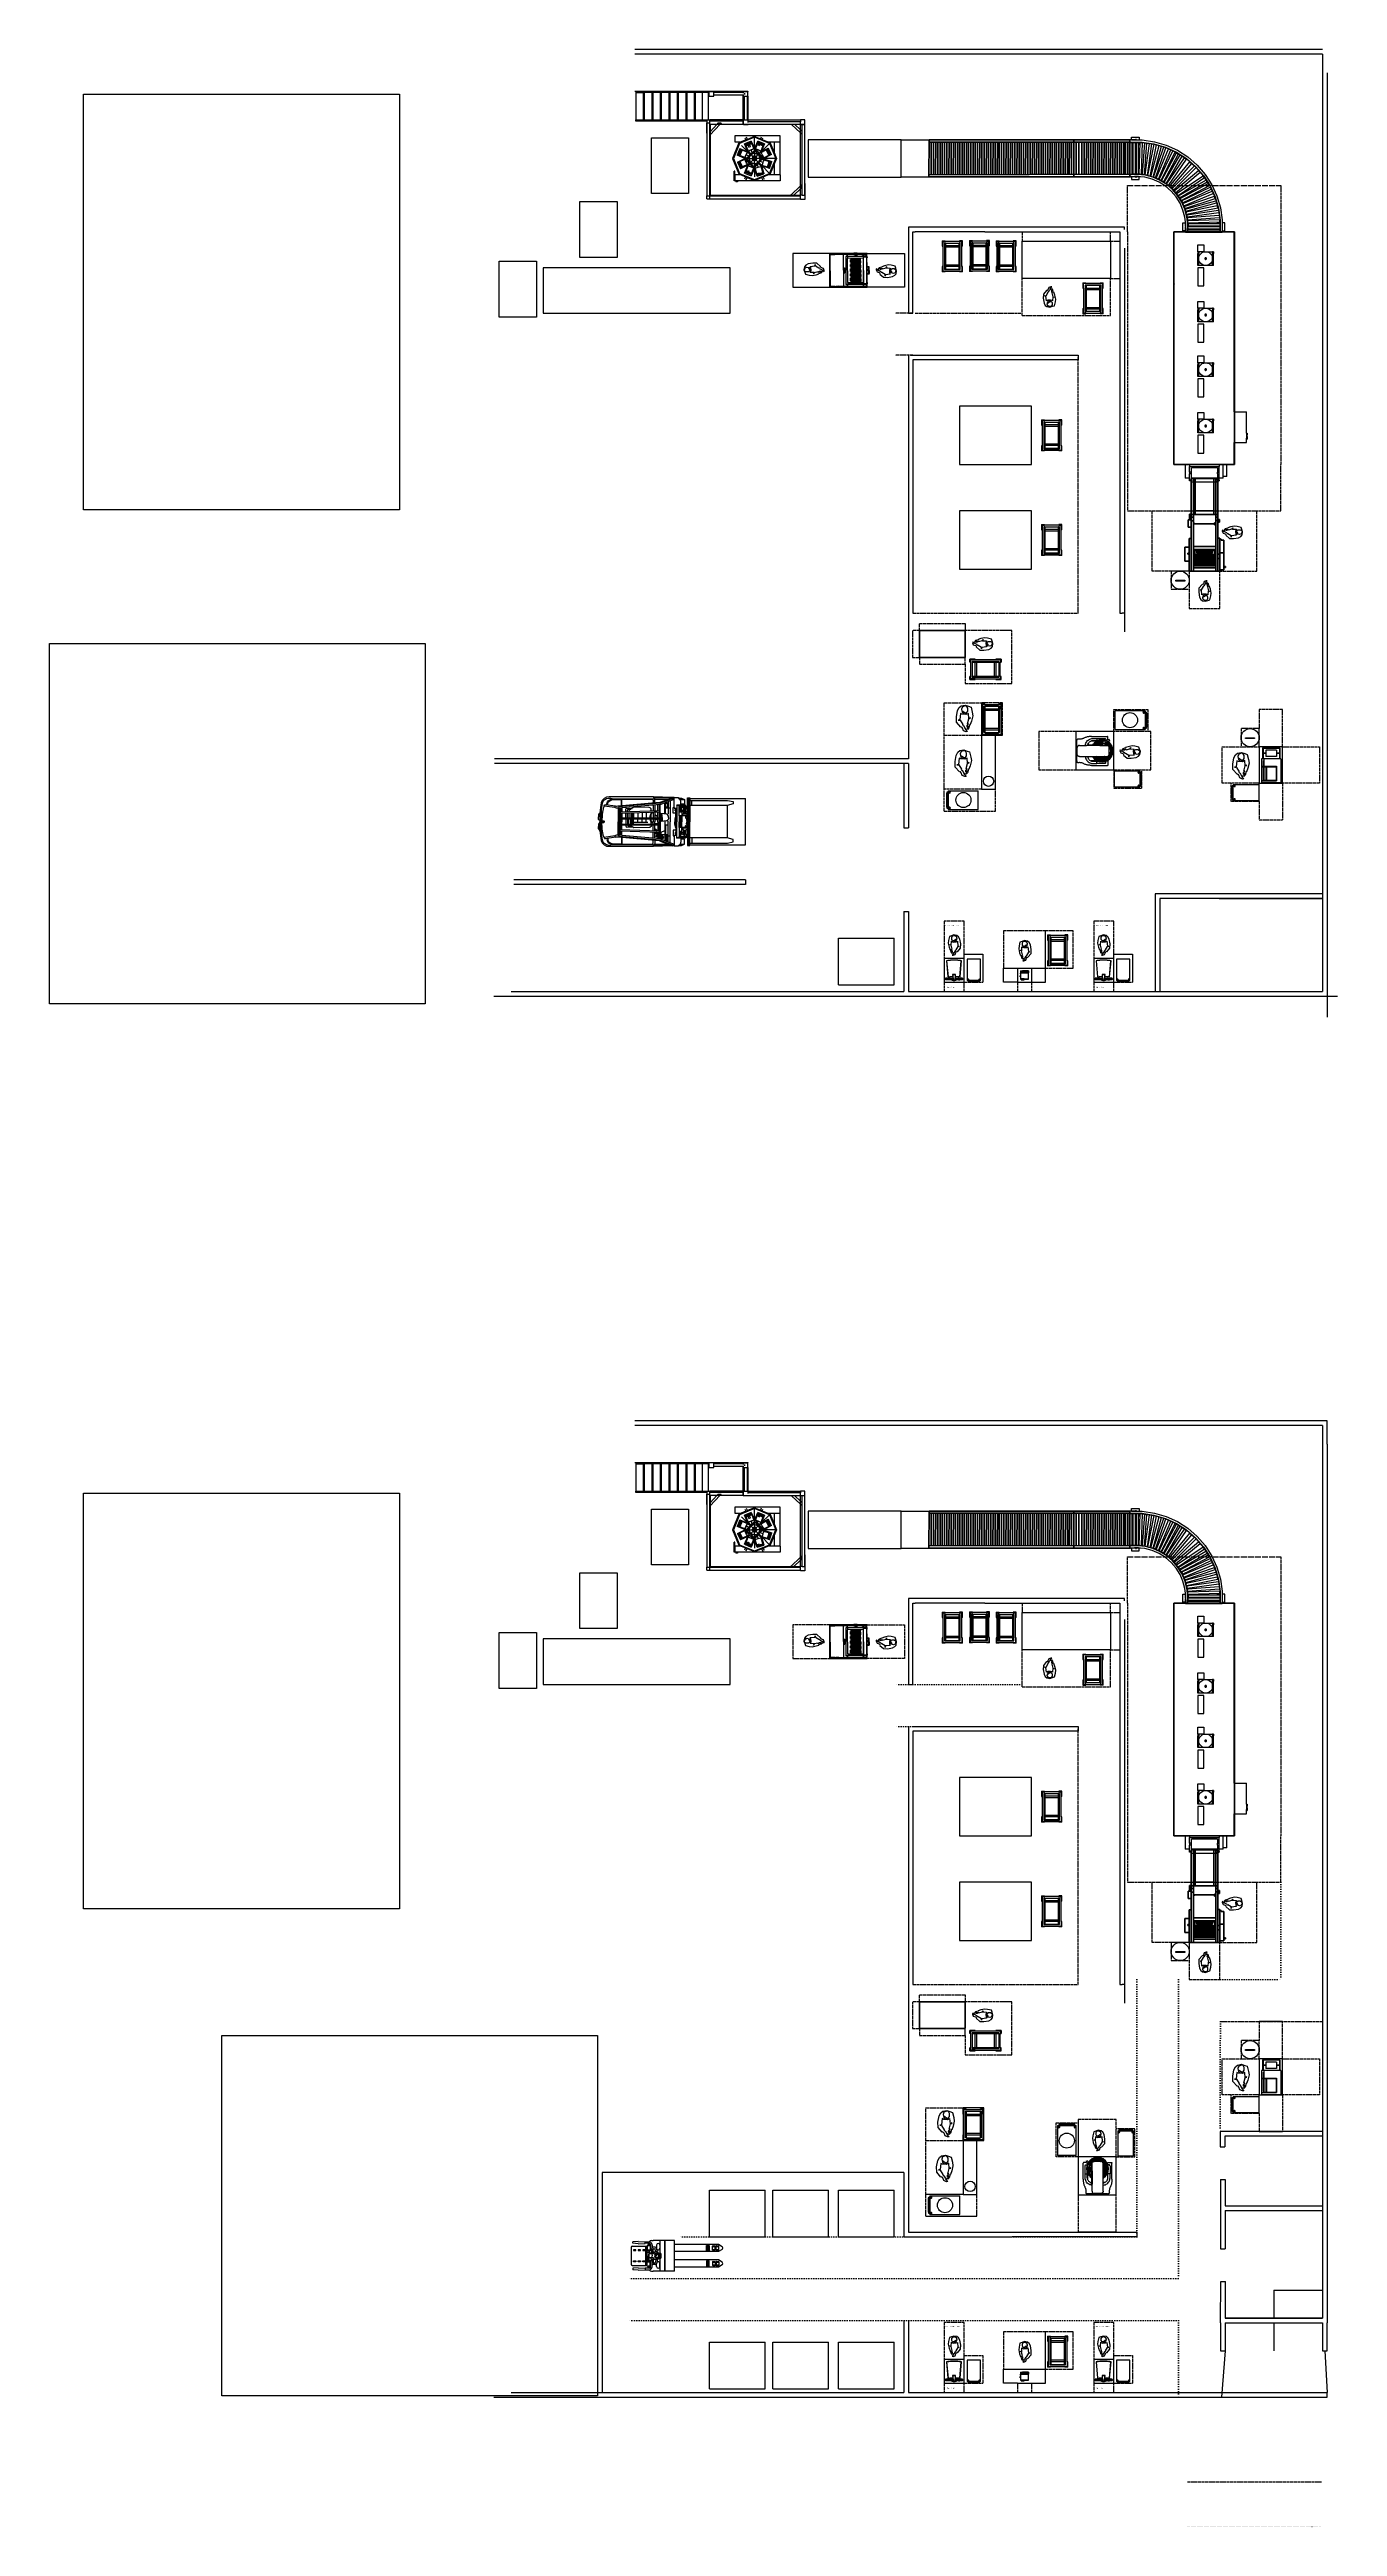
# Model space of a CAD drawing. Header units: millimetres. Extents: x -9564 to 18143, y -28921 to 24346.
import ezdxf

# ---------------------------------------------------------------- set-up
doc = ezdxf.new("R2010")
doc.units = ezdxf.units.MM
doc.header["$LTSCALE"] = 100
for name, pattern in [('DASHED', [1.524, 1.27, -0.254]), ('DASHED2', [0.762, 0.635, -0.127]), ('DASHEDX2', [3.048, 2.54, -0.508]), ('DOT', [0.508, 0, -0.508]), ('DOT2', [0.254, 0, -0.254])]:
    doc.linetypes.add(name, pattern=pattern)
for name, color, linetype in [('Edges', 7, 'Continuous'), ('freecads.com', 7, 'Continuous'), ('Maquinas', 200, 'Continuous'), ('MUROS', 7, 'Continuous')]:
    doc.layers.add(name, color=color, linetype=linetype)
doc.styles.add('OpenSans', font='OpenSans-Regular.ttf')

# ---------------------------------------------------------------- blocks, each defined once
blk = doc.blocks.new('Weighing Scale pl')
for p, q in [((492, 705), (446, 177)), ((881, 705), (927, 177))]:
    blk.add_line(p, q)
blk.add_arc((688, 1547), 1391, 259.98643, 279.88703)
at = {"layer": 'Edges'}
for p, q in [((375, 773), (375, 782)), ((375, 782), (382, 782)), ((382, 773), (375, 773)), ((382, 773), (382, 782)), ((382, 782), (402, 782)), ((402, 773), (382, 773)), ((402, 805), (402, 782)), ((402, 805), (490, 805)), ((412, 782), (402, 782)), ((402, 773), (402, 750)), ((402, 773), (412, 773)), ((402, 750), (490, 750)), ((412, 789), (412, 782)), ((478, 789), (412, 789)), ((478, 782), (412, 782)), ((412, 773), (412, 767)), ((412, 773), (478, 773)), ((412, 767), (478, 767)), ((484, 714), (437, 169)), ((437, 169), (446, 177)), ((437, 169), (478, 163)), ((478, 789), (478, 782)), ((490, 782), (478, 782)), ((478, 773), (478, 767)), ((478, 773), (490, 773)), ((478, 163), (519, 158)), ((484, 714), (542, 714)), ((492, 705), (484, 714)), ((490, 805), (490, 782)), ((543, 805), (490, 805)), ((543, 782), (490, 782)), ((490, 773), (490, 750)), ((490, 773), (543, 773)), ((543, 750), (490, 750)), ((519, 158), (561, 153)), ((542, 714), (551, 748)), ((542, 714), (642, 714)), ((543, 782), (543, 805)), ((543, 805), (592, 805)), ((581, 782), (543, 782)), ((543, 750), (543, 773)), ((543, 773), (581, 773)), ((543, 750), (552, 750)), ((551, 748), (552, 750)), ((644, 750), (552, 750)), ((561, 153), (603, 151)), ((581, 789), (581, 782)), ((581, 789), (646, 789)), ((581, 782), (581, 773)), ((581, 773), (581, 767)), ((645, 767), (581, 767)), ((592, 805), (647, 805)), ((603, 151), (645, 149)), ((642, 714), (637, 631)), ((645, 639), (637, 631)), ((637, 631), (736, 631)), ((644, 750), (642, 714)), ((645, 767), (644, 750)), ((655, 815), (645, 639)), ((646, 789), (645, 767)), ((645, 639), (728, 639)), ((645, 149), (687, 148)), ((647, 805), (646, 789)), ((647, 815), (647, 805)), ((647, 815), (655, 815)), ((655, 815), (674, 815)), ((674, 815), (699, 815)), ((687, 148), (728, 149)), ((718, 815), (699, 815)), ((728, 639), (718, 815)), ((718, 815), (718, 815)), ((724, 815), (718, 815)), ((724, 815), (718, 815)), ((726, 815), (724, 815)), ((727, 805), (726, 815)), ((728, 782), (727, 805)), ((727, 805), (781, 805)), ((953, 782), (728, 782)), ((728, 773), (728, 782)), ((728, 773), (953, 773)), ((729, 750), (728, 773)), ((736, 631), (728, 639)), ((728, 149), (770, 151)), ((731, 714), (729, 750)), ((821, 750), (729, 750)), ((731, 714), (832, 714)), ((736, 631), (731, 714)), ((770, 151), (812, 153)), ((781, 805), (971, 805)), ((812, 153), (854, 158)), ((821, 750), (823, 748)), ((821, 750), (971, 750)), ((823, 748), (832, 714)), ((889, 714), (832, 714)), ((854, 158), (895, 163)), ((889, 714), (881, 705)), ((937, 169), (889, 714)), ((895, 163), (937, 169)), ((937, 169), (927, 177)), ((953, 782), (953, 773)), ((953, 782), (971, 782)), ((971, 773), (953, 773)), ((971, 805), (971, 782)), ((971, 773), (971, 782)), ((971, 782), (978, 782)), ((971, 773), (971, 750)), ((971, 773), (978, 773)), ((978, 773), (978, 782))]:
    blk.add_line(p, q, dxfattribs=at)
for points in [[(592, 805), (602, 812), (611, 817), (619, 821), (626, 825), (633, 828), (639, 830), (644, 832), (650, 833), (655, 835), (660, 836), (664, 837), (669, 837), (674, 838), (678, 838), (682, 838), (687, 838), (691, 838), (695, 838), (700, 838), (704, 837), (709, 837), (713, 836), (718, 835), (723, 833), (729, 832), (734, 830), (741, 828), (747, 825), (754, 821), (762, 817), (771, 812), (781, 805)], [(699, 815), (698, 815), (696, 816), (695, 816), (693, 816), (692, 817), (690, 817), (688, 817), (687, 817), (685, 817), (683, 817), (682, 817), (680, 816), (678, 816), (677, 816), (676, 815), (674, 815)]]:
    blk.add_lwpolyline(points, dxfattribs=at)
blk = doc.blocks.new('weightplans')
at = {"layer": 'Edges'}
for p, q in [((11.9, 0.5), (11.6, 0.5)), ((11.6, -0.7), (11.6, 0.5)), ((12.1, 1.3), (11.9, 1.3)), ((11.9, 0.9), (11.9, 1.3)), ((11.9, 0.9), (11.9, 0.5)), ((12.1, 0.9), (11.9, 0.9)), ((12.1, 0.5), (11.9, 0.5)), ((12.2, 6.6), (12.1, 6.6)), ((12.1, 6.5), (12.1, 6.6)), ((12.2, 6.5), (12.1, 6.5)), ((12.1, 5.7), (12.1, 6.5)), ((12.2, 5.7), (12.1, 5.7)), ((12.1, 4.7), (12.1, 5.7)), ((12.2, 4.7), (12.1, 4.7)), ((12.1, 4.7), (12.1, 1.3)), ((12.1, 0.9), (12.1, 1.3)), ((12.1, 0.9), (12.1, 0.5)), ((12.1, -0.7), (12.1, 0.5)), ((12.2, 11.4), (12.2, 7.5)), ((12.2, 11.4), (17.2, 11.4)), ((12.2, 7.5), (12.2, 6.8)), ((12.2, 7.5), (12.9, 7.5)), ((12.2, 6.8), (30.6, 6.8)), ((12.2, 6.8), (12.2, 6.6)), ((12.2, 6.6), (12.2, 6.5)), ((12.2, 6.5), (12.2, 5.7)), ((12.2, 4.7), (12.2, 5.7)), ((12.2, 4.7), (12.2, -5)), ((12.9, 7.5), (12.9, 9.8)), ((12.9, 9.8), (16.6, 9.8)), ((16.6, 7.5), (12.9, 7.5)), ((16.6, 9.8), (16.6, 7.5)), ((16.6, 7.5), (17.2, 7.5)), ((17.2, 11.4), (17.2, 7.5)), ((30.6, 11.4), (17.2, 11.4)), ((18.2, 7.4), (18.2, 10.7)), ((18.2, 10.7), (21.4, 10.7)), ((21.4, 7.4), (18.2, 7.4)), ((21.4, 10.7), (21.4, 7.4)), ((22.6, 7.4), (22.6, 10.7)), ((22.6, 10.7), (29.6, 10.7)), ((29.6, 7.4), (22.6, 7.4)), ((29.6, 10.7), (29.6, 7.4)), ((30.6, 11.4), (30.6, 6.8)), ((30.6, -6.2), (30.6, 6.8)), ((11.9, -0.7), (11.6, -0.7)), ((12.1, -0.7), (11.9, -0.7)), ((11.9, -0.7), (11.9, -1.1)), ((12.1, -1.1), (11.9, -1.1)), ((11.9, -1.5), (11.9, -1.1)), ((12.1, -1.5), (11.9, -1.5)), ((12.1, -0.7), (12.1, -1.1)), ((12.1, -1.5), (12.1, -1.1)), ((12.1, -1.5), (12.1, -5)), ((12.2, -5), (12.1, -5)), ((12.2, -5), (12.2, -6.2)), ((12.2, -6.2), (30.6, -6.2)), ((12.2, -6.2), (12.2, -7)), ((12.2, -7), (13.7, -7)), ((13.7, -6.5), (13.7, -6.9)), ((21, -6.5), (13.7, -6.5)), ((21, -6.9), (13.7, -6.9)), ((13.7, -6.9), (13.7, -7)), ((13.7, -7), (14.1, -8.5)), ((14.1, -8.5), (20.5, -8.5)), ((20.5, -8.5), (21, -7)), ((21, -6.9), (21, -6.5)), ((21, -7), (21, -6.9)), ((21, -7), (30.6, -7)), ((30.6, -7), (30.6, -6.2))]:
    blk.add_line(p, q, dxfattribs=at)
blk = doc.blocks.new('Bakery Trolley pl')
at = {"layer": 'Edges'}
for p, q in [((0.18, 0.625), (0.237, 0.625)), ((0.18, 0.625), (0.18, 0.526)), ((0.18, 0.526), (0.193, 0.526)), ((0.237, 0.613), (0.193, 0.613)), ((0.193, 0.526), (0.193, 0.613)), ((0.193, 0.526), (0.193, 0.139)), ((0.223, 0.583), (0.223, 0.083)), ((0.243, 0.583), (0.223, 0.583)), ((0.237, 0.613), (0.237, 0.625)), ((0.505, 0.613), (0.237, 0.613)), ((0.243, 0.583), (0.243, 0.58)), ((0.499, 0.583), (0.243, 0.583)), ((0.243, 0.58), (0.499, 0.58)), ((0.243, 0.58), (0.243, 0.524)), ((0.243, 0.524), (0.499, 0.524)), ((0.243, 0.524), (0.243, 0.497)), ((0.243, 0.497), (0.499, 0.497)), ((0.243, 0.497), (0.243, 0.162)), ((0.519, 0.583), (0.499, 0.583)), ((0.499, 0.58), (0.499, 0.583)), ((0.499, 0.524), (0.499, 0.58)), ((0.499, 0.497), (0.499, 0.524)), ((0.499, 0.162), (0.499, 0.497)), ((0.505, 0.613), (0.505, 0.625)), ((0.505, 0.625), (0.561, 0.625)), ((0.549, 0.613), (0.505, 0.613)), ((0.519, 0.083), (0.519, 0.583)), ((0.549, 0.526), (0.549, 0.613)), ((0.549, 0.526), (0.561, 0.526)), ((0.549, 0.139), (0.549, 0.526)), ((0.561, 0.526), (0.561, 0.625)), ((0.18, 0.139), (0.193, 0.139)), ((0.18, 0.139), (0.18, 0.04)), ((0.18, 0.04), (0.237, 0.04)), ((0.193, 0.139), (0.193, 0.053)), ((0.237, 0.053), (0.193, 0.053)), ((0.223, 0.083), (0.243, 0.083)), ((0.237, 0.04), (0.237, 0.053)), ((0.237, 0.053), (0.505, 0.053)), ((0.243, 0.162), (0.499, 0.162)), ((0.243, 0.162), (0.243, 0.132)), ((0.243, 0.132), (0.499, 0.132)), ((0.243, 0.132), (0.243, 0.083)), ((0.499, 0.083), (0.243, 0.083)), ((0.499, 0.132), (0.499, 0.162)), ((0.499, 0.083), (0.499, 0.132)), ((0.499, 0.083), (0.519, 0.083)), ((0.505, 0.053), (0.505, 0.04)), ((0.549, 0.053), (0.505, 0.053)), ((0.561, 0.04), (0.505, 0.04)), ((0.561, 0.139), (0.549, 0.139)), ((0.549, 0.053), (0.549, 0.139)), ((0.561, 0.04), (0.561, 0.139))]:
    blk.add_line(p, q, dxfattribs=at)
blk = doc.blocks.new('Bread Slicer pl')
at = {"layer": 'Edges'}
for p, q in [((39.1, 62.4), (39, 62.4)), ((39, 62.4), (39, 62.3)), ((39.1, 62.3), (39, 62.3)), ((39, 62.3), (39, 62.2)), ((39.1, 62.2), (39, 62.2)), ((39, 62.2), (39, 62.1)), ((39.1, 62.1), (39, 62.1)), ((39.1, 59.5), (39, 59.5)), ((39, 59.5), (39, 58.8)), ((39, 58.8), (39, 56.8)), ((39.1, 58.8), (39, 58.8)), ((39.1, 56.8), (39, 56.8)), ((39, 56.8), (39, 56)), ((39.1, 56), (39, 56)), ((39.1, 51.9), (39, 51.9)), ((39, 51.9), (39, 51.8)), ((39.1, 51.8), (39, 51.8)), ((39, 51.8), (39, 51.7)), ((39.1, 62.6), (39.2, 62.6)), ((39.1, 62.5), (39.1, 62.6)), ((39.1, 62.4), (39.1, 62.5)), ((39.1, 62.4), (39.1, 62.4)), ((39.1, 62.4), (39.1, 62.4)), ((39.1, 62.4), (39.1, 62.4)), ((39.1, 62.3), (39.1, 62.4)), ((39.1, 62.1), (39.1, 62.4)), ((39.1, 62.2), (39.1, 62.3)), ((39.1, 62.1), (39.1, 62.2)), ((39.1, 62.1), (39.1, 62.1)), ((39.1, 59.5), (39.1, 62.1)), ((39.1, 62.1), (39.1, 62.1)), ((39.1, 59.5), (39.1, 58.8)), ((39.1, 56.8), (39.1, 58.8)), ((39.1, 56.8), (39.1, 56)), ((39.1, 56), (39.1, 51.9)), ((39.1, 51.9), (39.1, 51.9)), ((39.1, 51.8), (39.1, 51.9)), ((39.1, 51.9), (39.1, 51.9)), ((39.1, 51.6), (39.1, 51.9)), ((39.1, 51.7), (39.1, 51.8)), ((39.2, 62.6), (39.3, 62.7)), ((39.3, 62.7), (39.4, 62.7)), ((39.4, 62.7), (39.5, 62.7)), ((39.5, 62.7), (60.8, 62.7)), ((39.5, 53.5), (60.8, 53.5)), ((59.9, 52), (40.4, 52)), ((40.4, 50.8), (40.4, 52)), ((48.4, 52.9), (48.5, 52.9)), ((48.4, 52.8), (48.4, 52.9)), ((48.4, 52.8), (48.5, 52.9)), ((48.4, 52.7), (48.4, 52.8)), ((48.4, 52.8), (48.4, 52.7)), ((48.4, 52.7), (48.4, 52.7)), ((48.5, 52.6), (48.4, 52.7)), ((48.5, 52.9), (48.6, 53)), ((48.5, 52.9), (48.6, 52.9)), ((48.6, 52.6), (48.5, 52.6)), ((48.6, 53), (48.8, 53)), ((48.6, 52.9), (48.8, 52.9)), ((48.8, 52.5), (48.6, 52.6)), ((48.8, 53), (48.9, 53)), ((48.8, 52.9), (48.9, 53)), ((48.9, 52.5), (48.8, 52.5)), ((48.9, 53), (49.1, 53)), ((48.9, 53), (49.1, 53)), ((49.1, 52.5), (48.9, 52.5)), ((49.1, 53), (51.1, 53)), ((51.1, 53), (49.1, 53)), ((49.1, 53), (49.1, 53)), ((49.1, 52.5), (51.1, 52.5)), ((51.1, 53), (51.3, 53)), ((51.1, 53), (51.3, 53)), ((51.1, 53), (51.1, 53)), ((51.3, 52.5), (51.1, 52.5)), ((51.3, 53), (51.5, 53)), ((51.3, 53), (51.5, 52.9)), ((51.5, 52.5), (51.3, 52.5)), ((51.5, 53), (51.7, 53)), ((51.5, 52.9), (51.7, 52.9)), ((51.7, 52.6), (51.5, 52.5)), ((51.7, 53), (51.8, 52.9)), ((51.7, 52.9), (51.8, 52.9)), ((51.8, 52.6), (51.7, 52.6)), ((51.8, 52.9), (51.9, 52.9)), ((51.8, 52.9), (51.9, 52.8)), ((51.9, 52.7), (51.8, 52.6)), ((51.9, 52.8), (51.9, 52.9)), ((51.9, 52.8), (51.9, 52.7)), ((51.9, 52.8), (51.9, 52.7)), ((51.9, 52.7), (51.9, 52.7)), ((59.9, 50.8), (59.9, 52)), ((60.9, 62.7), (60.8, 62.7)), ((60.9, 62.7), (61, 62.7)), ((61, 62.7), (61.1, 62.6)), ((61.2, 62.6), (61.1, 62.6)), ((61.2, 62.6), (61.2, 62.5)), ((61.2, 62.4), (61.2, 62.5)), ((61.2, 62.4), (61.3, 62.4)), ((61.2, 62.4), (61.2, 62.4)), ((61.2, 62.4), (61.2, 62.1)), ((61.2, 62.3), (61.2, 62.4)), ((61.2, 62.4), (61.2, 62.4)), ((61.2, 62.4), (61.2, 62.4)), ((61.2, 62.3), (61.3, 62.3)), ((61.2, 62.2), (61.2, 62.3)), ((61.2, 62.2), (61.3, 62.2)), ((61.2, 62.1), (61.2, 62.2)), ((61.2, 62.1), (61.2, 62.1)), ((61.2, 62.1), (61.3, 62.1)), ((61.2, 62.1), (61.2, 59.5)), ((61.2, 62.1), (61.2, 62.1)), ((61.2, 59.5), (61.2, 60.7)), ((61.2, 59.5), (61.3, 59.5)), ((61.2, 58.8), (61.2, 59.5)), ((61.2, 58.8), (61.3, 58.8)), ((61.2, 56.8), (61.2, 58.8)), ((61.2, 56.8), (61.3, 56.8)), ((61.2, 56), (61.2, 56.8)), ((61.2, 56), (61.3, 56)), ((61.2, 51.9), (61.2, 56)), ((61.2, 51.9), (61.2, 56)), ((61.2, 51.9), (61.3, 51.9)), ((61.2, 51.9), (61.2, 51.9)), ((61.2, 51.6), (61.2, 51.9)), ((61.2, 51.8), (61.2, 51.9)), ((61.2, 51.9), (61.2, 51.9)), ((61.2, 51.8), (61.3, 51.8)), ((61.2, 51.7), (61.2, 51.8)), ((61.3, 62.4), (61.3, 62.3)), ((61.3, 62.2), (61.3, 62.3)), ((61.3, 62.2), (61.3, 62.1)), ((61.3, 58.8), (61.3, 59.5)), ((61.3, 56.8), (61.3, 58.8)), ((61.3, 56), (61.3, 56.8)), ((61.3, 51.9), (61.3, 51.8)), ((61.3, 51.7), (61.3, 51.8)), ((39.1, 51.7), (39, 51.7)), ((39, 51.7), (39, 51.6)), ((39.1, 51.6), (39, 51.6)), ((39.1, 51.6), (39.1, 51.7)), ((39.1, 51.6), (39.1, 51.6)), ((39.1, 51.3), (39.1, 51.6)), ((39.1, 51.6), (39.1, 51.6)), ((39.1, 51.3), (39.1, 51.1)), ((39.1, 51.1), (39.1, 51)), ((39.1, 51), (39.2, 50.9)), ((39.2, 50.7), (39.2, 50.9)), ((39.2, 50.9), (39.2, 50.9)), ((39.2, 50.9), (39.3, 50.8)), ((39.2, 50.7), (39.2, 37.7)), ((39.2, 50.7), (39.5, 50.7)), ((39.2, 37.7), (40.4, 37.7)), ((39.2, 37.7), (39.2, 37.2)), ((39.2, 37.2), (40.4, 37.2)), ((39.3, 50.8), (39.4, 50.8)), ((39.4, 50.8), (39.5, 50.7)), ((39.5, 50.7), (40.4, 50.7)), ((39.7, 39.9), (39.6, 39.7)), ((39.7, 39.8), (39.6, 39.8)), ((39.6, 39.8), (39.6, 39.7)), ((39.6, 39.7), (39.7, 39.7)), ((39.6, 39.7), (39.6, 39.7)), ((39.7, 39.6), (39.6, 39.7)), ((39.6, 39.7), (39.7, 39.7)), ((39.7, 39.9), (39.7, 39.9)), ((39.8, 39.9), (39.7, 39.9)), ((39.7, 39.9), (39.7, 39.9)), ((39.7, 39.9), (39.7, 39.8)), ((39.7, 39.9), (39.9, 39.9)), ((39.7, 39.9), (39.9, 39.9)), ((39.7, 39.9), (39.7, 39.9)), ((39.8, 39.9), (39.7, 39.8)), ((39.7, 39.9), (39.7, 39.7)), ((39.7, 39.7), (39.7, 39.8)), ((39.7, 39.8), (39.7, 39.8)), ((39.7, 39.8), (39.7, 39.8)), ((39.7, 39.8), (39.8, 39.8)), ((39.7, 39.7), (39.7, 39.8)), ((39.7, 39.8), (39.7, 39.7)), ((39.7, 39.8), (39.7, 39.8)), ((39.7, 39.8), (39.7, 39.8)), ((39.7, 39.7), (39.7, 39.6)), ((39.7, 39.7), (39.7, 39.6)), ((39.7, 39.7), (39.7, 39.7)), ((39.7, 39.7), (39.7, 39.7)), ((39.7, 39.6), (39.7, 39.7)), ((39.7, 39.7), (39.7, 39.7)), ((39.8, 39.7), (39.7, 39.7)), ((39.7, 39.7), (39.7, 39.7)), ((39.7, 39.6), (39.7, 39.6)), ((39.7, 39.6), (39.8, 39.6)), ((39.7, 39.6), (39.7, 39.6)), ((39.7, 39.6), (39.8, 39.6)), ((39.9, 39.6), (39.7, 39.6)), ((39.7, 39.6), (39.7, 39.6)), ((39.9, 39.6), (39.7, 39.6)), ((39.9, 39.9), (39.8, 39.9)), ((39.8, 39.9), (39.8, 39.9)), ((39.8, 39.9), (39.8, 39.9)), ((39.8, 39.8), (39.8, 39.9)), ((39.8, 39.9), (39.8, 39.9)), ((39.8, 39.8), (39.8, 39.8)), ((39.8, 39.8), (39.8, 39.8)), ((39.9, 39.8), (39.8, 39.8)), ((39.8, 39.8), (39.8, 39.8)), ((39.9, 39.8), (39.8, 39.8)), ((39.8, 39.8), (39.8, 39.8)), ((39.8, 39.8), (39.8, 39.8)), ((39.8, 39.8), (39.8, 39.8)), ((39.8, 39.7), (39.8, 39.7)), ((39.8, 39.6), (39.9, 39.7)), ((39.8, 39.6), (39.8, 39.7)), ((39.8, 39.7), (39.8, 39.7)), ((39.8, 39.7), (39.8, 39.6)), ((39.8, 39.7), (39.8, 39.7)), ((39.8, 39.7), (39.9, 39.7)), ((39.8, 39.6), (39.8, 39.6)), ((39.8, 39.6), (39.8, 39.6)), ((39.8, 39.6), (39.8, 39.6)), ((39.8, 39.6), (39.9, 39.6)), ((39.8, 39.6), (39.8, 39.6)), ((39.8, 39.6), (39.8, 39.6)), ((39.9, 39.8), (39.9, 39.9)), ((39.9, 39.9), (39.9, 39.9)), ((39.9, 39.9), (39.9, 39.9)), ((39.9, 39.9), (39.9, 39.7)), ((39.9, 39.9), (39.9, 39.7)), ((39.9, 39.7), (39.9, 39.8)), ((39.9, 39.7), (39.9, 39.8)), ((39.9, 39.8), (39.9, 39.8)), ((39.9, 39.7), (39.9, 39.8)), ((39.9, 39.8), (39.9, 39.8)), ((39.9, 39.8), (39.9, 39.8)), ((39.9, 39.6), (39.9, 39.7)), ((39.9, 39.6), (39.9, 39.7)), ((39.9, 39.7), (39.9, 39.7)), ((39.9, 39.6), (39.9, 39.7)), ((39.9, 39.7), (39.9, 39.7)), ((39.9, 39.7), (39.9, 39.7)), ((39.9, 39.7), (39.9, 39.7)), ((39.9, 39.7), (39.9, 39.7)), ((39.9, 39.7), (39.9, 39.7)), ((39.9, 39.6), (39.9, 39.6)), ((39.9, 39.6), (39.9, 39.6)), ((40.4, 50.7), (40.4, 50.8)), ((40.4, 50.7), (40.5, 50.7)), ((40.4, 50.7), (40.4, 38.9)), ((40.5, 38.8), (40.4, 38.9)), ((40.4, 38.9), (40.4, 37.9)), ((40.4, 37.9), (40.5, 37.9)), ((40.4, 37.9), (40.4, 37.7)), ((40.4, 37.7), (40.4, 37.2)), ((40.5, 37.2), (40.4, 37.2)), ((41.7, 50.7), (40.5, 50.7)), ((40.5, 38.8), (40.5, 50.7)), ((40.5, 37.9), (40.5, 38.8)), ((40.5, 37.5), (40.5, 37.9)), ((40.5, 37.5), (40.9, 37.5)), ((40.5, 37.2), (40.5, 37.5)), ((40.5, 37.2), (40.8, 37.2)), ((40.8, 37.2), (40.8, 37.1)), ((40.8, 37.2), (40.8, 37.2)), ((40.8, 37.2), (40.8, 37.2)), ((40.9, 37.2), (40.8, 37.2)), ((41.1, 37.2), (40.8, 37.2)), ((40.8, 37.1), (40.9, 37.1)), ((40.9, 39.8), (40.9, 39.9)), ((40.9, 39.9), (41, 39.9)), ((40.9, 39.8), (40.9, 37.5)), ((41, 39.8), (40.9, 39.8)), ((40.9, 37.5), (40.9, 37.4)), ((40.9, 37.4), (59.3, 37.4)), ((40.9, 37.2), (40.9, 37.1)), ((41, 37.2), (40.9, 37.2)), ((40.9, 37.1), (41, 37.1)), ((41, 39.8), (41, 39.9)), ((41.7, 39.9), (41, 39.9)), ((59.3, 39.8), (41, 39.8)), ((41, 37.2), (41, 37.1)), ((41.1, 37.2), (41, 37.2)), ((41, 37.1), (41.1, 37.1)), ((41.1, 37.2), (41.3, 37.2)), ((41.1, 37.2), (41.1, 37.2)), ((41.1, 37.2), (41.1, 37.1)), ((41.1, 37.2), (41.1, 37.2)), ((41.3, 37.2), (41.3, 37.1)), ((41.3, 37.2), (41.3, 37.2)), ((41.4, 37.2), (41.3, 37.2)), ((41.3, 37.2), (41.3, 37.2)), ((41.6, 37.2), (41.3, 37.2)), ((41.3, 37.1), (41.4, 37.1)), ((41.4, 37.2), (41.4, 37.1)), ((41.5, 37.2), (41.4, 37.2)), ((41.4, 37.1), (41.5, 37.1)), ((41.5, 37.2), (41.5, 37.1)), ((41.6, 37.2), (41.5, 37.2)), ((41.5, 37.1), (41.6, 37.1)), ((41.6, 37.2), (47.6, 37.2)), ((41.6, 37.2), (41.6, 37.2)), ((41.6, 37.2), (41.6, 37.1)), ((41.6, 37.2), (41.6, 37.2)), ((41.7, 50.7), (41.7, 39.9)), ((41.7, 50.7), (58.5, 50.7)), ((58.5, 39.9), (41.7, 39.9)), ((41.9, 48.7), (42, 48.7)), ((41.9, 48.7), (41.9, 48.5)), ((41.9, 48.5), (42, 48.5)), ((41.9, 48.5), (41.9, 45)), ((41.9, 45), (42, 45)), ((41.9, 41.5), (41.9, 45)), ((41.9, 41.5), (42, 41.5)), ((41.9, 41.4), (41.9, 41.5)), ((41.9, 41.4), (42, 41.4)), ((42, 48.7), (42, 48.5)), ((42, 48.5), (42, 45)), ((42, 41.5), (42, 45)), ((42, 41.4), (42, 41.5)), ((42.1, 48.7), (42.2, 48.7)), ((42.1, 48.7), (42.1, 48.5)), ((42.1, 48.5), (42.2, 48.5)), ((42.1, 48.5), (42.1, 45)), ((42.1, 45), (42.2, 45)), ((42.1, 41.5), (42.1, 45)), ((42.1, 41.5), (42.2, 41.5)), ((42.1, 41.4), (42.1, 41.5)), ((42.1, 41.4), (42.2, 41.4)), ((42.2, 48.7), (42.2, 48.5)), ((42.2, 48.5), (42.2, 45)), ((42.2, 41.5), (42.2, 45)), ((42.2, 41.4), (42.2, 41.5)), ((42.4, 48.7), (42.5, 48.7)), ((42.4, 48.7), (42.4, 48.5)), ((42.4, 48.5), (42.5, 48.5)), ((42.4, 48.5), (42.4, 45)), ((42.4, 45), (42.5, 45)), ((42.4, 41.5), (42.4, 45)), ((42.4, 41.5), (42.5, 41.5)), ((42.4, 41.4), (42.4, 41.5)), ((42.4, 41.4), (42.5, 41.4)), ((42.5, 48.7), (42.5, 48.5)), ((42.5, 48.5), (42.5, 45)), ((42.5, 41.5), (42.5, 45)), ((42.5, 41.4), (42.5, 41.5)), ((42.6, 48.7), (42.7, 48.7)), ((42.6, 48.7), (42.6, 48.5)), ((42.6, 48.5), (42.7, 48.5)), ((42.6, 48.5), (42.6, 45)), ((42.6, 45), (42.7, 45)), ((42.6, 41.5), (42.6, 45)), ((42.6, 41.5), (42.7, 41.5)), ((42.6, 41.4), (42.6, 41.5)), ((42.6, 41.4), (42.7, 41.4)), ((42.7, 48.7), (42.7, 48.5)), ((42.7, 48.5), (42.7, 45)), ((42.7, 41.5), (42.7, 45)), ((42.7, 41.4), (42.7, 41.5)), ((42.9, 48.7), (43, 48.7)), ((42.9, 48.7), (42.9, 48.5)), ((42.9, 48.5), (43, 48.5)), ((42.9, 48.5), (42.9, 45)), ((42.9, 45), (43, 45)), ((42.9, 41.5), (42.9, 45)), ((42.9, 45), (42.9, 45)), ((42.9, 41.5), (43, 41.5)), ((42.9, 41.4), (42.9, 41.5)), ((42.9, 41.4), (43, 41.4)), ((43, 48.7), (43, 48.5)), ((43, 48.5), (43, 45)), ((43, 45), (43, 45)), ((43, 41.5), (43, 45)), ((43, 41.4), (43, 41.5)), ((43.1, 48.7), (43.2, 48.7)), ((43.1, 48.7), (43.1, 48.5)), ((43.1, 48.5), (43.2, 48.5)), ((43.1, 48.5), (43.1, 45)), ((43.1, 41.5), (43.1, 45)), ((43.1, 45), (43.2, 45)), ((43.1, 41.5), (43.2, 41.5)), ((43.1, 41.4), (43.1, 41.5)), ((43.1, 41.4), (43.2, 41.4)), ((43.2, 48.7), (43.2, 48.5)), ((43.2, 48.5), (43.2, 45)), ((43.2, 41.5), (43.2, 45)), ((43.2, 41.4), (43.2, 41.5)), ((43.4, 48.7), (43.5, 48.7)), ((43.4, 48.7), (43.4, 48.5)), ((43.4, 48.5), (43.5, 48.5)), ((43.4, 48.5), (43.4, 45)), ((43.4, 45), (43.5, 45)), ((43.4, 41.5), (43.4, 45)), ((43.4, 45), (43.4, 45)), ((43.4, 41.5), (43.5, 41.5)), ((43.4, 41.4), (43.4, 41.5)), ((43.4, 41.4), (43.5, 41.4)), ((43.5, 48.7), (43.5, 48.5)), ((43.5, 48.5), (43.5, 45)), ((43.5, 45), (43.5, 45)), ((43.5, 41.5), (43.5, 45)), ((43.5, 41.4), (43.5, 41.5)), ((43.6, 48.7), (43.7, 48.7)), ((43.6, 48.7), (43.6, 48.5)), ((43.6, 48.5), (43.7, 48.5)), ((43.6, 48.5), (43.6, 45)), ((43.6, 45), (43.7, 45)), ((43.6, 41.5), (43.6, 45)), ((43.6, 45), (43.6, 45)), ((43.6, 41.5), (43.7, 41.5)), ((43.6, 41.4), (43.6, 41.5)), ((43.6, 41.4), (43.7, 41.4)), ((43.7, 48.7), (43.7, 48.5)), ((43.7, 48.5), (43.7, 45)), ((43.7, 45), (43.7, 45)), ((43.7, 41.5), (43.7, 45)), ((43.7, 41.4), (43.7, 41.5)), ((43.9, 48.7), (44, 48.7)), ((43.9, 48.7), (43.9, 48.5)), ((43.9, 48.5), (44, 48.5)), ((43.9, 48.5), (43.9, 45)), ((43.9, 41.5), (43.9, 45)), ((43.9, 45), (44, 45)), ((43.9, 41.5), (44, 41.5)), ((43.9, 41.4), (43.9, 41.5)), ((43.9, 41.4), (44, 41.4)), ((44, 48.7), (44, 48.5)), ((44, 48.5), (44, 45)), ((44, 41.5), (44, 45)), ((44, 41.4), (44, 41.5)), ((44.1, 48.7), (44.2, 48.7)), ((44.1, 48.7), (44.1, 48.5)), ((44.1, 48.5), (44.2, 48.5)), ((44.1, 48.5), (44.1, 45)), ((44.1, 45), (44.2, 45)), ((44.1, 41.5), (44.1, 45)), ((44.1, 45), (44.1, 45)), ((44.1, 41.5), (44.2, 41.5)), ((44.1, 41.4), (44.1, 41.5)), ((44.1, 41.4), (44.2, 41.4)), ((44.2, 48.7), (44.2, 48.5)), ((44.2, 48.5), (44.2, 45)), ((44.2, 45), (44.2, 45)), ((44.2, 41.5), (44.2, 45)), ((44.2, 41.4), (44.2, 41.5)), ((44.4, 48.7), (44.5, 48.7)), ((44.4, 48.7), (44.4, 48.5)), ((44.4, 48.5), (44.5, 48.5)), ((44.4, 48.5), (44.4, 45)), ((44.4, 45), (44.5, 45)), ((44.4, 41.5), (44.4, 45)), ((44.4, 41.5), (44.5, 41.5)), ((44.4, 41.4), (44.4, 41.5)), ((44.4, 41.4), (44.5, 41.4)), ((44.5, 48.7), (44.5, 48.5)), ((44.5, 48.5), (44.5, 45)), ((44.5, 41.5), (44.5, 45)), ((44.5, 41.4), (44.5, 41.5)), ((44.6, 48.7), (44.7, 48.7)), ((44.6, 48.7), (44.6, 48.5)), ((44.6, 48.5), (44.7, 48.5)), ((44.6, 48.5), (44.6, 45)), ((44.6, 45), (44.7, 45)), ((44.6, 41.5), (44.6, 45)), ((44.6, 41.5), (44.7, 41.5)), ((44.6, 41.4), (44.6, 41.5)), ((44.6, 41.4), (44.7, 41.4)), ((44.7, 48.7), (44.7, 48.5)), ((44.7, 48.5), (44.7, 45)), ((44.7, 41.5), (44.7, 45)), ((44.7, 41.4), (44.7, 41.5)), ((44.9, 48.7), (45, 48.7)), ((44.9, 48.7), (44.9, 48.5)), ((44.9, 48.5), (45, 48.5)), ((44.9, 48.5), (44.9, 45)), ((44.9, 45), (45, 45)), ((44.9, 41.5), (44.9, 45)), ((44.9, 45), (44.9, 45)), ((44.9, 41.5), (45, 41.5)), ((44.9, 41.4), (44.9, 41.5)), ((44.9, 41.4), (45, 41.4)), ((45, 48.7), (45, 48.5)), ((45, 48.5), (45, 45)), ((45, 45), (45, 45)), ((45, 41.5), (45, 45)), ((45, 41.4), (45, 41.5)), ((45.1, 48.7), (45.2, 48.7)), ((45.1, 48.7), (45.1, 48.5)), ((45.1, 48.5), (45.2, 48.5)), ((45.1, 48.5), (45.1, 45)), ((45.1, 41.5), (45.1, 45)), ((45.1, 45), (45.2, 45)), ((45.1, 41.5), (45.2, 41.5)), ((45.1, 41.4), (45.1, 41.5)), ((45.1, 41.4), (45.2, 41.4)), ((45.2, 48.7), (45.2, 48.5)), ((45.2, 48.5), (45.2, 45)), ((45.2, 41.5), (45.2, 45)), ((45.2, 41.4), (45.2, 41.5)), ((45.4, 48.7), (45.5, 48.7)), ((45.4, 48.7), (45.4, 48.5)), ((45.4, 48.5), (45.5, 48.5)), ((45.4, 48.5), (45.4, 45)), ((45.4, 45), (45.5, 45)), ((45.4, 41.5), (45.4, 45)), ((45.4, 41.5), (45.5, 41.5)), ((45.4, 41.4), (45.4, 41.5)), ((45.4, 41.4), (45.5, 41.4)), ((45.5, 48.7), (45.5, 48.5)), ((45.5, 48.5), (45.5, 45)), ((45.5, 41.5), (45.5, 45)), ((45.5, 41.4), (45.5, 41.5)), ((45.6, 48.7), (45.7, 48.7)), ((45.6, 48.7), (45.6, 48.5)), ((45.6, 48.5), (45.7, 48.5)), ((45.6, 48.5), (45.6, 45)), ((45.6, 45), (45.7, 45)), ((45.6, 41.5), (45.6, 45)), ((45.6, 45), (45.6, 45)), ((45.6, 41.5), (45.7, 41.5)), ((45.6, 41.4), (45.6, 41.5)), ((45.6, 41.4), (45.7, 41.4)), ((45.7, 48.7), (45.7, 48.5)), ((45.7, 48.5), (45.7, 45)), ((45.7, 45), (45.7, 45)), ((45.7, 41.5), (45.7, 45)), ((45.7, 41.4), (45.7, 41.5)), ((45.9, 48.7), (46, 48.7)), ((45.9, 48.7), (45.9, 48.5)), ((45.9, 48.5), (46, 48.5)), ((45.9, 48.5), (45.9, 45)), ((45.9, 41.5), (45.9, 45)), ((45.9, 45), (46, 45)), ((45.9, 41.5), (46, 41.5)), ((45.9, 41.4), (45.9, 41.5)), ((45.9, 41.4), (46, 41.4)), ((46, 48.7), (46, 48.5)), ((46, 48.5), (46, 45)), ((46, 41.5), (46, 45)), ((46, 41.4), (46, 41.5)), ((46.1, 48.7), (46.2, 48.7)), ((46.1, 48.7), (46.1, 48.5)), ((46.1, 48.5), (46.2, 48.5)), ((46.1, 48.5), (46.1, 45)), ((46.1, 45), (46.2, 45)), ((46.1, 41.5), (46.1, 45)), ((46.1, 41.5), (46.2, 41.5)), ((46.1, 41.4), (46.1, 41.5)), ((46.1, 41.4), (46.2, 41.4)), ((46.2, 48.7), (46.2, 48.5)), ((46.2, 48.5), (46.2, 45)), ((46.2, 41.5), (46.2, 45)), ((46.2, 41.4), (46.2, 41.5)), ((46.4, 48.7), (46.5, 48.7)), ((46.4, 48.7), (46.4, 48.5)), ((46.4, 48.5), (46.5, 48.5)), ((46.4, 48.5), (46.4, 45)), ((46.4, 45), (46.5, 45)), ((46.4, 41.5), (46.4, 45)), ((46.4, 45), (46.4, 45)), ((46.4, 41.5), (46.5, 41.5)), ((46.4, 41.4), (46.4, 41.5)), ((46.4, 41.4), (46.5, 41.4)), ((46.5, 48.7), (46.5, 48.5)), ((46.5, 48.5), (46.5, 45)), ((46.5, 45), (46.5, 45)), ((46.5, 41.5), (46.5, 45)), ((46.5, 41.4), (46.5, 41.5)), ((46.6, 48.7), (46.7, 48.7)), ((46.6, 48.7), (46.6, 48.5)), ((46.6, 48.5), (46.7, 48.5)), ((46.6, 48.5), (46.6, 45)), ((46.6, 45), (46.7, 45)), ((46.6, 41.5), (46.6, 45)), ((46.6, 41.5), (46.7, 41.5)), ((46.6, 41.4), (46.6, 41.5)), ((46.6, 41.4), (46.7, 41.4)), ((46.7, 48.7), (46.7, 48.5)), ((46.7, 48.5), (46.7, 45)), ((46.7, 41.5), (46.7, 45)), ((46.7, 41.4), (46.7, 41.5)), ((46.9, 48.7), (47, 48.7)), ((46.9, 48.7), (46.9, 48.5)), ((46.9, 48.5), (47, 48.5)), ((46.9, 48.5), (46.9, 45)), ((46.9, 45), (47, 45)), ((46.9, 41.5), (46.9, 45)), ((46.9, 45), (46.9, 45)), ((46.9, 41.5), (47, 41.5)), ((46.9, 41.4), (46.9, 41.5)), ((46.9, 41.4), (47, 41.4)), ((47, 48.7), (47, 48.5)), ((47, 48.5), (47, 45)), ((47, 45), (47, 45)), ((47, 41.5), (47, 45)), ((47, 41.4), (47, 41.5)), ((47.1, 48.7), (47.2, 48.7)), ((47.1, 48.7), (47.1, 48.5)), ((47.1, 48.5), (47.2, 48.5)), ((47.1, 48.5), (47.1, 45)), ((47.1, 45), (47.2, 45)), ((47.1, 41.5), (47.1, 45)), ((47.1, 41.5), (47.2, 41.5)), ((47.1, 41.4), (47.1, 41.5)), ((47.1, 41.4), (47.2, 41.4)), ((47.2, 48.7), (47.2, 48.5)), ((47.2, 48.5), (47.2, 45)), ((47.2, 41.5), (47.2, 45)), ((47.2, 41.4), (47.2, 41.5)), ((47.4, 48.7), (47.5, 48.7)), ((47.4, 48.7), (47.4, 48.5)), ((47.4, 48.5), (47.5, 48.5)), ((47.4, 48.5), (47.4, 45)), ((47.4, 41.5), (47.4, 45)), ((47.4, 45), (47.5, 45)), ((47.4, 41.5), (47.5, 41.5)), ((47.4, 41.4), (47.4, 41.5)), ((47.4, 41.4), (47.5, 41.4)), ((47.5, 48.7), (47.5, 48.5)), ((47.5, 48.5), (47.5, 45)), ((47.5, 41.5), (47.5, 45)), ((47.5, 41.4), (47.5, 41.5)), ((47.6, 48.7), (47.7, 48.7)), ((47.6, 48.7), (47.6, 48.5)), ((47.6, 48.5), (47.7, 48.5)), ((47.6, 48.5), (47.6, 45)), ((47.6, 45), (47.7, 45)), ((47.6, 41.5), (47.6, 45)), ((47.6, 41.5), (47.7, 41.5)), ((47.6, 41.4), (47.6, 41.5)), ((47.6, 41.4), (47.7, 41.4)), ((47.6, 37.2), (47.6, 36.1)), ((48, 37.2), (47.6, 37.2)), ((47.6, 36.1), (47.7, 36)), ((47.7, 48.7), (47.7, 48.5)), ((47.7, 48.5), (47.7, 45)), ((47.7, 41.5), (47.7, 45)), ((47.7, 41.4), (47.7, 41.5)), ((47.7, 36), (47.7, 35.8)), ((47.7, 35.8), (47.8, 35.7)), ((47.8, 35.7), (47.9, 35.6)), ((47.9, 48.7), (48, 48.7)), ((47.9, 48.7), (47.9, 48.5)), ((47.9, 48.5), (48, 48.5)), ((47.9, 48.5), (47.9, 45)), ((47.9, 45), (48, 45)), ((47.9, 41.5), (47.9, 45)), ((47.9, 41.5), (48, 41.5)), ((47.9, 41.4), (47.9, 41.5)), ((47.9, 41.4), (48, 41.4)), ((47.9, 35.6), (48.1, 35.6)), ((48, 48.7), (48, 48.5)), ((48, 48.5), (48, 45)), ((48, 41.5), (48, 45)), ((48, 41.4), (48, 41.5)), ((48, 37.2), (50, 37.2)), ((48, 37.2), (48, 36.1)), ((48, 36.1), (48, 36.1)), ((48, 36.1), (48, 36)), ((48, 36), (48.1, 36)), ((48.1, 48.7), (48.2, 48.7)), ((48.1, 48.7), (48.1, 48.5)), ((48.1, 48.5), (48.2, 48.5)), ((48.1, 48.5), (48.1, 45)), ((48.1, 45), (48.2, 45)), ((48.1, 41.5), (48.1, 45)), ((48.1, 41.5), (48.2, 41.5)), ((48.1, 41.4), (48.1, 41.5)), ((48.1, 41.4), (48.2, 41.4)), ((48.1, 36), (48.1, 36)), ((48.1, 36), (48.2, 35.9)), ((48.1, 35.6), (48.2, 35.6)), ((48.2, 48.7), (48.2, 48.5)), ((48.2, 48.5), (48.2, 45)), ((48.2, 41.5), (48.2, 45)), ((48.2, 41.4), (48.2, 41.5)), ((48.2, 35.9), (48.2, 35.9)), ((48.2, 35.9), (52.1, 35.9)), ((48.2, 35.6), (52.1, 35.6)), ((48.4, 48.7), (48.5, 48.7)), ((48.4, 48.7), (48.4, 48.5)), ((48.4, 48.5), (48.5, 48.5)), ((48.4, 48.5), (48.4, 45)), ((48.4, 45), (48.5, 45)), ((48.4, 41.5), (48.4, 45)), ((48.4, 41.5), (48.5, 41.5)), ((48.4, 41.4), (48.4, 41.5)), ((48.4, 41.4), (48.5, 41.4)), ((48.5, 48.7), (48.5, 48.5)), ((48.5, 48.5), (48.5, 45)), ((48.5, 41.5), (48.5, 45)), ((48.5, 41.4), (48.5, 41.5)), ((48.6, 48.7), (48.7, 48.7)), ((48.6, 48.7), (48.6, 48.5)), ((48.6, 48.5), (48.7, 48.5)), ((48.6, 48.5), (48.6, 45)), ((48.6, 45), (48.7, 45)), ((48.6, 41.5), (48.6, 45)), ((48.6, 45), (48.6, 45)), ((48.6, 41.5), (48.7, 41.5)), ((48.6, 41.4), (48.6, 41.5)), ((48.6, 41.4), (48.7, 41.4)), ((48.7, 48.7), (48.7, 48.5)), ((48.7, 48.5), (48.7, 45)), ((48.7, 45), (48.7, 45)), ((48.7, 41.5), (48.7, 45)), ((48.7, 41.4), (48.7, 41.5)), ((48.9, 48.7), (49, 48.7)), ((48.9, 48.7), (48.9, 48.5)), ((48.9, 48.5), (49, 48.5)), ((48.9, 48.5), (48.9, 45)), ((48.9, 45), (49, 45)), ((48.9, 41.5), (48.9, 45)), ((48.9, 41.5), (49, 41.5)), ((48.9, 41.4), (48.9, 41.5)), ((48.9, 41.4), (49, 41.4)), ((49, 48.7), (49, 48.5)), ((49, 48.5), (49, 45)), ((49, 41.5), (49, 45)), ((49, 41.4), (49, 41.5)), ((49.1, 48.7), (49.2, 48.7)), ((49.1, 48.7), (49.1, 48.5)), ((49.1, 48.5), (49.2, 48.5)), ((49.1, 48.5), (49.1, 45)), ((49.1, 45), (49.2, 45)), ((49.1, 41.5), (49.1, 45)), ((49.1, 45), (49.1, 45)), ((49.1, 41.5), (49.2, 41.5)), ((49.1, 41.4), (49.1, 41.5)), ((49.1, 41.4), (49.2, 41.4)), ((49.2, 48.7), (49.2, 48.5)), ((49.2, 48.5), (49.2, 45)), ((49.2, 45), (49.2, 45)), ((49.2, 41.5), (49.2, 45)), ((49.2, 41.4), (49.2, 41.5)), ((49.4, 48.7), (49.5, 48.7)), ((49.4, 48.7), (49.4, 48.5)), ((49.4, 48.5), (49.5, 48.5)), ((49.4, 48.5), (49.4, 45)), ((49.4, 45), (49.5, 45)), ((49.4, 41.5), (49.4, 45)), ((49.4, 41.5), (49.5, 41.5)), ((49.4, 41.4), (49.4, 41.5)), ((49.4, 41.4), (49.5, 41.4)), ((49.5, 48.7), (49.5, 48.5)), ((49.5, 48.5), (49.5, 45)), ((49.5, 41.5), (49.5, 45)), ((49.5, 41.4), (49.5, 41.5)), ((49.6, 48.7), (49.7, 48.7)), ((49.6, 48.7), (49.6, 48.5)), ((49.6, 48.5), (49.7, 48.5)), ((49.6, 48.5), (49.6, 45)), ((49.6, 45), (49.7, 45)), ((49.6, 41.5), (49.6, 45)), ((49.6, 41.5), (49.7, 41.5)), ((49.6, 41.4), (49.6, 41.5)), ((49.6, 41.4), (49.7, 41.4)), ((49.7, 48.7), (49.7, 48.5)), ((49.7, 48.5), (49.7, 45)), ((49.7, 41.5), (49.7, 45)), ((49.7, 41.4), (49.7, 41.5)), ((49.9, 48.7), (50, 48.7)), ((49.9, 48.7), (49.9, 48.5)), ((49.9, 48.5), (50, 48.5)), ((49.9, 48.5), (49.9, 45)), ((49.9, 45), (50, 45)), ((49.9, 41.5), (49.9, 45)), ((49.9, 45), (49.9, 45)), ((49.9, 41.5), (50, 41.5)), ((49.9, 41.4), (49.9, 41.5)), ((49.9, 41.4), (50, 41.4)), ((49.9, 36.4), (49.9, 36.8)), ((50.1, 36.8), (49.9, 36.8)), ((49.9, 36.4), (50.8, 36.4)), ((50, 48.7), (50, 48.5)), ((50, 48.5), (50, 45)), ((50, 45), (50, 45)), ((50, 41.5), (50, 45)), ((50, 41.4), (50, 41.5)), ((50, 37.2), (50, 37.2)), ((50, 37.2), (50, 37.1)), ((50, 37.2), (50.3, 37.2)), ((50, 37.2), (50, 37.2)), ((50, 37.2), (50.1, 37.2)), ((50.1, 37.1), (50, 37.1)), ((50.1, 48.7), (50.2, 48.7)), ((50.1, 48.7), (50.1, 48.5)), ((50.1, 48.5), (50.2, 48.5)), ((50.1, 48.5), (50.1, 45)), ((50.1, 45), (50.2, 45)), ((50.1, 41.5), (50.1, 45)), ((50.1, 41.5), (50.2, 41.5)), ((50.1, 41.4), (50.1, 41.5)), ((50.1, 41.4), (50.2, 41.4)), ((50.1, 37.2), (50.1, 37.1)), ((50.1, 37.2), (50.2, 37.2)), ((50.1, 36.8), (50.1, 37.1)), ((50.1, 37.1), (50.2, 37.1)), ((50.1, 37.1), (50.1, 37.1)), ((50.5, 36.8), (50.1, 36.8)), ((50.2, 48.7), (50.2, 48.5)), ((50.2, 48.5), (50.2, 45)), ((50.2, 41.5), (50.2, 45)), ((50.2, 41.4), (50.2, 41.5)), ((50.2, 37.2), (50.2, 37.1)), ((50.2, 37.2), (50.3, 37.2)), ((50.3, 37.1), (50.2, 37.1)), ((50.3, 37.2), (50.3, 37.1)), ((50.3, 37.2), (50.3, 37.2)), ((50.5, 37.2), (50.3, 37.2)), ((50.3, 37.2), (50.3, 37.2)), ((50.4, 48.7), (50.5, 48.7)), ((50.4, 48.7), (50.4, 48.5)), ((50.4, 48.5), (50.5, 48.5)), ((50.4, 48.5), (50.4, 45)), ((50.4, 41.5), (50.4, 45)), ((50.4, 45), (50.5, 45)), ((50.4, 41.5), (50.5, 41.5)), ((50.4, 41.4), (50.4, 41.5)), ((50.4, 41.4), (50.5, 41.4)), ((50.5, 48.7), (50.5, 48.5)), ((50.5, 48.5), (50.5, 45)), ((50.5, 41.5), (50.5, 45)), ((50.5, 41.4), (50.5, 41.5)), ((50.5, 37.2), (52.3, 37.2)), ((50.5, 36.8), (50.5, 37.2)), ((50.8, 36.8), (50.5, 36.8)), ((50.6, 48.7), (50.7, 48.7)), ((50.6, 48.7), (50.6, 48.5)), ((50.6, 48.5), (50.7, 48.5)), ((50.6, 48.5), (50.6, 45)), ((50.6, 45), (50.7, 45)), ((50.6, 41.5), (50.6, 45)), ((50.6, 45), (50.6, 45)), ((50.6, 41.5), (50.7, 41.5)), ((50.6, 41.4), (50.6, 41.5)), ((50.6, 41.4), (50.7, 41.4)), ((50.7, 48.7), (50.7, 48.5)), ((50.7, 48.5), (50.7, 45)), ((50.7, 45), (50.7, 45)), ((50.7, 41.5), (50.7, 45)), ((50.7, 41.4), (50.7, 41.5)), ((50.8, 36.4), (50.8, 36.8)), ((50.9, 48.7), (51, 48.7)), ((50.9, 48.7), (50.9, 48.5)), ((50.9, 48.5), (51, 48.5)), ((50.9, 48.5), (50.9, 45)), ((50.9, 45), (51, 45)), ((50.9, 41.5), (50.9, 45)), ((50.9, 41.5), (51, 41.5)), ((50.9, 41.4), (50.9, 41.5)), ((50.9, 41.4), (51, 41.4)), ((51, 48.7), (51, 48.5)), ((51, 48.5), (51, 45)), ((51, 41.5), (51, 45)), ((51, 41.4), (51, 41.5)), ((51.1, 48.7), (51.2, 48.7)), ((51.1, 48.7), (51.1, 48.5)), ((51.1, 48.5), (51.2, 48.5)), ((51.1, 48.5), (51.1, 45)), ((51.1, 45), (51.2, 45)), ((51.1, 41.5), (51.1, 45)), ((51.1, 41.5), (51.2, 41.5)), ((51.1, 41.4), (51.1, 41.5)), ((51.1, 41.4), (51.2, 41.4)), ((51.2, 48.7), (51.2, 48.5)), ((51.2, 48.5), (51.2, 45)), ((51.2, 41.5), (51.2, 45)), ((51.2, 41.4), (51.2, 41.5)), ((51.4, 48.7), (51.5, 48.7)), ((51.4, 48.7), (51.4, 48.5)), ((51.4, 48.5), (51.5, 48.5)), ((51.4, 48.5), (51.4, 45)), ((51.4, 45), (51.5, 45)), ((51.4, 41.5), (51.4, 45)), ((51.4, 41.5), (51.5, 41.5)), ((51.4, 41.4), (51.4, 41.5)), ((51.4, 41.4), (51.5, 41.4)), ((51.5, 48.7), (51.5, 48.5)), ((51.5, 48.5), (51.5, 45)), ((51.5, 41.5), (51.5, 45)), ((51.5, 41.4), (51.5, 41.5)), ((51.6, 48.7), (51.7, 48.7)), ((51.6, 48.7), (51.6, 48.5)), ((51.6, 48.5), (51.7, 48.5)), ((51.6, 48.5), (51.6, 45)), ((51.6, 45), (51.7, 45)), ((51.6, 41.5), (51.6, 45)), ((51.6, 41.5), (51.7, 41.5)), ((51.6, 41.4), (51.6, 41.5)), ((51.6, 41.4), (51.7, 41.4)), ((51.7, 48.7), (51.7, 48.5)), ((51.7, 48.5), (51.7, 45)), ((51.7, 41.5), (51.7, 45)), ((51.7, 41.4), (51.7, 41.5)), ((51.9, 48.7), (52, 48.7)), ((51.9, 48.7), (51.9, 48.5)), ((51.9, 48.5), (52, 48.5)), ((51.9, 48.5), (51.9, 45)), ((51.9, 45), (52, 45)), ((51.9, 41.5), (51.9, 45)), ((51.9, 41.5), (52, 41.5)), ((51.9, 41.4), (51.9, 41.5)), ((51.9, 41.4), (52, 41.4)), ((52, 48.7), (52, 48.5)), ((52, 48.5), (52, 45)), ((52, 41.5), (52, 45)), ((52, 41.4), (52, 41.5)), ((52.1, 48.7), (52.2, 48.7)), ((52.1, 48.7), (52.1, 48.5)), ((52.1, 48.5), (52.2, 48.5)), ((52.1, 48.5), (52.1, 45)), ((52.1, 45), (52.2, 45)), ((52.1, 41.5), (52.1, 45)), ((52.1, 45), (52.1, 45)), ((52.1, 41.5), (52.2, 41.5)), ((52.1, 41.4), (52.1, 41.5)), ((52.1, 41.4), (52.2, 41.4)), ((52.1, 35.9), (52.2, 36)), ((52.1, 35.9), (52.1, 35.9)), ((52.1, 35.6), (52.2, 35.6)), ((52.2, 48.7), (52.2, 48.5)), ((52.2, 48.5), (52.2, 45)), ((52.2, 45), (52.2, 45)), ((52.2, 41.5), (52.2, 45)), ((52.2, 41.4), (52.2, 41.5)), ((52.2, 36), (52.3, 36.1)), ((52.2, 36), (52.2, 36)), ((52.2, 36), (52.2, 36)), ((52.2, 35.6), (52.4, 35.6)), ((52.3, 36.1), (52.3, 37.2)), ((52.3, 37.2), (52.6, 37.2)), ((52.3, 36.1), (52.3, 36.1)), ((52.4, 48.7), (52.5, 48.7)), ((52.4, 48.7), (52.4, 48.5)), ((52.4, 48.5), (52.5, 48.5)), ((52.4, 48.5), (52.4, 45)), ((52.4, 45), (52.5, 45)), ((52.4, 41.5), (52.4, 45)), ((52.4, 41.5), (52.5, 41.5)), ((52.4, 41.4), (52.4, 41.5)), ((52.4, 41.4), (52.5, 41.4)), ((52.4, 35.6), (52.5, 35.7)), ((52.5, 48.7), (52.5, 48.5)), ((52.5, 48.5), (52.5, 45)), ((52.5, 41.5), (52.5, 45)), ((52.5, 41.4), (52.5, 41.5)), ((52.5, 35.7), (52.6, 35.8)), ((52.6, 48.7), (52.7, 48.7)), ((52.6, 48.7), (52.6, 48.5)), ((52.6, 48.5), (52.7, 48.5)), ((52.6, 48.5), (52.6, 45)), ((52.6, 45), (52.7, 45)), ((52.6, 41.5), (52.6, 45)), ((52.6, 41.5), (52.7, 41.5)), ((52.6, 41.4), (52.6, 41.5)), ((52.6, 41.4), (52.7, 41.4)), ((52.6, 37.2), (58.7, 37.2)), ((52.6, 36.1), (52.6, 37.2)), ((52.6, 36), (52.6, 36.1)), ((52.6, 35.8), (52.6, 36)), ((52.7, 48.7), (52.7, 48.5)), ((52.7, 48.5), (52.7, 45)), ((52.7, 41.5), (52.7, 45)), ((52.7, 41.4), (52.7, 41.5)), ((52.9, 48.7), (53, 48.7)), ((52.9, 48.7), (52.9, 48.5)), ((52.9, 48.5), (53, 48.5)), ((52.9, 48.5), (52.9, 45)), ((52.9, 45), (53, 45)), ((52.9, 41.5), (52.9, 45)), ((52.9, 45), (52.9, 45)), ((52.9, 41.5), (53, 41.5)), ((52.9, 41.4), (52.9, 41.5)), ((52.9, 41.4), (53, 41.4)), ((53, 48.7), (53, 48.5)), ((53, 48.5), (53, 45)), ((53, 45), (53, 45)), ((53, 41.5), (53, 45)), ((53, 41.4), (53, 41.5)), ((53.1, 48.7), (53.2, 48.7)), ((53.1, 48.7), (53.1, 48.5)), ((53.1, 48.5), (53.2, 48.5)), ((53.1, 48.5), (53.1, 45)), ((53.1, 45), (53.2, 45)), ((53.1, 41.5), (53.1, 45)), ((53.1, 41.5), (53.2, 41.5)), ((53.1, 41.4), (53.1, 41.5)), ((53.1, 41.4), (53.2, 41.4)), ((53.2, 48.7), (53.2, 48.5)), ((53.2, 48.5), (53.2, 45)), ((53.2, 41.5), (53.2, 45)), ((53.2, 41.4), (53.2, 41.5)), ((53.4, 48.7), (53.5, 48.7)), ((53.4, 48.7), (53.4, 48.5)), ((53.4, 48.5), (53.5, 48.5)), ((53.4, 48.5), (53.4, 45)), ((53.4, 41.5), (53.4, 45)), ((53.4, 45), (53.5, 45)), ((53.4, 41.5), (53.5, 41.5)), ((53.4, 41.4), (53.4, 41.5)), ((53.4, 41.4), (53.5, 41.4)), ((53.5, 48.7), (53.5, 48.5)), ((53.5, 48.5), (53.5, 45)), ((53.5, 41.5), (53.5, 45)), ((53.5, 41.4), (53.5, 41.5)), ((53.6, 48.7), (53.7, 48.7)), ((53.6, 48.7), (53.6, 48.5)), ((53.6, 48.5), (53.7, 48.5)), ((53.6, 48.5), (53.6, 45)), ((53.6, 45), (53.7, 45)), ((53.6, 41.5), (53.6, 45)), ((53.6, 41.5), (53.7, 41.5)), ((53.6, 41.4), (53.6, 41.5)), ((53.6, 41.4), (53.7, 41.4)), ((53.7, 48.7), (53.7, 48.5)), ((53.7, 48.5), (53.7, 45)), ((53.7, 41.5), (53.7, 45)), ((53.7, 41.4), (53.7, 41.5)), ((53.9, 48.7), (54, 48.7)), ((53.9, 48.7), (53.9, 48.5)), ((53.9, 48.5), (54, 48.5)), ((53.9, 48.5), (53.9, 45)), ((53.9, 45), (54, 45)), ((53.9, 41.5), (53.9, 45)), ((53.9, 41.5), (54, 41.5)), ((53.9, 41.4), (53.9, 41.5)), ((53.9, 41.4), (54, 41.4)), ((54, 48.7), (54, 48.5)), ((54, 48.5), (54, 45)), ((54, 41.5), (54, 45)), ((54, 41.4), (54, 41.5)), ((54.1, 48.7), (54.2, 48.7)), ((54.1, 48.7), (54.1, 48.5)), ((54.1, 48.5), (54.2, 48.5)), ((54.1, 48.5), (54.1, 45)), ((54.1, 45), (54.2, 45)), ((54.1, 41.5), (54.1, 45)), ((54.1, 45), (54.1, 45)), ((54.1, 41.5), (54.2, 41.5)), ((54.1, 41.4), (54.1, 41.5)), ((54.1, 41.4), (54.2, 41.4)), ((54.2, 48.7), (54.2, 48.5)), ((54.2, 48.5), (54.2, 45)), ((54.2, 45), (54.2, 45)), ((54.2, 41.5), (54.2, 45)), ((54.2, 41.4), (54.2, 41.5)), ((54.4, 48.7), (54.5, 48.7)), ((54.4, 48.7), (54.4, 48.5)), ((54.4, 48.5), (54.5, 48.5)), ((54.4, 48.5), (54.4, 45)), ((54.4, 45), (54.5, 45)), ((54.4, 41.5), (54.4, 45)), ((54.4, 45), (54.4, 45)), ((54.4, 41.5), (54.5, 41.5)), ((54.4, 41.4), (54.4, 41.5)), ((54.4, 41.4), (54.5, 41.4)), ((54.5, 48.7), (54.5, 48.5)), ((54.5, 48.5), (54.5, 45)), ((54.5, 45), (54.5, 45)), ((54.5, 41.5), (54.5, 45)), ((54.5, 41.4), (54.5, 41.5)), ((54.6, 48.7), (54.7, 48.7)), ((54.6, 48.7), (54.6, 48.5)), ((54.6, 48.5), (54.7, 48.5)), ((54.6, 48.5), (54.6, 45)), ((54.6, 41.5), (54.6, 45)), ((54.6, 45), (54.7, 45)), ((54.6, 41.5), (54.7, 41.5)), ((54.6, 41.4), (54.6, 41.5)), ((54.6, 41.4), (54.7, 41.4)), ((54.7, 48.7), (54.7, 48.5)), ((54.7, 48.5), (54.7, 45)), ((54.7, 41.5), (54.7, 45)), ((54.7, 41.4), (54.7, 41.5)), ((54.9, 48.7), (55, 48.7)), ((54.9, 48.7), (54.9, 48.5)), ((54.9, 48.5), (55, 48.5)), ((54.9, 48.5), (54.9, 45)), ((54.9, 45), (55, 45)), ((54.9, 41.5), (54.9, 45)), ((54.9, 41.5), (55, 41.5)), ((54.9, 41.4), (54.9, 41.5)), ((54.9, 41.4), (55, 41.4)), ((55, 48.7), (55, 48.5)), ((55, 48.5), (55, 45)), ((55, 41.5), (55, 45)), ((55, 41.4), (55, 41.5)), ((55.1, 48.7), (55.2, 48.7)), ((55.1, 48.7), (55.1, 48.5)), ((55.1, 48.5), (55.2, 48.5)), ((55.1, 48.5), (55.1, 45)), ((55.1, 45), (55.2, 45)), ((55.1, 41.5), (55.1, 45)), ((55.1, 45), (55.1, 45)), ((55.1, 41.5), (55.2, 41.5)), ((55.1, 41.4), (55.1, 41.5)), ((55.1, 41.4), (55.2, 41.4)), ((55.2, 48.7), (55.2, 48.5)), ((55.2, 48.5), (55.2, 45)), ((55.2, 45), (55.2, 45)), ((55.2, 41.5), (55.2, 45)), ((55.2, 41.4), (55.2, 41.5)), ((55.4, 48.7), (55.5, 48.7)), ((55.4, 48.7), (55.4, 48.5)), ((55.4, 48.5), (55.5, 48.5)), ((55.4, 48.5), (55.4, 45)), ((55.4, 45), (55.5, 45)), ((55.4, 41.5), (55.4, 45)), ((55.4, 41.5), (55.5, 41.5)), ((55.4, 41.4), (55.4, 41.5)), ((55.4, 41.4), (55.5, 41.4)), ((55.5, 48.7), (55.5, 48.5)), ((55.5, 48.5), (55.5, 45)), ((55.5, 41.5), (55.5, 45)), ((55.5, 41.4), (55.5, 41.5)), ((55.6, 48.7), (55.7, 48.7)), ((55.6, 48.7), (55.6, 48.5)), ((55.6, 48.5), (55.7, 48.5)), ((55.6, 48.5), (55.6, 45)), ((55.6, 45), (55.7, 45)), ((55.6, 41.5), (55.6, 45)), ((55.6, 45), (55.6, 45)), ((55.6, 41.5), (55.7, 41.5)), ((55.6, 41.4), (55.6, 41.5)), ((55.6, 41.4), (55.7, 41.4)), ((55.7, 48.7), (55.7, 48.5)), ((55.7, 48.5), (55.7, 45)), ((55.7, 45), (55.7, 45)), ((55.7, 41.5), (55.7, 45)), ((55.7, 41.4), (55.7, 41.5)), ((55.9, 48.7), (56, 48.7)), ((55.9, 48.7), (55.9, 48.5)), ((55.9, 48.5), (56, 48.5)), ((55.9, 48.5), (55.9, 45)), ((55.9, 45), (56, 45)), ((55.9, 41.5), (55.9, 45)), ((55.9, 45), (55.9, 45)), ((55.9, 41.5), (56, 41.5)), ((55.9, 41.4), (55.9, 41.5)), ((55.9, 41.4), (56, 41.4)), ((56, 48.7), (56, 48.5)), ((56, 48.5), (56, 45)), ((56, 45), (56, 45)), ((56, 41.5), (56, 45)), ((56, 41.4), (56, 41.5)), ((56.1, 48.7), (56.2, 48.7)), ((56.1, 48.7), (56.1, 48.5)), ((56.1, 48.5), (56.2, 48.5)), ((56.1, 48.5), (56.1, 45)), ((56.1, 45), (56.2, 45)), ((56.1, 41.5), (56.1, 45)), ((56.1, 41.5), (56.2, 41.5)), ((56.1, 41.4), (56.1, 41.5)), ((56.1, 41.4), (56.2, 41.4)), ((56.2, 48.7), (56.2, 48.5)), ((56.2, 48.5), (56.2, 45)), ((56.2, 41.5), (56.2, 45)), ((56.2, 41.4), (56.2, 41.5)), ((56.4, 48.7), (56.5, 48.7)), ((56.4, 48.7), (56.4, 48.5)), ((56.4, 48.5), (56.5, 48.5)), ((56.4, 48.5), (56.4, 45)), ((56.4, 45), (56.5, 45)), ((56.4, 41.5), (56.4, 45)), ((56.4, 45), (56.4, 45)), ((56.4, 41.5), (56.5, 41.5)), ((56.4, 41.4), (56.4, 41.5)), ((56.4, 41.4), (56.5, 41.4)), ((56.5, 48.7), (56.5, 48.5)), ((56.5, 48.5), (56.5, 45)), ((56.5, 45), (56.5, 45)), ((56.5, 41.5), (56.5, 45)), ((56.5, 41.4), (56.5, 41.5)), ((56.6, 48.7), (56.7, 48.7)), ((56.6, 48.7), (56.6, 48.5)), ((56.6, 48.5), (56.7, 48.5)), ((56.6, 48.5), (56.6, 45)), ((56.6, 41.5), (56.6, 45)), ((56.6, 45), (56.7, 45)), ((56.6, 41.5), (56.7, 41.5)), ((56.6, 41.4), (56.6, 41.5)), ((56.6, 41.4), (56.7, 41.4)), ((56.7, 48.7), (56.7, 48.5)), ((56.7, 48.5), (56.7, 45)), ((56.7, 41.5), (56.7, 45)), ((56.7, 41.4), (56.7, 41.5)), ((56.9, 48.7), (57, 48.7)), ((56.9, 48.7), (56.9, 48.5)), ((56.9, 48.5), (57, 48.5)), ((56.9, 48.5), (56.9, 45)), ((56.9, 41.5), (56.9, 45)), ((56.9, 45), (57, 45)), ((56.9, 41.5), (57, 41.5)), ((56.9, 41.4), (56.9, 41.5)), ((56.9, 41.4), (57, 41.4)), ((57, 48.7), (57, 48.5)), ((57, 48.5), (57, 45)), ((57, 41.5), (57, 45)), ((57, 41.4), (57, 41.5)), ((57.1, 48.7), (57.2, 48.7)), ((57.1, 48.7), (57.1, 48.5)), ((57.1, 48.5), (57.2, 48.5)), ((57.1, 48.5), (57.1, 45)), ((57.1, 45), (57.2, 45)), ((57.1, 41.5), (57.1, 45)), ((57.1, 45), (57.1, 45)), ((57.1, 41.5), (57.2, 41.5)), ((57.1, 41.4), (57.1, 41.5)), ((57.1, 41.4), (57.2, 41.4)), ((57.2, 48.7), (57.2, 48.5)), ((57.2, 48.5), (57.2, 45)), ((57.2, 45), (57.2, 45)), ((57.2, 41.5), (57.2, 45)), ((57.2, 41.4), (57.2, 41.5)), ((57.4, 48.7), (57.5, 48.7)), ((57.4, 48.7), (57.4, 48.5)), ((57.4, 48.5), (57.5, 48.5)), ((57.4, 48.5), (57.4, 45)), ((57.4, 45), (57.5, 45)), ((57.4, 41.5), (57.4, 45)), ((57.4, 41.5), (57.5, 41.5)), ((57.4, 41.4), (57.4, 41.5)), ((57.4, 41.4), (57.5, 41.4)), ((57.5, 48.7), (57.5, 48.5)), ((57.5, 48.5), (57.5, 45)), ((57.5, 41.5), (57.5, 45)), ((57.5, 41.4), (57.5, 41.5)), ((57.6, 48.7), (57.7, 48.7)), ((57.6, 48.7), (57.6, 48.5)), ((57.6, 48.5), (57.7, 48.5)), ((57.6, 48.5), (57.6, 45)), ((57.6, 45), (57.7, 45)), ((57.6, 41.5), (57.6, 45)), ((57.6, 41.5), (57.7, 41.5)), ((57.6, 41.4), (57.6, 41.5)), ((57.6, 41.4), (57.7, 41.4)), ((57.7, 48.7), (57.7, 48.5)), ((57.7, 48.5), (57.7, 45)), ((57.7, 41.5), (57.7, 45)), ((57.7, 41.4), (57.7, 41.5)), ((57.9, 48.7), (58, 48.7)), ((57.9, 48.7), (57.9, 48.5)), ((57.9, 48.5), (58, 48.5)), ((57.9, 48.5), (57.9, 45)), ((57.9, 45), (58, 45)), ((57.9, 41.5), (57.9, 45)), ((57.9, 45), (57.9, 45)), ((57.9, 41.5), (58, 41.5)), ((57.9, 41.4), (57.9, 41.5)), ((57.9, 41.4), (58, 41.4)), ((58, 48.7), (58, 48.5)), ((58, 48.5), (58, 45)), ((58, 45), (58, 45)), ((58, 41.5), (58, 45)), ((58, 41.4), (58, 41.5)), ((58.1, 48.7), (58.2, 48.7)), ((58.1, 48.7), (58.1, 48.5)), ((58.1, 48.5), (58.2, 48.5)), ((58.1, 48.5), (58.1, 45)), ((58.1, 41.5), (58.1, 45)), ((58.1, 45), (58.2, 45)), ((58.1, 41.5), (58.2, 41.5)), ((58.1, 41.4), (58.1, 41.5)), ((58.1, 41.4), (58.2, 41.4)), ((58.2, 48.7), (58.2, 48.5)), ((58.2, 48.5), (58.2, 45)), ((58.2, 41.5), (58.2, 45)), ((58.2, 41.4), (58.2, 41.5)), ((59.8, 50.7), (58.5, 50.7)), ((58.5, 39.9), (58.5, 50.7)), ((59.4, 39.9), (58.5, 39.9)), ((58.7, 37.2), (58.7, 37.2)), ((58.7, 37.2), (58.7, 37.1)), ((58.7, 37.2), (59, 37.2)), ((58.7, 37.2), (58.7, 37.2)), ((58.7, 37.2), (58.8, 37.2)), ((58.8, 37.1), (58.7, 37.1)), ((58.8, 37.2), (58.8, 37.1)), ((58.8, 37.2), (58.9, 37.2)), ((58.8, 37.1), (58.9, 37.1)), ((58.9, 37.2), (58.9, 37.1)), ((58.9, 37.2), (59, 37.2)), ((59, 37.1), (58.9, 37.1)), ((59, 37.2), (59.2, 37.2)), ((59, 37.2), (59, 37.1)), ((59, 37.2), (59, 37.2)), ((59, 37.2), (59, 37.2)), ((59.2, 37.2), (59.2, 37.2)), ((59.2, 37.2), (59.2, 37.1)), ((59.2, 37.2), (59.5, 37.2)), ((59.2, 37.2), (59.2, 37.2)), ((59.2, 37.2), (59.3, 37.2)), ((59.3, 37.1), (59.2, 37.1)), ((59.3, 37.5), (59.3, 39.8)), ((59.4, 37.5), (59.3, 37.5)), ((59.3, 37.4), (59.3, 37.5)), ((59.4, 37.4), (59.3, 37.4)), ((59.3, 37.2), (59.3, 37.1)), ((59.3, 37.2), (59.4, 37.2)), ((59.3, 37.1), (59.4, 37.1)), ((59.4, 37.5), (59.4, 39.9)), ((59.4, 37.5), (59.8, 37.5)), ((59.4, 37.4), (59.4, 37.5)), ((59.4, 37.2), (59.4, 37.1)), ((59.4, 37.2), (59.5, 37.2)), ((59.5, 37.1), (59.4, 37.1)), ((59.5, 37.2), (59.8, 37.2)), ((59.5, 37.2), (59.5, 37.1)), ((59.5, 37.2), (59.5, 37.2)), ((59.5, 37.2), (59.5, 37.2)), ((59.8, 50.7), (59.9, 50.7)), ((59.8, 38.8), (59.8, 50.7)), ((59.9, 38.9), (59.8, 38.8)), ((59.8, 37.9), (59.8, 38.8)), ((59.8, 37.9), (59.9, 37.9)), ((59.8, 37.5), (59.8, 37.9)), ((59.8, 37.2), (59.8, 37.5)), ((59.9, 37.2), (59.8, 37.2)), ((59.9, 50.7), (59.9, 50.8)), ((59.9, 50.7), (60.8, 50.7)), ((59.9, 50.7), (59.9, 38.9)), ((59.9, 38.9), (59.9, 37.9)), ((59.9, 37.9), (59.9, 37.7)), ((59.9, 37.7), (61.1, 37.7)), ((59.9, 37.2), (59.9, 37.7)), ((59.9, 37.2), (61.1, 37.2)), ((60, 44.7), (60.1, 44.9)), ((60.1, 44.6), (60, 44.7)), ((60.1, 45), (60.2, 45.1)), ((60.1, 44.9), (60.1, 45)), ((60.1, 44.5), (60.1, 44.6)), ((60.2, 44.4), (60.1, 44.5)), ((60.2, 45.1), (60.3, 45.1)), ((60.3, 44.4), (60.2, 44.4)), ((60.3, 45.1), (60.4, 45.2)), ((60.4, 44.3), (60.3, 44.4)), ((60.4, 39.9), (60.3, 39.7)), ((60.4, 39.8), (60.3, 39.8)), ((60.3, 39.8), (60.3, 39.7)), ((60.3, 39.7), (60.4, 39.7)), ((60.3, 39.7), (60.3, 39.7)), ((60.4, 39.6), (60.3, 39.7)), ((60.3, 39.7), (60.4, 39.7)), ((60.4, 45.2), (60.5, 45.2)), ((60.5, 44.3), (60.4, 44.3)), ((60.4, 39.9), (60.4, 39.9)), ((60.5, 39.9), (60.4, 39.9)), ((60.4, 39.9), (60.4, 39.8)), ((60.4, 39.9), (60.6, 39.9)), ((60.4, 39.9), (60.6, 39.9)), ((60.4, 39.9), (60.4, 39.9)), ((60.5, 39.9), (60.4, 39.8)), ((60.4, 39.9), (60.4, 39.7)), ((60.4, 39.7), (60.4, 39.8)), ((60.4, 39.8), (60.4, 39.8)), ((60.4, 39.8), (60.4, 39.8)), ((60.4, 39.8), (60.5, 39.8)), ((60.4, 39.7), (60.4, 39.8)), ((60.4, 39.8), (60.4, 39.7)), ((60.4, 39.8), (60.4, 39.8)), ((60.4, 39.8), (60.4, 39.8)), ((60.4, 39.7), (60.4, 39.6)), ((60.4, 39.7), (60.4, 39.6)), ((60.4, 39.7), (60.4, 39.7)), ((60.4, 39.7), (60.4, 39.7)), ((60.4, 39.6), (60.4, 39.7)), ((60.4, 39.7), (60.4, 39.7)), ((60.5, 39.7), (60.4, 39.7)), ((60.4, 39.7), (60.4, 39.7)), ((60.4, 39.6), (60.5, 39.6)), ((60.4, 39.6), (60.4, 39.6)), ((60.4, 39.6), (60.5, 39.6)), ((60.6, 39.6), (60.4, 39.6)), ((60.4, 39.6), (60.4, 39.6)), ((60.6, 39.6), (60.4, 39.6)), ((60.5, 45.2), (60.6, 45.2)), ((60.6, 44.3), (60.5, 44.3)), ((60.6, 39.9), (60.5, 39.9)), ((60.5, 39.9), (60.5, 39.9)), ((60.5, 39.9), (60.5, 39.9)), ((60.5, 39.9), (60.5, 39.9)), ((60.6, 39.8), (60.5, 39.9)), ((60.5, 39.9), (60.5, 39.9)), ((60.5, 39.8), (60.5, 39.8)), ((60.5, 39.8), (60.5, 39.8)), ((60.6, 39.8), (60.5, 39.8)), ((60.5, 39.8), (60.5, 39.8)), ((60.5, 39.8), (60.5, 39.8)), ((60.5, 39.8), (60.5, 39.8)), ((60.5, 39.8), (60.5, 39.8)), ((60.5, 39.6), (60.5, 39.7)), ((60.5, 39.7), (60.5, 39.7)), ((60.5, 39.7), (60.5, 39.6)), ((60.5, 39.7), (60.5, 39.7)), ((60.5, 39.7), (60.5, 39.7)), ((60.5, 39.7), (60.6, 39.7)), ((60.5, 39.6), (60.5, 39.6)), ((60.5, 39.6), (60.5, 39.6)), ((60.5, 39.6), (60.5, 39.6)), ((60.5, 39.6), (60.5, 39.6)), ((60.5, 39.6), (60.6, 39.6)), ((60.5, 39.6), (60.6, 39.6)), ((60.5, 39.6), (60.5, 39.6)), ((60.6, 45.2), (60.7, 45.1)), ((60.7, 44.4), (60.6, 44.3)), ((60.6, 39.8), (60.6, 39.9)), ((60.6, 39.9), (60.6, 39.9)), ((60.6, 39.9), (60.6, 39.9)), ((60.6, 39.9), (60.6, 39.7)), ((60.6, 39.9), (60.6, 39.7)), ((60.7, 39.7), (60.6, 39.8)), ((60.6, 39.7), (60.6, 39.8)), ((60.6, 39.8), (60.6, 39.8)), ((60.6, 39.7), (60.6, 39.8)), ((60.6, 39.8), (60.6, 39.8)), ((60.6, 39.8), (60.6, 39.8)), ((60.6, 39.8), (60.6, 39.8)), ((60.6, 39.6), (60.6, 39.7)), ((60.6, 39.6), (60.6, 39.7)), ((60.6, 39.7), (60.6, 39.7)), ((60.6, 39.6), (60.6, 39.7)), ((60.6, 39.7), (60.7, 39.7)), ((60.6, 39.7), (60.6, 39.7)), ((60.6, 39.7), (60.6, 39.7)), ((60.6, 39.6), (60.6, 39.7)), ((60.6, 39.7), (60.6, 39.7)), ((60.6, 39.7), (60.6, 39.7)), ((60.6, 39.6), (60.6, 39.6)), ((60.6, 39.6), (60.6, 39.6)), ((60.7, 45.1), (60.8, 45.1)), ((60.8, 44.4), (60.7, 44.4)), ((60.8, 50.7), (60.9, 50.8)), ((60.8, 50.7), (61.1, 50.7)), ((60.8, 45.1), (60.9, 45)), ((60.9, 44.5), (60.8, 44.4)), ((60.9, 50.8), (61, 50.8)), ((60.9, 45), (60.9, 44.9)), ((60.9, 44.9), (60.9, 44.7)), ((60.9, 44.7), (60.9, 44.6)), ((60.9, 44.6), (60.9, 44.5)), ((61, 50.8), (61.1, 50.9)), ((61.1, 50.9), (61.2, 51)), ((61.1, 50.7), (61.1, 50.9)), ((61.1, 50.9), (61.1, 50.9)), ((61.1, 46.4), (61.1, 50.7)), ((61.2, 46.4), (61.1, 46.4)), ((61.1, 46.4), (61.1, 46.1)), ((61.2, 46.1), (61.1, 46.1)), ((61.1, 40.8), (61.1, 46.1)), ((61.1, 40.7), (61.1, 40.8)), ((61.8, 40.8), (61.1, 40.8)), ((61.1, 40.7), (61.2, 40.7)), ((61.1, 39.7), (61.1, 40.7)), ((61.1, 39.6), (61.1, 39.7)), ((61.1, 39.7), (61.2, 39.7)), ((61.1, 39.6), (61.1, 37.7)), ((61.8, 39.6), (61.1, 39.6)), ((61.1, 37.2), (61.1, 37.7)), ((61.2, 51.7), (61.3, 51.7)), ((61.2, 51.6), (61.2, 51.7)), ((61.2, 51.6), (61.2, 51.6)), ((61.2, 51.6), (61.3, 51.6)), ((61.2, 51.6), (61.2, 51.3)), ((61.2, 51.6), (61.2, 51.6)), ((61.2, 51.5), (61.2, 51.6)), ((61.2, 51.1), (61.2, 51.3)), ((61.2, 51), (61.2, 51.1)), ((61.2, 46.6), (61.3, 46.7)), ((61.2, 46.6), (61.2, 46.6)), ((61.2, 46.6), (61.2, 46.6)), ((61.2, 46.6), (61.2, 46.6)), ((61.2, 46.4), (61.2, 46.6)), ((61.2, 46.4), (61.2, 46.1)), ((61.2, 46.1), (61.2, 44)), ((61.2, 44), (61.2, 44)), ((61.2, 43.9), (61.2, 44)), ((61.3, 43.9), (61.2, 43.9)), ((61.2, 43.9), (61.2, 43.9)), ((61.2, 40.7), (61.2, 40.3)), ((61.2, 40.3), (61.6, 40.4)), ((61.2, 40.3), (61.2, 40.1)), ((61.2, 40.1), (61.6, 40)), ((61.2, 40.1), (61.2, 39.7)), ((61.3, 51.7), (61.3, 51.6)), ((61.3, 46.7), (62, 46.7)), ((61.3, 46.7), (61.3, 46.7)), ((61.3, 46.7), (61.3, 46.7)), ((61.3, 46.6), (62, 46.6)), ((61.3, 45.1), (62, 45.1)), ((61.3, 44.7), (62, 44.7)), ((61.3, 43.9), (62, 43.9)), ((61.3, 43.9), (61.3, 43.9)), ((61.3, 43.9), (61.3, 43.9)), ((61.6, 40.4), (61.6, 40.3)), ((61.6, 40.4), (61.6, 40.4)), ((61.6, 40.4), (61.6, 40.4)), ((61.6, 40.4), (61.6, 40.4)), ((61.6, 40.4), (61.7, 40.3)), ((61.6, 40.3), (61.6, 40.3)), ((61.6, 40.3), (61.6, 40.2)), ((61.6, 40.3), (61.6, 40.3)), ((61.6, 40.2), (61.6, 40.1)), ((61.6, 40.2), (61.6, 40.2)), ((61.6, 40.1), (61.6, 40)), ((61.6, 40.1), (61.6, 40.1)), ((61.6, 40.1), (61.6, 40.1)), ((61.6, 40), (61.7, 40.1)), ((61.6, 40), (61.6, 40)), ((61.6, 40), (61.6, 40)), ((61.7, 40.3), (61.7, 40.2)), ((61.7, 40.3), (61.7, 40.3)), ((61.7, 40.3), (61.7, 40.3)), ((61.7, 40.3), (61.7, 40.3)), ((61.7, 40.3), (61.7, 40.3)), ((61.7, 40.3), (61.7, 40.3)), ((61.7, 40.3), (61.7, 40.3)), ((61.7, 40.3), (61.7, 40.3)), ((61.7, 40.3), (61.7, 40.3)), ((61.7, 40.2), (61.7, 40.3)), ((61.7, 40.2), (61.7, 40.2)), ((61.7, 40.2), (61.7, 40.2)), ((61.7, 40.2), (61.7, 40.2)), ((61.7, 40.2), (61.7, 40.2)), ((61.7, 40.2), (61.7, 40.2)), ((61.7, 40.1), (61.7, 40.2)), ((61.7, 40.2), (61.7, 40.1)), ((61.7, 40.2), (61.7, 40.2)), ((61.7, 40.1), (61.7, 40.1)), ((61.7, 40.1), (61.7, 40.1)), ((61.7, 40.1), (61.7, 40.1)), ((61.7, 40.1), (61.7, 40.1)), ((61.7, 40.1), (61.7, 40.1)), ((61.7, 40.1), (61.7, 40.1)), ((62, 46.7), (62, 46.6)), ((62, 46.7), (62, 46.7)), ((62, 46.7), (62, 46.7)), ((62, 46.6), (62.1, 46.6)), ((62, 43.9), (62, 43.9)), ((62, 43.9), (62.1, 43.9)), ((62, 43.9), (62, 43.9)), ((62, 43.9), (62, 43.9)), ((62.1, 46.6), (62.1, 46.6)), ((62.1, 46.6), (62.1, 46.6)), ((62.1, 46.6), (62.1, 46.4)), ((62.1, 46.4), (62.1, 46.4)), ((62.1, 46.4), (62.1, 46.1)), ((62.1, 46.1), (62.1, 46.4)), ((62.1, 46.1), (62.1, 46.1)), ((62.1, 44), (62.1, 46.1)), ((62.1, 44), (62.1, 44)), ((62.1, 43.9), (62.1, 44))]:
    blk.add_line(p, q, dxfattribs=at)
blk = doc.blocks.new('vh34-3')
for p, q in [((2.613, 8.747), (2.675, 8.747)), ((2.675, 8.747), (3.212, 8.766)), ((2.785, 8.639), (2.785, 8.057)), ((2.864, 8.475), (2.864, 8.048)), ((2.882, 8.05), (2.882, 8.601)), ((2.92, 8.524), (2.904, 8.508)), ((2.904, 8.508), (3.007, 8.408)), ((2.925, 8.555), (2.911, 8.536)), ((2.911, 8.536), (3.007, 8.467)), ((2.957, 8.572), (3.007, 8.536)), ((3.007, 8.311), (3.007, 8.553)), ((3.007, 8.553), (4.2, 8.45)), ((3.026, 8.606), (4.204, 8.504)), ((3.075, 8.487), (3.093, 8.475)), ((3.199, 8.766), (4.452, 8.766)), ((4.145, 8.455), (4.145, 8.066)), ((4.2, 8.45), (4.2, 8.066)), ((2.785, 7.493), (2.785, 7.841)), ((2.82, 8.044), (2.995, 8.062)), ((2.82, 7.854), (2.995, 7.836)), ((2.864, 7.68), (2.864, 7.85)), ((2.882, 7.848), (2.882, 7.531)), ((2.982, 7.958), (3.007, 7.958)), ((2.982, 7.94), (3.007, 7.94)), ((3.007, 8.076), (3.007, 8.319)), ((3.007, 7.822), (3.007, 7.579)), ((3.027, 8.373), (4.145, 8.336)), ((3.027, 8.338), (4.145, 8.301)), ((3.027, 7.795), (4.145, 7.831)), ((3.027, 7.759), (4.145, 7.796)), ((3.075, 8.418), (3.099, 8.401)), ((3.075, 7.958), (3.094, 7.958)), ((3.075, 7.94), (3.094, 7.94)), ((3.081, 8.336), (3.126, 8.292)), ((3.164, 8.05), (3.143, 8.012)), ((3.164, 7.848), (3.143, 7.887)), ((3.164, 8.017), (3.156, 8.001)), ((3.164, 7.882), (3.156, 7.897)), ((4.145, 7.678), (4.145, 8.066)), ((4.2, 7.683), (4.2, 8.066)), ((4.685, 8.321), (4.685, 8.066)), ((4.685, 7.811), (4.685, 8.066)), ((4.718, 8.321), (4.718, 8.066)), ((4.718, 7.811), (4.718, 8.066)), ((2.613, 7.385), (2.675, 7.385)), ((2.675, 7.385), (3.199, 7.366)), ((3.007, 7.579), (4.2, 7.683)), ((3.026, 7.527), (4.204, 7.629)), ((3.199, 7.366), (4.452, 7.366))]:
    blk.add_line(p, q)
for points in [[(2.166, 8.67), (1.099, 8.67), (0.939, 8.641), (0.939, 8.57)], [(0.939, 8.57), (1.111, 8.523), (1.111, 8.523)], [(1.111, 8.523), (2.166, 8.523)], [(2.115, 8.523), (2.115, 8.67)], [(2.203, 8.742), (2.166, 8.742), (2.166, 8.066)], [(2.166, 8.67), (2.203, 8.67)], [(2.166, 8.523), (2.203, 8.523)], [(2.166, 8.469), (2.203, 8.469)], [(2.166, 8.452), (2.203, 8.452)], [(2.239, 8.066), (2.239, 8.742), (2.203, 8.742), (2.203, 8.066)], [(2.239, 8.449), (2.258, 8.449), (2.258, 8.497), (2.239, 8.497)], [(2.415, 8.358), (2.4, 8.359), (2.384, 8.381), (2.283, 8.381), (2.279, 8.392), (2.279, 8.415), (2.285, 8.427)], [(2.285, 8.427), (2.294, 8.395), (2.309, 8.395), (2.315, 8.387), (2.372, 8.387), (2.386, 8.396), (2.398, 8.396), (2.406, 8.403), (2.406, 8.427), (2.415, 8.419)], [(2.475, 8.52), (2.295, 8.52), (2.295, 8.535), (2.376, 8.535)], [(2.302, 8.401), (2.302, 8.418), (2.308, 8.423), (2.32, 8.404), (2.302, 8.401)], [(2.344, 8.424), (2.326, 8.437), (2.326, 8.446), (2.307, 8.446), (2.316, 8.446), (2.316, 8.425), (2.331, 8.425)], [(2.425, 8.535), (2.424, 8.638), (2.442, 8.699), (2.321, 8.699)], [(2.321, 8.563), (2.425, 8.563)], [(2.344, 8.424), (2.34, 8.446), (2.362, 8.446), (2.362, 8.424), (2.344, 8.424)], [(2.493, 8.736), (2.442, 8.699)], [(2.473, 8.231), (2.475, 8.52), (2.535, 8.52), (2.535, 8.066)], [(3.021, 8.589), (2.613, 8.744)], [(3.007, 8.553), (2.613, 8.706)], [(3.026, 8.606), (2.662, 8.747)], [(2.675, 8.742), (3.192, 8.74)], [(2.723, 8.663), (2.723, 8.066)], [(2.723, 8.475), (2.864, 8.475), (2.864, 8.608)], [(3.164, 8.701), (2.773, 8.704)], [(2.882, 8.443), (2.971, 8.443)], [(2.978, 8.436), (2.978, 8.367), (2.882, 8.314)], [(2.92, 8.524), (3.007, 8.44)], [(2.925, 8.555), (3.007, 8.496)], [(2.978, 8.564), (2.978, 8.516)], [(2.978, 8.488), (2.978, 8.468)], [(3.021, 8.589), (4.177, 8.486)], [(3.038, 8.55), (3.038, 8.373)], [(3.075, 8.371), (3.075, 8.547)], [(3.075, 8.516), (3.107, 8.493)], [(3.075, 8.447), (3.112, 8.42)], [(3.212, 8.766), (3.164, 8.701)], [(3.164, 8.594), (3.164, 8.701)], [(3.164, 8.539), (3.164, 8.369)], [(3.212, 8.535), (3.212, 8.367)], [(4.094, 8.513), (4.096, 8.694)], [(4.094, 8.458), (4.094, 8.338)], [(4.104, 8.513), (4.105, 8.694)], [(4.104, 8.513), (4.105, 8.694)], [(4.104, 8.458), (4.104, 8.338)], [(4.104, 8.458), (4.104, 8.338)], [(4.176, 8.452), (4.176, 8.066)], [(2.166, 8.378), (2.203, 8.378)], [(2.166, 8.362), (2.203, 8.362)], [(2.166, 8.295), (2.203, 8.295)], [(2.166, 8.279), (2.203, 8.279)], [(2.166, 8.202), (2.203, 8.202)], [(2.166, 8.185), (2.203, 8.185)], [(2.166, 8.108), (2.203, 8.108)], [(2.166, 8.092), (2.203, 8.092)], [(2.203, 7.39), (2.166, 7.39), (2.166, 8.066)], [(2.166, 8.04), (2.203, 8.04)], [(2.166, 8.024), (2.203, 8.024)], [(2.166, 7.947), (2.203, 7.947)], [(2.166, 7.931), (2.203, 7.931)], [(2.166, 7.854), (2.203, 7.854)], [(2.166, 7.838), (2.203, 7.838)], [(2.166, 7.771), (2.203, 7.771)], [(2.166, 7.755), (2.203, 7.755)], [(2.239, 8.066), (2.239, 7.39), (2.203, 7.39), (2.203, 8.066)], [(2.239, 8.233), (2.473, 8.231), (2.473, 8.066)], [(2.239, 8.208), (2.268, 8.233)], [(2.292, 8.232), (2.292, 8.179), (2.261, 8.159), (2.239, 8.159)], [(2.239, 7.9), (2.473, 7.901), (2.473, 8.066)], [(2.292, 7.9), (2.292, 7.953), (2.261, 7.973), (2.239, 7.973)], [(2.239, 7.925), (2.268, 7.9)], [(2.264, 8.272), (2.365, 8.275)], [(2.264, 7.861), (2.365, 7.857)], [(2.415, 7.774), (2.4, 7.773), (2.384, 7.752), (2.283, 7.752), (2.279, 7.741), (2.279, 7.718), (2.285, 7.706)], [(2.285, 7.706), (2.294, 7.737), (2.309, 7.737), (2.315, 7.745), (2.372, 7.745), (2.386, 7.737), (2.398, 7.737), (2.406, 7.73), (2.406, 7.706), (2.415, 7.714)], [(2.302, 7.731), (2.302, 7.715), (2.308, 7.709), (2.32, 7.729), (2.302, 7.731)], [(2.391, 8.343), (2.391, 8.066)], [(2.391, 7.79), (2.391, 8.066)], [(2.417, 8.231), (2.417, 8.066)], [(2.417, 7.901), (2.417, 8.066)], [(2.45, 8.231), (2.45, 8.066)], [(2.45, 7.901), (2.45, 8.066)], [(2.473, 7.901), (2.475, 7.612), (2.535, 7.613), (2.535, 8.066)], [(2.57, 8.372), (2.584, 8.372), (2.584, 8.413), (2.535, 8.413)], [(2.569, 8.066), (2.57, 8.372), (2.535, 8.372)], [(2.569, 8.066), (2.57, 7.76), (2.535, 7.76)], [(2.57, 7.76), (2.584, 7.76), (2.584, 7.719), (2.535, 7.719)], [(2.569, 8.239), (2.598, 8.134), (2.598, 8.066)], [(2.569, 7.893), (2.598, 7.998), (2.598, 8.066)], [(2.723, 7.469), (2.723, 8.066)], [(3.007, 8.076), (3.007, 7.949)], [(3.007, 7.822), (3.007, 7.949)], [(3.027, 8.373), (3.027, 8.338)], [(3.027, 8.169), (4.145, 8.169)], [(3.027, 8.169), (3.027, 8.141)], [(3.027, 8.141), (4.145, 8.141)], [(3.027, 7.991), (4.145, 7.991)], [(3.027, 7.964), (3.027, 7.991)], [(3.027, 7.964), (4.145, 7.964)], [(3.027, 7.759), (3.027, 7.795)], [(3.038, 8.337), (3.038, 8.169)], [(3.038, 8.141), (3.038, 8.066)], [(3.038, 7.991), (3.038, 8.066)], [(3.038, 7.795), (3.038, 7.964)], [(3.038, 7.582), (3.038, 7.76)], [(3.075, 8.374), (3.078, 8.371)], [(3.075, 8.169), (3.075, 8.336)], [(3.075, 8.113), (3.075, 8.141)], [(3.075, 8.066), (3.075, 8.113)], [(3.075, 8.066), (3.075, 7.991)], [(3.075, 7.964), (3.075, 7.796)], [(3.075, 7.761), (3.075, 7.585)], [(3.116, 8.335), (3.142, 8.309)], [(3.164, 8.333), (3.164, 8.169)], [(3.164, 8.141), (3.164, 8.066)], [(3.164, 7.991), (3.164, 8.066)], [(3.164, 7.799), (3.164, 7.964)], [(3.164, 7.593), (3.164, 7.764)], [(3.212, 8.332), (3.212, 8.169)], [(3.212, 8.141), (3.212, 8.066)], [(3.212, 7.991), (3.212, 8.066)], [(3.212, 7.801), (3.212, 7.964)], [(3.212, 7.597), (3.212, 7.765)], [(3.267, 8.131), (3.266, 8.141)], [(3.267, 8.131), (3.267, 8.063)], [(3.267, 8.032), (3.267, 7.991)], [(3.267, 7.964), (3.267, 7.866)], [(3.267, 7.834), (3.267, 7.802)], [(3.355, 8.088), (3.749, 8.088)], [(3.404, 8.091), (3.404, 7.991)], [(3.404, 7.964), (3.404, 7.949)], [(3.404, 7.807), (3.404, 7.949)], [(3.521, 8.088), (3.521, 7.991)], [(3.521, 7.964), (3.521, 7.949)], [(3.521, 7.811), (3.521, 7.949)], [(3.647, 8.088), (3.647, 7.991)], [(3.647, 7.964), (3.647, 7.949)], [(3.647, 7.815), (3.647, 7.949)], [(3.767, 8.141), (3.767, 7.991)], [(3.767, 7.964), (3.767, 7.949)], [(3.767, 7.819), (3.767, 7.949)], [(3.799, 8.141), (3.799, 7.991)], [(3.799, 7.964), (3.799, 7.949)], [(3.799, 7.82), (3.799, 7.949)], [(3.93, 8.169), (3.929, 8.18), (3.904, 8.19), (3.837, 8.186)], [(3.932, 7.789), (3.931, 7.738), (3.929, 7.718), (3.904, 7.708), (3.837, 7.712)], [(3.84, 8.141), (3.84, 7.991)], [(3.84, 7.964), (3.84, 7.949)], [(3.84, 7.821), (3.84, 7.949)], [(3.895, 8.141), (3.895, 7.991)], [(3.895, 7.964), (3.895, 7.949)], [(3.895, 7.823), (3.895, 7.949)], [(3.934, 7.991), (3.931, 8.141)], [(3.935, 7.949), (3.932, 7.824)], [(3.935, 7.949), (3.935, 7.964)], [(3.984, 7.991), (3.983, 8.141)], [(3.984, 7.949), (3.984, 7.964)], [(3.984, 7.949), (3.984, 7.826)], [(4.094, 8.302), (4.094, 8.169)], [(4.094, 8.141), (4.094, 8.066)], [(4.094, 7.991), (4.094, 8.066)], [(4.094, 7.83), (4.094, 7.964)], [(4.094, 7.674), (4.094, 7.795)], [(4.104, 8.302), (4.104, 8.169)], [(4.104, 8.302), (4.104, 8.169)], [(4.104, 8.141), (4.104, 8.066)], [(4.104, 8.141), (4.104, 8.066)], [(4.104, 7.991), (4.104, 8.066)], [(4.104, 7.991), (4.104, 8.066)], [(4.104, 7.83), (4.104, 7.964)], [(4.104, 7.83), (4.104, 7.964)], [(4.104, 7.674), (4.104, 7.795)], [(4.104, 7.674), (4.104, 7.795)], [(4.176, 7.681), (4.176, 8.066)], [(0.939, 7.562), (1.111, 7.609), (1.111, 7.609)], [(2.166, 7.463), (1.099, 7.463), (0.939, 7.491), (0.939, 7.562)], [(1.111, 7.609), (2.166, 7.609)], [(2.115, 7.609), (2.115, 7.463)], [(2.166, 7.68), (2.203, 7.68)], [(2.166, 7.664), (2.203, 7.664)], [(2.166, 7.609), (2.203, 7.609)], [(2.166, 7.463), (2.203, 7.463)], [(2.239, 7.683), (2.258, 7.683), (2.258, 7.635), (2.239, 7.635)], [(2.475, 7.612), (2.295, 7.612), (2.295, 7.597), (2.376, 7.597)], [(2.344, 7.708), (2.326, 7.695), (2.326, 7.686), (2.307, 7.686), (2.316, 7.686), (2.316, 7.707), (2.331, 7.707)], [(2.425, 7.597), (2.424, 7.495), (2.442, 7.434), (2.321, 7.434)], [(2.321, 7.569), (2.425, 7.569)], [(2.344, 7.708), (2.34, 7.686), (2.362, 7.686), (2.362, 7.708), (2.344, 7.708)], [(2.493, 7.397), (2.442, 7.434)], [(3.007, 7.58), (2.613, 7.427)], [(3.021, 7.543), (2.613, 7.388)], [(3.026, 7.527), (2.662, 7.385)], [(2.675, 7.39), (3.192, 7.393)], [(2.723, 7.68), (2.864, 7.68), (2.864, 7.524)], [(3.164, 7.431), (2.773, 7.428)], [(3.021, 7.543), (4.177, 7.646)], [(3.164, 7.539), (3.164, 7.431)], [(3.212, 7.366), (3.164, 7.431)], [(4.094, 7.62), (4.096, 7.438)], [(4.104, 7.62), (4.105, 7.438)], [(4.104, 7.62), (4.105, 7.438)]]:
    blk.add_lwpolyline(points)
for points in [[(2.258, 8.439), (2.284, 8.439), (2.284, 8.508), (2.258, 8.508)], [(2.295, 8.52), (2.295, 8.52), (2.295, 8.495), (2.295, 8.495)], [(2.295, 8.495), (2.475, 8.495), (2.475, 8.483), (2.295, 8.483)], [(2.415, 8.343), (2.474, 8.343), (2.475, 8.45), (2.415, 8.45)], [(2.436, 8.45), (2.45, 8.45), (2.45, 8.425), (2.436, 8.425)], [(2.463, 8.374), (2.474, 8.374), (2.475, 8.45), (2.463, 8.45)], [(2.852, 8.154), (2.794, 8.154), (2.794, 8.442), (2.852, 8.442)], [(2.803, 8.497), (2.848, 8.497), (2.848, 8.612), (2.803, 8.612)], [(2.269, 8.336), (2.362, 8.336), (2.362, 8.364), (2.269, 8.364)], [(2.269, 7.797), (2.362, 7.797), (2.362, 7.768), (2.269, 7.768)], [(2.391, 8.343), (2.474, 8.343), (2.474, 8.343), (2.391, 8.343)], [(2.391, 7.79), (2.474, 7.79), (2.474, 7.79), (2.391, 7.79)], [(2.415, 8.374), (2.463, 8.374), (2.463, 8.408), (2.415, 8.408)], [(2.445, 8.343), (2.415, 8.343), (2.415, 8.374), (2.445, 8.374)], [(2.415, 7.79), (2.474, 7.79), (2.475, 7.682), (2.415, 7.682)], [(2.445, 7.79), (2.415, 7.79), (2.415, 7.759), (2.445, 7.759)], [(2.415, 7.759), (2.463, 7.759), (2.463, 7.724), (2.415, 7.724)], [(2.463, 7.759), (2.474, 7.759), (2.475, 7.682), (2.463, 7.682)], [(2.258, 7.694), (2.284, 7.694), (2.284, 7.625), (2.258, 7.625)], [(2.295, 7.637), (2.475, 7.637), (2.475, 7.65), (2.295, 7.65)], [(2.295, 7.612), (2.295, 7.612), (2.295, 7.637), (2.295, 7.637)], [(2.436, 7.682), (2.45, 7.682), (2.45, 7.707), (2.436, 7.707)], [(2.803, 7.657), (2.848, 7.657), (2.848, 7.542), (2.803, 7.542)]]:
    blk.add_lwpolyline(points, close=True)
for points in [[(2.613, 8.458), (2.613, 8.747), (2.493, 8.747), (2.493, 8.736), (2.404, 8.736), (2.321, 8.699), (2.321, 8.563), (2.376, 8.535), (2.535, 8.535, -1), (2.535, 8.52, -0.574726)], [(2.569, 8.304), (2.641, 8.304), (2.641, 8.458, 1), (2.613, 8.458), (2.613, 8.446), (2.535, 8.446)], [(4.514, 8.539, 0.29175), (4.481, 8.655, 0.172494), (4.341, 8.715), (3.181, 8.724)], [(4.096, 8.694), (3.237, 8.701, 0.416428), (3.212, 8.676), (3.212, 8.59)], [(4.489, 8.536, 0.325316), (4.466, 8.638, 0.172084), (4.34, 8.692), (4.105, 8.694)], [(4.2, 8.45, -1.046942), (4.208, 8.503, -0.119337)], [(4.2, 8.45, 0.174403), (4.298, 8.469), (4.592, 8.51)], [(4.208, 8.503, 0.103685), (4.28, 8.506), (4.572, 8.547)], [(4.298, 8.469, 0.327359), (4.28, 8.506, 0.327359)], [(4.592, 8.51, 0.47269), (4.572, 8.547, -10.017512)], [(4.592, 8.51, -0.128393), (4.64, 8.339, -0.039515), (4.661, 8.066, 1.638148)], [(2.366, 8.232), (2.364, 8.294, 0.300444), (2.353, 8.31, 0.188214), (2.279, 8.31, 0.040172), (2.264, 8.303), (2.264, 8.272), (2.239, 8.272)], [(2.239, 8.125), (2.257, 8.125, -0.662965), (2.265, 8.111, 0.074694), (2.254, 8.086), (2.254, 8.066)], [(2.239, 8.007), (2.257, 8.007, 0.662965), (2.265, 8.021, -0.074694), (2.254, 8.047), (2.254, 8.066)], [(2.366, 7.901), (2.364, 7.839, -0.300444), (2.353, 7.822, -0.188214), (2.279, 7.822, -0.040172), (2.264, 7.829), (2.264, 7.861), (2.239, 7.861)], [(2.569, 7.828), (2.641, 7.828), (2.641, 7.674, -1), (2.613, 7.674), (2.613, 7.686), (2.535, 7.686)], [(2.777, 7.949), (2.777, 7.986, -0.290128), (2.819, 8.044, -0.108405)], [(2.777, 7.949), (2.777, 7.912, 0.293847), (2.82, 7.854, 0.108405)], [(2.951, 7.949), (2.951, 8.009, -0.246201), (2.97, 8.045, -0.051997), (2.999, 8.062, -0.051997)], [(2.951, 7.949), (2.951, 7.889, 0.246201), (2.97, 7.853, 0.05245), (2.999, 7.836, 0.05245)], [(3.265, 8.169), (3.265, 8.178, -0.427925), (3.318, 8.232), (3.752, 8.241), (3.865, 8.169)], [(3.267, 7.767), (3.265, 7.72, 0.427925), (3.318, 7.667), (3.752, 7.657), (3.867, 7.731, 0.455962), (3.895, 7.788)], [(3.983, 8.169), (3.983, 8.188, 0.402829), (3.954, 8.219), (3.8, 8.21)], [(3.984, 7.791), (3.983, 7.71, -0.402829), (3.954, 7.68), (3.8, 7.688)], [(4.592, 7.622, 0.128393), (4.64, 7.793, 0.039515), (4.661, 8.066, -1.638148)], [(4.605, 8.092, 0.436819), (4.605, 8.041, 1.028628)], [(4.605, 8.041, -0.436819), (4.605, 8.092, -1.028628)], [(4.646, 8.066), (4.646, 8.092), (4.605, 8.092, 0.230937), (4.605, 8.092, -1.427369)], [(4.646, 8.066), (4.646, 8.092), (4.605, 8.092, 0.230937), (4.605, 8.092, -1.427369)], [(4.646, 8.066), (4.646, 8.041), (4.605, 8.041, -0.230937), (4.605, 8.041, 1.427369)], [(4.646, 8.066), (4.646, 8.041), (4.605, 8.041, -0.230937), (4.605, 8.041, 1.427369)], [(4.718, 8.295, -0.533883), (4.758, 8.254), (4.758, 8.201)], [(4.718, 8.108, 0.533883), (4.758, 8.148), (4.758, 8.201)], [(4.718, 8.025, -0.533883), (4.758, 7.985), (4.758, 7.931)], [(4.718, 7.838, 0.533883), (4.758, 7.878), (4.758, 7.931)], [(2.613, 7.674), (2.613, 7.385), (2.493, 7.385), (2.493, 7.397), (2.404, 7.397), (2.321, 7.434), (2.321, 7.569), (2.376, 7.597), (2.535, 7.597, 1), (2.535, 7.613, 0.574726)], [(4.514, 7.593, -0.29175), (4.481, 7.477, -0.172494), (4.341, 7.417), (3.181, 7.409)], [(4.096, 7.438), (3.237, 7.432, -0.416428), (3.212, 7.456), (3.212, 7.543)], [(4.489, 7.597, -0.325316), (4.466, 7.494, -0.172084), (4.34, 7.44), (4.105, 7.438)], [(4.2, 7.683, 1.046942), (4.208, 7.629, 0.119337)], [(4.2, 7.683, -0.174403), (4.298, 7.664), (4.592, 7.622)], [(4.208, 7.629, -0.103685), (4.28, 7.626), (4.572, 7.585)], [(4.298, 7.664, -0.327359), (4.28, 7.626, -0.327359)], [(4.592, 7.622, -0.47269), (4.572, 7.585, 10.017512)]]:
    blk.add_lwpolyline(points, format="xyb")
for centre, radius in [((3.113, 8.475), 0.0199), ((3.119, 8.401), 0.0199), ((2.271, 8.201), 0.0096), ((2.271, 7.931), 0.0096), ((3.144, 8.289), 0.0199), ((4.624, 8.067), 0.0124), ((4.624, 8.066), 0.0124)]:
    blk.add_circle(centre, radius)
for centre, radius, start, end in [((4.45, 8.506), 0.221, 27.70706, 111.57205), ((4.47, 8.546), 0.217, 16.82281, 94.72144), ((2.921, 8.221), 1.766, 3.24489, 12.68402), ((2.954, 8.221), 1.766, 3.24489, 12.68402), ((2.811, 8.071), 0.029, 208.7885, 287.92143), ((2.811, 7.827), 0.029, 72.07857, 151.2115), ((2.994, 8.076), 0.0137, 275.99324, 2.76453), ((2.994, 7.822), 0.0137, 357.23547, 84.00676), ((3.218, 8.065), 0.0223, 43.37037, 105.23529), ((3.218, 7.833), 0.0223, 254.76471, 316.62963), ((2.921, 7.911), 1.766, 347.31598, 356.75511), ((2.954, 7.911), 1.766, 347.31598, 356.75511), ((4.45, 7.626), 0.221, 248.42795, 332.29294), ((4.463, 7.592), 0.226, 267.33445, 342.40324)]:
    blk.add_arc(centre, radius, start, end)
at = {"extrusion": (0, 0, -1)}
for start_param, end_param in [(4.002871, 5.429485), (5.933059, 6.477468), (2.863459, 3.368597), (6.782071, 7.636379), (1.498188, 2.447844)]:
    blk.add_ellipse((3.133, 7.949), major_axis=(-0.001, 0.192), ratio=0.864838, start_param=start_param, end_param=end_param, dxfattribs=at)
for points, knots in [([(3.007, 7.851), (2.997, 7.869), (2.99, 7.888), (2.981, 7.932), (2.981, 7.955), (2.987, 8), (2.994, 8.022), (3.005, 8.044), (3.006, 8.046), (3.007, 8.047)], [4.134727, 4.134727, 4.134727, 4.134727, 4.490115, 4.490115, 4.875957, 4.875957, 5.261799, 5.261799, 5.297677, 5.297677, 5.297677, 5.297677]), ([(3.075, 8.113), (3.082, 8.116), (3.089, 8.119), (3.108, 8.124), (3.12, 8.126), (3.132, 8.126), (3.143, 8.126), (3.154, 8.125), (3.164, 8.122)], [5.8903196, 5.8903196, 5.8903196, 5.8903196, 6.0334828, 6.0334828, 6.2831853, 6.2831853, 6.2831853, 6.5002186, 6.5002186, 6.5002186, 6.5002186]), ([(3.143, 7.886), (3.142, 7.886), (3.14, 7.885), (3.137, 7.884), (3.136, 7.884), (3.133, 7.884), (3.132, 7.884), (3.13, 7.884), (3.128, 7.884), (3.125, 7.885), (3.123, 7.886), (3.12, 7.888), (3.118, 7.89), (3.113, 7.894), (3.11, 7.898), (3.105, 7.905), (3.103, 7.908), (3.1, 7.915), (3.098, 7.919), (3.096, 7.929), (3.094, 7.935), (3.093, 7.947), (3.093, 7.953), (3.094, 7.961), (3.094, 7.962), (3.095, 7.964)], [2.708089, 2.708089, 2.708089, 2.708089, 2.870193, 2.870193, 3.064182, 3.064182, 3.25817, 3.25817, 3.446668, 3.446668, 3.635165, 3.635165, 3.812718, 3.812718, 4.053091, 4.053091, 4.221295, 4.221295, 4.389499, 4.389499, 4.613436, 4.613436, 4.837373, 4.837373, 4.891167, 4.891167, 4.891167, 4.891167]), ([(3.104, 7.991), (3.105, 7.993), (3.106, 7.995), (3.11, 8.001), (3.113, 8.004), (3.119, 8.009), (3.121, 8.011), (3.126, 8.013), (3.128, 8.014), (3.131, 8.014), (3.132, 8.015), (3.133, 8.015), (3.134, 8.015), (3.136, 8.014), (3.138, 8.014), (3.14, 8.013), (3.142, 8.012), (3.142, 8.012), (3.143, 8.012)], [5.279644, 5.279644, 5.279644, 5.279644, 5.380862, 5.380862, 5.629645, 5.629645, 5.878427, 5.878427, 6.12721, 6.12721, 6.283185, 6.283185, 6.283185, 6.507749, 6.507749, 6.644104, 6.644104, 6.729187, 6.729187, 6.729187, 6.729187]), ([(3.156, 8.001), (3.158, 7.998), (3.16, 7.996), (3.162, 7.992), (3.162, 7.992), (3.162, 7.991)], [7.0973812, 7.0973812, 7.0973812, 7.0973812, 7.2671634, 7.2671634, 7.28996, 7.28996, 7.28996, 7.28996]), ([(3.164, 7.911), (3.164, 7.91), (3.164, 7.91), (3.162, 7.905), (3.16, 7.902), (3.157, 7.899), (3.156, 7.898), (3.156, 7.897)], [2.0690705, 2.0690705, 2.0690705, 2.0690705, 2.1042991, 2.1042991, 2.280072, 2.280072, 2.3350386, 2.3350386, 2.3350386, 2.3350386]), ([(3.284, 7.964), (3.285, 7.946), (3.284, 7.928), (3.276, 7.888), (3.268, 7.867), (3.246, 7.829), (3.234, 7.818), (3.233, 7.817)], [1.492567, 1.492567, 1.492567, 1.492567, 1.789221, 1.789221, 2.175063, 2.175063, 2.559793, 2.559793, 2.559793, 2.559793]), ([(3.234, 8.08), (3.244, 8.07), (3.253, 8.057), (3.269, 8.027), (3.276, 8.01), (3.28, 7.991)], [0.744119, 0.744119, 0.744119, 0.744119, 1.017537, 1.017537, 1.3365223, 1.3365223, 1.3365223, 1.3365223])]:
    blk.add_open_spline(points, degree=3, knots=knots)

msp = doc.modelspace()

# ---------------------------------------------------------------- linework, layer by layer
for p, q in [((17824, 24346), (3026, 24346)), ((17824, 24246), (3026, 24246)), ((17824, 24246), (17824, 4090)), ((17924, 23846), (17924, 3540)), ((3384, 22447), (4184, 22447)), ((3384, 21247), (3384, 22447)), ((4184, 22447), (4184, 21247)), ((13711, 22402), (13678, 22402)), ((13678, 22402), (13678, 22357)), ((13711, 22460), (13877, 22460)), ((13711, 22402), (13711, 22460)), ((13711, 22402), (13943, 22402)), ((13799, 22402), (13711, 22402)), ((13778, 22402), (13778, 22402)), ((13778, 22402), (13779, 22402)), ((13779, 22402), (13780, 22402)), ((13780, 22402), (13782, 22402)), ((13799, 22410), (13799, 22402)), ((13822, 22410), (13799, 22410)), ((13822, 22402), (13799, 22402)), ((13822, 22410), (13822, 22402)), ((13822, 22402), (13877, 22402)), ((13840, 22402), (13842, 22402)), ((13842, 22402), (13843, 22402)), ((13843, 22402), (13844, 22402)), ((13844, 22402), (13844, 22402)), ((13877, 22460), (13877, 22402)), ((13877, 22402), (13944, 22402)), ((13943, 22402), (13944, 22402)), ((13944, 22402), (13944, 22402)), ((13944, 22402), (14205, 22364)), ((13678, 22357), (13937, 22357)), ((13678, 22357), (13678, 22350)), ((13678, 22350), (13678, 22348)), ((13678, 22350), (13679, 22350)), ((13679, 22348), (13678, 22348)), ((13679, 22348), (13679, 22350)), ((13679, 22350), (13729, 22350)), ((13679, 21664), (13679, 22348)), ((13729, 22348), (13729, 22350)), ((13729, 22350), (13749, 22350)), ((13749, 22348), (13729, 22348)), ((13729, 22294), (13729, 22348)), ((13749, 22294), (13729, 22294)), ((13729, 21718), (13729, 22294)), ((13749, 22348), (13749, 22350)), ((13749, 22350), (13774, 22350)), ((13749, 22294), (13749, 22348)), ((13749, 21718), (13749, 22294)), ((13799, 22350), (13774, 22350)), ((13799, 22348), (13799, 22350)), ((13799, 22350), (13811, 22350)), ((13811, 22348), (13799, 22348)), ((13799, 22294), (13799, 22348)), ((13816, 22294), (13799, 22294)), ((13799, 21718), (13799, 22294)), ((13811, 22350), (13811, 22348)), ((13811, 22350), (13816, 22350)), ((13816, 22348), (13811, 22348)), ((13816, 22350), (13841, 22350)), ((13816, 22348), (13816, 22350)), ((13816, 22294), (13816, 22348)), ((13816, 21718), (13816, 22294)), ((13865, 22350), (13841, 22350)), ((13865, 22348), (13865, 22350)), ((13865, 22350), (13899, 22350)), ((13877, 22348), (13865, 22348)), ((13865, 22294), (13865, 22348)), ((13877, 22294), (13865, 22294)), ((13865, 21718), (13865, 22294)), ((13877, 22348), (13877, 22294)), ((13899, 22348), (13877, 22348)), ((13880, 21664), (13899, 22348)), ((13899, 22348), (13899, 22350)), ((13899, 22350), (13924, 22350)), ((13924, 22350), (13936, 22350)), ((13940, 22350), (13924, 22350)), ((13930, 21664), (13949, 22348)), ((13936, 22350), (13940, 22350)), ((13937, 22357), (14194, 22320)), ((13940, 22350), (13949, 22348)), ((13945, 21657), (13995, 22340)), ((13949, 22348), (14020, 22338)), ((13994, 21651), (14045, 22335)), ((13995, 22340), (14020, 22338)), ((14006, 21650), (14100, 22327)), ((14020, 22338), (14045, 22335)), ((14045, 22335), (14100, 22327)), ((14054, 21638), (14149, 22320)), ((14065, 21635), (14199, 22309)), ((14100, 22327), (14124, 22323)), ((14113, 21625), (14248, 22297)), ((14124, 22323), (14149, 22320)), ((14129, 21618), (14306, 22280)), ((14149, 22320), (14192, 22314)), ((14177, 21605), (14354, 22266)), ((14185, 21602), (14405, 22252)), ((14192, 22314), (14224, 22304)), ((14194, 22320), (14442, 22248)), ((14199, 22309), (14224, 22304)), ((14205, 22364), (14459, 22289)), ((14224, 22304), (14248, 22297)), ((14231, 21584), (14452, 22236)), ((14245, 21575), (14511, 22209)), ((14248, 22297), (14330, 22273)), ((14291, 21556), (14557, 22188)), ((14306, 22280), (14330, 22273)), ((14306, 21550), (14603, 22167)), ((14330, 22273), (14354, 22266)), ((14350, 21528), (14648, 22146)), ((14354, 22266), (14405, 22252)), ((14356, 21522), (14679, 22127)), ((14399, 21497), (14723, 22103)), ((14405, 22251), (14405, 22252)), ((14405, 22251), (14440, 22241)), ((14405, 22251), (14452, 22236)), ((14414, 21486), (14757, 22081)), ((14440, 22241), (14511, 22209)), ((14442, 22248), (14678, 22140)), ((14456, 21460), (14799, 22054)), ((14459, 22289), (14700, 22179)), ((14467, 21452), (14851, 22019)), ((14506, 21421), (14892, 21991)), ((14511, 22209), (14557, 22188)), ((14528, 21402), (14968, 21929)), ((14557, 22188), (14603, 22167)), ((14565, 21369), (15006, 21896)), ((14583, 21357), (15068, 21842)), ((14603, 22167), (14648, 22146)), ((14648, 22146), (14675, 22134)), ((14675, 22134), (14717, 22107)), ((14678, 22140), (14896, 22000)), ((14679, 22127), (14717, 22107)), ((14700, 22179), (14923, 22036)), ((14717, 22107), (14723, 22103)), ((14723, 22103), (14766, 22076)), ((14757, 22081), (14766, 22076)), ((14766, 22076), (14799, 22054)), ((14799, 22054), (14892, 21995)), ((14851, 22019), (14892, 21991)), ((14892, 21995), (14968, 21929)), ((14896, 22000), (15092, 21831)), ((14923, 22036), (15123, 21862)), ((14968, 21929), (15006, 21896)), ((15006, 21896), (15068, 21842)), ((15068, 21842), (15086, 21826)), ((15123, 21862), (15297, 21662)), ((13679, 21664), (13678, 21664)), ((13678, 21661), (13678, 21664)), ((13704, 21662), (13678, 21661)), ((13845, 21661), (13678, 21655)), ((13678, 21661), (13678, 21655)), ((13678, 21655), (13678, 21610)), ((13682, 21610), (13678, 21610)), ((13682, 21610), (13678, 21610)), ((13678, 21610), (13682, 21610)), ((13678, 21610), (13682, 21610)), ((13679, 21662), (13679, 21664)), ((13679, 21662), (13704, 21662)), ((13687, 21611), (13682, 21610)), ((13682, 21610), (13687, 21610)), ((13682, 21610), (13682, 21610)), ((13682, 21610), (13687, 21610)), ((13777, 21614), (13687, 21611)), ((13687, 21611), (13687, 21610)), ((13687, 21610), (13687, 21610)), ((13711, 21610), (13687, 21610)), ((13729, 21663), (13704, 21662)), ((13711, 21610), (13711, 21552)), ((13799, 21610), (13711, 21610)), ((13711, 21552), (13877, 21552)), ((13749, 21718), (13729, 21718)), ((13729, 21664), (13729, 21718)), ((13729, 21664), (13747, 21664)), ((13729, 21663), (13729, 21664)), ((13747, 21664), (13729, 21663)), ((13749, 21664), (13747, 21664)), ((13749, 21664), (13749, 21718)), ((13799, 21666), (13749, 21664)), ((13799, 21610), (13765, 21610)), ((13811, 21616), (13777, 21614)), ((13811, 21614), (13777, 21614)), ((13779, 21610), (13778, 21610)), ((13778, 21610), (13778, 21610)), ((13780, 21610), (13779, 21610)), ((13782, 21610), (13780, 21610)), ((13784, 21610), (13782, 21610)), ((13786, 21610), (13782, 21610)), ((13786, 21610), (13784, 21610)), ((13791, 21610), (13786, 21610)), ((13788, 21610), (13786, 21610)), ((13790, 21610), (13788, 21610)), ((13793, 21610), (13790, 21610)), ((13796, 21610), (13791, 21610)), ((13796, 21610), (13793, 21610)), ((13800, 21610), (13796, 21610)), ((13801, 21610), (13796, 21610)), ((13816, 21718), (13799, 21718)), ((13799, 21666), (13799, 21718)), ((13816, 21667), (13799, 21666)), ((13799, 21602), (13799, 21610)), ((13822, 21610), (13799, 21610)), ((13799, 21602), (13822, 21602)), ((13803, 21610), (13800, 21610)), ((13806, 21610), (13801, 21610)), ((13807, 21610), (13803, 21610)), ((13811, 21610), (13806, 21610)), ((13811, 21610), (13807, 21610)), ((13840, 21617), (13811, 21616)), ((13811, 21614), (13811, 21616)), ((13864, 21614), (13811, 21614)), ((13814, 21610), (13811, 21610)), ((13816, 21610), (13811, 21610)), ((13818, 21610), (13814, 21610)), ((13816, 21667), (13816, 21718)), ((13846, 21668), (13816, 21667)), ((13821, 21610), (13816, 21610)), ((13822, 21610), (13818, 21610)), ((13826, 21610), (13821, 21610)), ((13822, 21602), (13822, 21610)), ((13877, 21610), (13822, 21610)), ((13825, 21610), (13822, 21610)), ((13857, 21610), (13822, 21610)), ((13828, 21610), (13825, 21610)), ((13831, 21610), (13826, 21610)), ((13831, 21610), (13828, 21610)), ((13836, 21610), (13831, 21610)), ((13833, 21610), (13831, 21610)), ((13836, 21610), (13833, 21610)), ((13840, 21610), (13836, 21610)), ((13838, 21610), (13836, 21610)), ((13840, 21610), (13838, 21610)), ((13864, 21614), (13840, 21617)), ((13842, 21610), (13840, 21610)), ((13843, 21610), (13842, 21610)), ((13844, 21610), (13843, 21610)), ((13844, 21610), (13844, 21610)), ((14012, 21642), (13845, 21661)), ((13865, 21666), (13846, 21668)), ((13902, 21610), (13864, 21614)), ((13877, 21718), (13865, 21718)), ((13865, 21666), (13865, 21718)), ((13877, 21664), (13865, 21666)), ((13877, 21664), (13877, 21718)), ((13880, 21664), (13877, 21664)), ((13877, 21552), (13877, 21610)), ((13902, 21610), (13877, 21610)), ((13880, 21664), (13880, 21664)), ((13880, 21664), (13880, 21664)), ((13894, 21663), (13880, 21664)), ((13880, 21664), (13880, 21664)), ((13944, 21657), (13894, 21663)), ((13894, 21663), (13930, 21661)), ((14000, 21599), (13902, 21610)), ((13930, 21661), (13930, 21664)), ((13930, 21664), (13944, 21664)), ((13944, 21657), (13944, 21664)), ((13945, 21657), (13944, 21657)), ((13994, 21651), (13945, 21657)), ((14006, 21650), (13994, 21651)), ((14156, 21558), (14000, 21599)), ((14014, 21649), (14006, 21650)), ((14173, 21599), (14012, 21642)), ((14053, 21638), (14014, 21649)), ((14065, 21635), (14053, 21638)), ((14054, 21638), (14053, 21638)), ((14078, 21632), (14065, 21635)), ((14129, 21618), (14078, 21632)), ((14078, 21632), (14113, 21625)), ((14176, 21605), (14129, 21618)), ((14305, 21494), (14156, 21558)), ((14327, 21532), (14173, 21599)), ((14177, 21605), (14176, 21605)), ((14185, 21602), (14177, 21605)), ((14209, 21591), (14185, 21602)), ((14245, 21575), (14209, 21591)), ((14209, 21591), (14231, 21584)), ((14273, 21563), (14245, 21575)), ((14274, 21563), (14273, 21563)), ((14326, 21540), (14274, 21563)), ((14274, 21563), (14291, 21556)), ((14441, 21408), (14305, 21494)), ((14306, 21550), (14326, 21540)), ((14330, 21538), (14326, 21540)), ((14469, 21443), (14327, 21532)), ((14332, 21537), (14330, 21538)), ((14356, 21522), (14332, 21537)), ((14332, 21537), (14350, 21528)), ((14382, 21505), (14356, 21522)), ((14383, 21505), (14382, 21505)), ((14414, 21486), (14383, 21505)), ((14383, 21505), (14399, 21497)), ((14445, 21466), (14414, 21486)), ((14564, 21303), (14441, 21408)), ((14445, 21466), (14445, 21466)), ((14467, 21452), (14445, 21466)), ((14445, 21466), (14456, 21460)), ((14473, 21449), (14467, 21452)), ((14595, 21334), (14469, 21443)), ((14499, 21426), (14473, 21449)), ((14528, 21402), (14499, 21426)), ((14499, 21426), (14506, 21421)), ((14565, 21369), (14528, 21402)), ((14600, 21339), (14565, 21369)), ((14583, 21357), (14600, 21339)), ((14704, 21207), (14595, 21334)), ((14600, 21339), (14600, 21339)), ((14645, 21287), (14600, 21339)), ((14600, 21339), (14600, 21339)), ((14600, 21339), (14618, 21321)), ((14618, 21321), (15103, 21807)), ((14629, 21306), (15156, 21746)), ((14661, 21268), (15188, 21709)), ((14681, 21247), (15251, 21633)), ((14712, 21208), (15279, 21592)), ((14720, 21197), (15314, 21540)), ((14746, 21155), (15341, 21498)), ((14757, 21140), (15363, 21464)), ((14782, 21097), (15388, 21420)), ((14789, 21091), (15407, 21389)), ((14810, 21047), (15427, 21344)), ((15086, 21826), (15087, 21826)), ((15086, 21826), (15088, 21825)), ((15086, 21826), (15088, 21825)), ((15087, 21826), (15088, 21825)), ((15088, 21825), (15103, 21807)), ((15092, 21831), (15261, 21635)), ((15103, 21807), (15156, 21746)), ((15156, 21746), (15188, 21709)), ((15188, 21709), (15256, 21631)), ((15279, 21592), (15251, 21633)), ((15251, 21633), (15279, 21592)), ((15256, 21631), (15314, 21540)), ((15261, 21635), (15401, 21417)), ((15297, 21662), (15440, 21439)), ((15314, 21540), (15341, 21498)), ((15341, 21498), (15363, 21464)), ((15363, 21464), (15370, 21453)), ((15370, 21453), (15395, 21413)), ((15388, 21420), (15370, 21453)), ((15370, 21453), (15388, 21420)), ((15395, 21413), (15407, 21389)), ((15401, 21417), (15509, 21181)), ((15407, 21389), (15427, 21344)), ((15427, 21344), (15448, 21298)), ((15440, 21439), (15550, 21198)), ((1844, 21077), (2644, 21077)), ((1844, 19877), (1844, 21077)), ((2644, 21077), (2644, 19877)), ((4184, 21247), (3384, 21247)), ((14669, 21180), (14564, 21303)), ((14629, 21306), (14645, 21287)), ((14661, 21268), (14645, 21287)), ((14690, 21235), (14661, 21268)), ((14755, 21043), (14669, 21180)), ((14681, 21247), (14690, 21235)), ((14710, 21212), (14690, 21235)), ((14793, 21066), (14704, 21207)), ((14712, 21208), (14710, 21212)), ((14732, 21176), (14712, 21208)), ((14720, 21197), (14732, 21176)), ((14746, 21155), (14732, 21176)), ((14769, 21118), (14746, 21155)), ((14819, 20895), (14755, 21043)), ((14757, 21140), (14769, 21118)), ((14782, 21097), (14769, 21118)), ((14799, 21069), (14782, 21097)), ((14789, 21091), (14799, 21069)), ((14860, 20912), (14793, 21066)), ((14826, 21009), (14799, 21069)), ((14799, 21069), (14799, 21069)), ((14799, 21069), (14810, 21047)), ((14816, 21032), (15448, 21298)), ((14816, 21032), (14826, 21009)), ((14861, 20739), (14819, 20895)), ((14826, 21008), (14826, 21009)), ((14836, 20986), (14826, 21008)), ((14836, 20986), (15469, 21252)), ((14852, 20949), (14836, 20986)), ((14844, 20972), (15496, 21193)), ((14844, 20972), (14852, 20949)), ((14862, 20926), (14852, 20949)), ((14904, 20751), (14860, 20912)), ((14862, 20926), (15512, 21146)), ((14867, 20915), (14862, 20926)), ((14866, 20917), (15527, 21094)), ((14867, 20915), (14866, 20917)), ((14867, 20915), (14867, 20915)), ((14879, 20869), (14867, 20915)), ((14879, 20869), (15541, 21047)), ((14888, 20835), (14879, 20869)), ((14884, 20854), (15558, 20989)), ((14884, 20854), (14888, 20835)), ((14896, 20806), (14888, 20835)), ((14896, 20806), (15569, 20941)), ((14905, 20771), (14896, 20806)), ((14902, 20795), (15581, 20890)), ((14902, 20795), (14905, 20771)), ((14911, 20747), (15588, 20840)), ((14913, 20735), (15596, 20786)), ((15448, 21298), (15458, 21276)), ((15459, 21274), (15469, 21252)), ((15460, 21277), (15461, 21275)), ((15469, 21252), (15496, 21193)), ((15496, 21193), (15502, 21179)), ((15512, 21146), (15496, 21193)), ((15496, 21193), (15512, 21146)), ((15502, 21179), (15527, 21094)), ((15509, 21181), (15582, 20933)), ((15527, 21094), (15541, 21047)), ((15541, 21047), (15558, 20989)), ((15550, 21198), (15625, 20944)), ((15558, 20989), (15562, 20976)), ((15562, 20976), (15575, 20931)), ((15569, 20941), (15562, 20976)), ((15562, 20976), (15569, 20941)), ((15575, 20931), (15581, 20890)), ((15581, 20890), (15588, 20840)), ((15582, 20933), (15618, 20676)), ((15588, 20840), (15596, 20786)), ((15596, 20786), (15603, 20736)), ((15625, 20944), (15663, 20682)), ((8961, 20524), (8911, 20524)), ((8911, 20524), (8911, 18674)), ((13561, 20524), (8961, 20524)), ((9011, 18674), (9011, 20424)), ((9011, 20424), (9061, 20424)), ((9322, 20424), (9061, 20424)), ((10559, 20424), (9322, 20424)), ((10559, 20424), (12561, 20424)), ((12561, 20424), (12761, 20424)), ((12761, 20424), (13261, 20424)), ((13261, 20424), (13461, 20424)), ((13461, 20424), (13461, 18273)), ((13561, 20474), (13561, 20524)), ((14813, 20616), (14871, 20616)), ((14813, 20450), (14813, 20616)), ((14871, 20450), (14813, 20450)), ((14871, 20641), (14861, 20739)), ((14863, 20561), (14871, 20561)), ((14863, 20561), (14863, 20538)), ((14863, 20538), (14871, 20538)), ((14871, 20616), (14871, 20641)), ((14875, 20603), (14871, 20641)), ((14871, 20561), (14871, 20616)), ((14871, 20583), (14871, 20583)), ((14871, 20582), (14871, 20583)), ((14871, 20581), (14871, 20582)), ((14871, 20579), (14871, 20581)), ((14871, 20561), (14871, 20538)), ((14871, 20538), (14871, 20450)), ((14871, 20519), (14871, 20521)), ((14871, 20518), (14871, 20519)), ((14871, 20517), (14871, 20518)), ((14871, 20517), (14871, 20517)), ((14871, 20450), (14871, 20425)), ((14871, 20421), (14872, 20425)), ((14871, 20421), (14871, 20425)), ((14871, 20425), (14871, 20425)), ((14871, 20421), (14871, 20425)), ((14871, 20425), (14872, 20425)), ((14871, 20417), (14871, 20421)), ((14871, 20417), (14871, 20421)), ((14871, 20421), (14871, 20421)), ((14871, 20417), (14916, 20417)), ((14872, 20425), (14875, 20516)), ((14875, 20603), (14875, 20550)), ((14878, 20578), (14875, 20603)), ((14875, 20550), (14875, 20516)), ((14875, 20550), (14877, 20550)), ((14875, 20516), (14877, 20550)), ((14877, 20550), (14878, 20578)), ((14922, 20584), (14904, 20751)), ((14910, 20752), (14905, 20771)), ((14911, 20747), (14910, 20752)), ((14915, 20711), (14911, 20747)), ((14913, 20735), (14915, 20711)), ((14918, 20686), (14915, 20711)), ((14916, 20417), (14922, 20584)), ((14916, 20417), (14923, 20417)), ((14918, 20686), (15603, 20736)), ((14918, 20682), (14918, 20686)), ((14918, 20682), (14925, 20682)), ((14921, 20657), (14918, 20682)), ((14920, 20671), (14925, 20671)), ((14920, 20671), (14921, 20657)), ((14925, 20621), (14921, 20657)), ((14923, 20420), (14925, 20470)), ((14923, 20417), (14923, 20420)), ((14923, 20420), (14925, 20420)), ((14923, 20417), (14925, 20417)), ((14925, 20671), (15608, 20690)), ((14925, 20682), (14925, 20671)), ((14925, 20621), (15609, 20640)), ((14925, 20621), (14925, 20618)), ((14925, 20621), (14925, 20621)), ((14925, 20618), (14925, 20621)), ((14925, 20616), (14925, 20618)), ((14925, 20616), (14979, 20616)), ((14929, 20586), (14925, 20616)), ((14925, 20486), (14926, 20515)), ((14925, 20486), (14925, 20470)), ((14925, 20470), (14925, 20486)), ((14925, 20470), (14925, 20470)), ((14925, 20470), (14979, 20470)), ((14925, 20420), (15609, 20420)), ((14925, 20417), (14925, 20420)), ((14926, 20515), (14927, 20540)), ((14926, 20515), (14926, 20490)), ((14926, 20490), (14979, 20490)), ((14927, 20540), (14929, 20581)), ((14927, 20540), (14979, 20540)), ((14929, 20606), (14979, 20606)), ((14929, 20606), (14929, 20586)), ((14929, 20585), (14929, 20586)), ((14929, 20581), (14929, 20585)), ((14929, 20581), (14929, 20557)), ((14929, 20557), (14979, 20557)), ((14979, 20616), (14979, 20606)), ((14979, 20606), (15555, 20606)), ((14979, 20557), (14979, 20540)), ((14979, 20557), (15555, 20557)), ((14979, 20540), (15555, 20540)), ((14979, 20490), (14979, 20470)), ((14979, 20490), (15555, 20490)), ((14979, 20470), (15555, 20470)), ((15609, 20616), (15555, 20616)), ((15555, 20616), (15555, 20606)), ((15555, 20606), (15609, 20606)), ((15555, 20557), (15555, 20540)), ((15555, 20557), (15609, 20557)), ((15555, 20540), (15609, 20540)), ((15555, 20490), (15555, 20470)), ((15555, 20490), (15609, 20490)), ((15555, 20470), (15609, 20470)), ((15603, 20736), (15610, 20682)), ((15608, 20690), (15609, 20661)), ((15608, 20690), (15610, 20640)), ((15610, 20682), (15609, 20682)), ((15609, 20661), (15609, 20682)), ((15610, 20640), (15609, 20661)), ((15609, 20640), (15610, 20640)), ((15609, 20616), (15609, 20640)), ((15609, 20606), (15609, 20616)), ((15609, 20606), (15611, 20606)), ((15609, 20557), (15609, 20550)), ((15609, 20557), (15611, 20557)), ((15609, 20550), (15609, 20540)), ((15611, 20550), (15609, 20550)), ((15609, 20540), (15611, 20540)), ((15609, 20470), (15609, 20490)), ((15609, 20490), (15611, 20490)), ((15609, 20470), (15611, 20470)), ((15609, 20420), (15611, 20420)), ((15609, 20420), (15609, 20417)), ((15611, 20417), (15609, 20417)), ((15610, 20682), (15611, 20675)), ((15611, 20675), (15611, 20606)), ((15611, 20606), (15611, 20557)), ((15611, 20557), (15611, 20550)), ((15611, 20550), (15611, 20540)), ((15611, 20540), (15611, 20490)), ((15611, 20490), (15611, 20470)), ((15611, 20470), (15611, 20443)), ((15611, 20470), (15611, 20443)), ((15611, 20443), (15611, 20420)), ((15611, 20420), (15611, 20417)), ((15611, 20417), (15618, 20417)), ((15618, 20676), (15618, 20417)), ((15618, 20417), (15663, 20417)), ((15663, 20682), (15663, 20682)), ((15663, 20682), (15663, 20450)), ((15663, 20682), (15663, 20682)), ((15663, 20682), (15663, 20616)), ((15721, 20616), (15663, 20616)), ((15663, 20616), (15663, 20561)), ((15663, 20595), (15663, 20561)), ((15663, 20583), (15663, 20582)), ((15663, 20583), (15663, 20583)), ((15663, 20582), (15663, 20580)), ((15663, 20580), (15663, 20579)), ((15663, 20579), (15663, 20577)), ((15663, 20579), (15663, 20574)), ((15663, 20577), (15663, 20574)), ((15663, 20574), (15663, 20570)), ((15663, 20574), (15663, 20572)), ((15663, 20572), (15663, 20570)), ((15663, 20570), (15663, 20565)), ((15663, 20570), (15663, 20567)), ((15663, 20567), (15663, 20564)), ((15663, 20565), (15663, 20560)), ((15663, 20564), (15663, 20561)), ((15671, 20561), (15663, 20561)), ((15663, 20561), (15663, 20538)), ((15663, 20561), (15663, 20557)), ((15663, 20560), (15663, 20555)), ((15663, 20557), (15663, 20553)), ((15663, 20555), (15663, 20550)), ((15663, 20553), (15663, 20550)), ((15663, 20550), (15663, 20546)), ((15663, 20550), (15663, 20545)), ((15663, 20546), (15663, 20542)), ((15663, 20545), (15663, 20540)), ((15663, 20542), (15663, 20539)), ((15663, 20540), (15663, 20535)), ((15663, 20539), (15663, 20535)), ((15671, 20538), (15663, 20538)), ((15663, 20538), (15663, 20450)), ((15663, 20538), (15663, 20504)), ((15663, 20535), (15663, 20532)), ((15663, 20535), (15663, 20530)), ((15663, 20532), (15663, 20529)), ((15663, 20530), (15663, 20525)), ((15663, 20529), (15663, 20527)), ((15663, 20527), (15663, 20525)), ((15663, 20525), (15663, 20523)), ((15663, 20525), (15663, 20521)), ((15663, 20523), (15663, 20521)), ((15663, 20521), (15663, 20519)), ((15663, 20519), (15663, 20518)), ((15663, 20518), (15663, 20517)), ((15663, 20517), (15663, 20517)), ((15663, 20450), (15721, 20450)), ((15663, 20450), (15663, 20417)), ((15671, 20538), (15671, 20561)), ((15721, 20450), (15721, 20616)), ((111, 19793), (911, 19793)), ((111, 18593), (111, 19793)), ((911, 19793), (911, 18593)), ((2644, 19877), (1844, 19877)), ((7225, 19236), (7225, 19957)), ((8025, 19957), (7225, 19957)), ((11361, 19424), (11361, 20224)), ((11361, 20224), (12561, 20224)), ((12561, 20224), (13261, 20224)), ((13261, 20224), (13261, 19424)), ((13561, 20074), (13561, 11824)), ((5077, 19655), (1057, 19655)), ((1057, 19655), (1057, 18675)), ((5077, 18675), (5077, 19655)), ((7225, 19236), (8025, 19236)), ((12561, 19424), (11361, 19424)), ((13261, 19424), (12561, 19424)), ((1057, 18675), (5077, 18675)), ((8911, 18674), (9011, 18674)), ((8961, 18674), (9011, 18674)), ((911, 18593), (111, 18593)), ((13461, 18273), (13461, 12703)), ((8911, 17774), (8911, 9090)), ((8961, 17774), (9011, 17774)), ((9011, 17774), (12561, 17774)), ((9011, 17674), (9011, 12224)), ((12561, 17674), (9011, 17674)), ((11561, 16674), (10011, 16674)), ((10011, 16674), (10011, 15424)), ((11561, 15424), (11561, 16674)), ((10011, 15424), (11561, 15424)), ((15924, 15425), (15920, 15425)), ((11561, 14424), (10011, 14424)), ((10011, 14424), (10011, 13174)), ((11561, 13174), (11561, 14424)), ((10011, 13174), (11561, 13174)), ((14954, 13129), (14564, 13129)), ((14662, 12914), (14662, 12934)), ((14662, 12934), (14759, 12934)), ((14759, 12914), (14662, 12914)), ((14759, 12934), (14857, 12934)), ((14817, 12914), (14759, 12914)), ((14857, 12914), (14817, 12914)), ((14857, 12934), (14857, 12914)), ((13461, 12703), (13461, 12224)), ((13461, 12224), (13511, 12224)), ((13561, 12224), (13511, 12224)), ((13359, 9722), (13359, 10123)), ((10485, 9599), (10485, 8439)), ((10785, 9599), (10485, 9599)), ((10785, 8439), (10785, 9599)), ((13331, 9682), (12515, 9682)), ((12515, 9682), (12515, 8859)), ((13331, 8859), (13331, 9682)), ((16166, 9527), (16166, 9547)), ((16166, 9547), (16264, 9547)), ((16264, 9527), (16166, 9527)), ((16264, 9547), (16361, 9547)), ((16321, 9527), (16264, 9527)), ((16361, 9527), (16321, 9527)), ((16361, 9547), (16361, 9527)), ((16959, 9352), (16459, 9352)), ((16459, 9352), (16459, 8572)), ((16509, 9094), (16509, 8584)), ((16926, 9094), (16509, 9094)), ((16903, 9326), (16532, 9326)), ((16532, 9326), (16532, 9094)), ((16903, 9094), (16532, 9094)), ((16541, 9316), (16541, 9215)), ((16893, 9316), (16541, 9316)), ((16601, 9215), (16541, 9215)), ((16601, 9205), (16541, 9205)), ((16541, 9205), (16541, 9094)), ((16560, 9081), (16560, 8632)), ((16601, 9279), (16601, 9140)), ((16833, 9279), (16601, 9279)), ((16833, 9140), (16601, 9140)), ((16833, 9279), (16833, 9140)), ((16893, 9215), (16833, 9215)), ((16893, 9205), (16833, 9205)), ((16893, 9316), (16893, 9215)), ((16893, 9205), (16893, 9094)), ((16903, 9326), (16903, 9094)), ((16926, 9094), (16926, 8584)), ((16959, 8572), (16959, 9352)), ((12515, 8859), (13331, 8859)), ((13344, 8487), (13344, 8826)), ((16448, 8534), (16448, 8196)), ((16459, 8572), (16959, 8572)), ((16509, 8932), (16831, 8932)), ((16509, 8923), (16822, 8923)), ((16509, 8631), (16822, 8631)), ((16509, 8621), (16831, 8621)), ((16509, 8584), (16926, 8584)), ((16553, 8923), (16553, 8631)), ((16604, 8923), (16604, 8631)), ((16613, 8923), (16613, 8631)), ((16822, 8923), (16822, 8631)), ((16831, 8932), (16831, 8621)), ((9770, 8004), (10416, 8004)), ((10416, 8004), (10416, 8405)), ((10485, 8439), (10785, 8439)), ((10115, 4800), (9685, 4800)), ((9685, 4800), (9685, 4290)), ((10115, 4290), (10115, 4800)), ((13330, 4800), (12900, 4800)), ((12900, 4800), (12900, 4290)), ((13330, 4290), (13330, 4800)), ((9685, 4290), (10115, 4290)), ((10115, 4290), (10115, 4290)), ((10961, 4293), (10961, 4593)), ((10961, 4593), (11861, 4593)), ((11261, 4293), (10961, 4293)), ((11261, 4593), (11261, 4293)), ((11261, 4293), (11511, 4293)), ((11511, 4293), (11561, 4293)), ((11561, 4593), (11561, 4293)), ((11561, 4293), (11861, 4293)), ((11861, 4293), (11861, 4593)), ((12900, 4290), (13330, 4290)), ((13330, 4290), (13330, 4290)), ((8811, 3990), (18143, 3990)), ((8911, 4090), (17824, 4090)), ((17824, -5144), (3026, -5144)), ((17824, -5244), (3026, -5244)), ((17824, -5244), (17824, -24441)), ((17924, -5644), (17924, -24541)), ((3384, -7043), (4184, -7043)), ((3384, -8243), (3384, -7043)), ((4184, -7043), (4184, -8243)), ((13711, -7088), (13678, -7088)), ((13678, -7088), (13678, -7133)), ((13678, -7133), (13937, -7133)), ((13678, -7133), (13678, -7140)), ((13678, -7140), (13678, -7142)), ((13678, -7140), (13679, -7140)), ((13679, -7142), (13678, -7142)), ((13679, -7142), (13679, -7140)), ((13679, -7140), (13729, -7140)), ((13679, -7826), (13679, -7142)), ((13711, -7030), (13877, -7030)), ((13711, -7088), (13711, -7030)), ((13711, -7088), (13943, -7088)), ((13799, -7088), (13711, -7088)), ((13729, -7142), (13729, -7140)), ((13729, -7140), (13749, -7140)), ((13749, -7142), (13729, -7142)), ((13729, -7196), (13729, -7142)), ((13749, -7196), (13729, -7196)), ((13729, -7772), (13729, -7196)), ((13749, -7142), (13749, -7140)), ((13749, -7140), (13774, -7140)), ((13749, -7196), (13749, -7142)), ((13749, -7772), (13749, -7196)), ((13799, -7140), (13774, -7140)), ((13778, -7088), (13778, -7088)), ((13778, -7088), (13779, -7088)), ((13779, -7088), (13780, -7088)), ((13780, -7088), (13782, -7088)), ((13799, -7080), (13799, -7088)), ((13822, -7080), (13799, -7080)), ((13822, -7088), (13799, -7088)), ((13799, -7142), (13799, -7140)), ((13799, -7140), (13811, -7140)), ((13811, -7142), (13799, -7142)), ((13799, -7196), (13799, -7142)), ((13816, -7196), (13799, -7196)), ((13799, -7772), (13799, -7196)), ((13811, -7140), (13811, -7142)), ((13811, -7140), (13816, -7140)), ((13816, -7142), (13811, -7142)), ((13816, -7140), (13841, -7140)), ((13816, -7142), (13816, -7140)), ((13816, -7196), (13816, -7142)), ((13816, -7772), (13816, -7196)), ((13822, -7080), (13822, -7088)), ((13822, -7088), (13877, -7088)), ((13840, -7088), (13842, -7088)), ((13865, -7140), (13841, -7140)), ((13842, -7088), (13843, -7088)), ((13843, -7088), (13844, -7088)), ((13844, -7088), (13844, -7088)), ((13865, -7142), (13865, -7140)), ((13865, -7140), (13899, -7140)), ((13877, -7142), (13865, -7142)), ((13865, -7196), (13865, -7142)), ((13877, -7196), (13865, -7196)), ((13865, -7772), (13865, -7196)), ((13877, -7030), (13877, -7088)), ((13877, -7088), (13944, -7088)), ((13877, -7142), (13877, -7196)), ((13899, -7142), (13877, -7142)), ((13880, -7826), (13899, -7142)), ((13899, -7142), (13899, -7140)), ((13899, -7140), (13924, -7140)), ((13924, -7140), (13936, -7140)), ((13940, -7140), (13924, -7140)), ((13930, -7826), (13949, -7141)), ((13936, -7140), (13940, -7140)), ((13937, -7133), (14194, -7170)), ((13940, -7140), (13949, -7141)), ((13943, -7088), (13944, -7088)), ((13944, -7088), (13944, -7088)), ((13944, -7088), (14205, -7126)), ((13945, -7833), (13995, -7150)), ((13949, -7141), (14020, -7152)), ((13994, -7839), (14045, -7155)), ((13995, -7150), (14020, -7152)), ((14006, -7840), (14100, -7163)), ((14020, -7152), (14045, -7155)), ((14045, -7155), (14100, -7163)), ((14054, -7852), (14149, -7170)), ((14065, -7855), (14199, -7181)), ((14100, -7163), (14124, -7166)), ((14113, -7865), (14248, -7192)), ((14124, -7166), (14149, -7170)), ((14129, -7872), (14306, -7210)), ((14149, -7170), (14192, -7176)), ((14177, -7885), (14354, -7224)), ((14185, -7888), (14405, -7238)), ((14192, -7176), (14224, -7185)), ((14194, -7170), (14442, -7242)), ((14199, -7181), (14224, -7185)), ((14205, -7126), (14459, -7201)), ((14224, -7185), (14248, -7192)), ((14231, -7906), (14452, -7254)), ((14245, -7915), (14511, -7281)), ((14248, -7192), (14330, -7217)), ((14291, -7934), (14557, -7302)), ((14306, -7210), (14330, -7217)), ((14306, -7940), (14603, -7323)), ((14330, -7217), (14354, -7224)), ((14350, -7962), (14648, -7344)), ((14354, -7224), (14405, -7238)), ((14356, -7968), (14679, -7363)), ((14399, -7993), (14723, -7387)), ((14405, -7239), (14405, -7238)), ((14405, -7239), (14440, -7249)), ((14405, -7239), (14452, -7254)), ((14414, -8004), (14757, -7409)), ((14440, -7249), (14511, -7281)), ((14442, -7242), (14678, -7350)), ((14456, -8030), (14799, -7436)), ((14459, -7201), (14700, -7311)), ((14511, -7281), (14557, -7302)), ((14557, -7302), (14603, -7323)), ((14603, -7323), (14648, -7344)), ((14648, -7344), (14675, -7356)), ((14675, -7356), (14717, -7383)), ((14678, -7350), (14896, -7490)), ((14679, -7363), (14717, -7383)), ((14700, -7311), (14923, -7454)), ((14717, -7383), (14723, -7387)), ((14723, -7387), (14766, -7414)), ((14757, -7409), (14766, -7414)), ((14766, -7414), (14799, -7436)), ((14799, -7436), (14892, -7495)), ((14923, -7454), (15123, -7628)), ((13679, -7826), (13678, -7826)), ((13678, -7828), (13678, -7826)), ((13704, -7827), (13678, -7828)), ((13678, -7828), (13678, -7835)), ((13845, -7829), (13678, -7835)), ((13678, -7835), (13678, -7880)), ((13682, -7880), (13678, -7880)), ((13682, -7880), (13678, -7880)), ((13678, -7880), (13682, -7880)), ((13678, -7880), (13682, -7880)), ((13679, -7827), (13679, -7826)), ((13679, -7827), (13704, -7827)), ((13687, -7879), (13682, -7880)), ((13682, -7880), (13687, -7880)), ((13682, -7880), (13682, -7880)), ((13682, -7880), (13687, -7880)), ((13777, -7876), (13687, -7879)), ((13687, -7879), (13687, -7880)), ((13687, -7880), (13687, -7880)), ((13711, -7880), (13687, -7880)), ((13729, -7826), (13704, -7827)), ((13711, -7880), (13711, -7938)), ((13799, -7880), (13711, -7880)), ((13711, -7938), (13877, -7938)), ((13749, -7772), (13729, -7772)), ((13729, -7826), (13729, -7772)), ((13729, -7826), (13747, -7826)), ((13729, -7826), (13729, -7826)), ((13747, -7826), (13729, -7826)), ((13749, -7826), (13747, -7826)), ((13749, -7826), (13749, -7772)), ((13799, -7824), (13749, -7826)), ((13799, -7880), (13765, -7880)), ((13811, -7874), (13777, -7876)), ((13811, -7876), (13777, -7876)), ((13779, -7880), (13778, -7880)), ((13778, -7880), (13778, -7880)), ((13780, -7880), (13779, -7880)), ((13782, -7880), (13780, -7880)), ((13784, -7880), (13782, -7880)), ((13786, -7880), (13782, -7880)), ((13786, -7880), (13784, -7880)), ((13791, -7880), (13786, -7880)), ((13788, -7880), (13786, -7880)), ((13790, -7880), (13788, -7880)), ((13793, -7880), (13790, -7880)), ((13796, -7880), (13791, -7880)), ((13796, -7880), (13793, -7880)), ((13800, -7880), (13796, -7880)), ((13801, -7880), (13796, -7880)), ((13816, -7772), (13799, -7772)), ((13799, -7824), (13799, -7772)), ((13816, -7823), (13799, -7824)), ((13799, -7888), (13799, -7880)), ((13822, -7880), (13799, -7880)), ((13799, -7888), (13822, -7888)), ((13803, -7880), (13800, -7880)), ((13806, -7880), (13801, -7880)), ((13807, -7880), (13803, -7880)), ((13811, -7880), (13806, -7880)), ((13811, -7880), (13807, -7880)), ((13840, -7873), (13811, -7874)), ((13811, -7876), (13811, -7874)), ((13864, -7876), (13811, -7876)), ((13814, -7880), (13811, -7880)), ((13816, -7880), (13811, -7880)), ((13818, -7880), (13814, -7880)), ((13816, -7823), (13816, -7772)), ((13846, -7822), (13816, -7823)), ((13821, -7880), (13816, -7880)), ((13822, -7880), (13818, -7880)), ((13826, -7880), (13821, -7880)), ((13822, -7888), (13822, -7880)), ((13877, -7880), (13822, -7880)), ((13825, -7880), (13822, -7880)), ((13857, -7880), (13822, -7880)), ((13828, -7880), (13825, -7880)), ((13831, -7880), (13826, -7880)), ((13831, -7880), (13828, -7880)), ((13836, -7880), (13831, -7880)), ((13833, -7880), (13831, -7880)), ((13836, -7880), (13833, -7880)), ((13840, -7880), (13836, -7880)), ((13838, -7880), (13836, -7880)), ((13840, -7880), (13838, -7880)), ((13864, -7876), (13840, -7873)), ((13842, -7880), (13840, -7880)), ((13843, -7880), (13842, -7880)), ((13844, -7880), (13843, -7880)), ((13844, -7880), (13844, -7880)), ((14012, -7847), (13845, -7829)), ((13865, -7824), (13846, -7822)), ((13902, -7880), (13864, -7876)), ((13877, -7772), (13865, -7772)), ((13865, -7824), (13865, -7772)), ((13877, -7826), (13865, -7824)), ((13877, -7826), (13877, -7772)), ((13880, -7826), (13877, -7826)), ((13877, -7938), (13877, -7880)), ((13902, -7880), (13877, -7880)), ((13880, -7826), (13880, -7826)), ((13880, -7826), (13880, -7826)), ((13894, -7827), (13880, -7826)), ((13880, -7826), (13880, -7826)), ((13944, -7833), (13894, -7827)), ((13894, -7827), (13930, -7828)), ((14000, -7890), (13902, -7880)), ((13930, -7828), (13930, -7826)), ((13930, -7826), (13944, -7826)), ((13944, -7833), (13944, -7826)), ((13945, -7833), (13944, -7833)), ((13994, -7839), (13945, -7833)), ((14006, -7840), (13994, -7839)), ((14156, -7932), (14000, -7890)), ((14014, -7841), (14006, -7840)), ((14173, -7891), (14012, -7847)), ((14053, -7851), (14014, -7841)), ((14065, -7855), (14053, -7851)), ((14054, -7852), (14053, -7851)), ((14078, -7858), (14065, -7855)), ((14129, -7872), (14078, -7858)), ((14078, -7858), (14113, -7865)), ((14176, -7884), (14129, -7872)), ((14305, -7996), (14156, -7932)), ((14327, -7958), (14173, -7891)), ((14177, -7885), (14176, -7884)), ((14185, -7888), (14177, -7885)), ((14209, -7899), (14185, -7888)), ((14245, -7915), (14209, -7899)), ((14209, -7899), (14231, -7906)), ((14273, -7927), (14245, -7915)), ((14274, -7927), (14273, -7927)), ((14326, -7950), (14274, -7927)), ((14274, -7927), (14291, -7934)), ((14306, -7940), (14326, -7950)), ((14330, -7952), (14326, -7950)), ((14469, -8047), (14327, -7958)), ((14332, -7952), (14330, -7952)), ((14356, -7968), (14332, -7952)), ((14332, -7952), (14350, -7962)), ((14382, -7984), (14356, -7968)), ((14383, -7985), (14382, -7984)), ((14414, -8004), (14383, -7985)), ((14383, -7985), (14399, -7993)), ((14467, -8038), (14851, -7471)), ((14506, -8069), (14892, -7499)), ((14528, -8088), (14968, -7561)), ((14565, -8121), (15006, -7594)), ((14583, -8133), (15068, -7648)), ((14618, -8168), (15103, -7683)), ((14629, -8184), (15156, -7744)), ((14661, -8222), (15188, -7781)), ((14681, -8243), (15251, -7857)), ((14712, -8282), (15279, -7898)), ((14720, -8293), (15314, -7950)), ((14851, -7471), (14892, -7499)), ((14892, -7495), (14968, -7561)), ((14896, -7490), (15092, -7659)), ((14968, -7561), (15006, -7594)), ((15006, -7594), (15068, -7648)), ((15068, -7648), (15086, -7664)), ((15086, -7664), (15087, -7664)), ((15086, -7664), (15088, -7665)), ((15086, -7664), (15088, -7665)), ((15087, -7664), (15088, -7665)), ((15088, -7665), (15103, -7683)), ((15092, -7659), (15261, -7855)), ((15103, -7683), (15156, -7744)), ((15123, -7628), (15297, -7828)), ((15156, -7744), (15188, -7781)), ((15188, -7781), (15256, -7859)), ((15279, -7898), (15251, -7857)), ((15251, -7857), (15279, -7898)), ((15256, -7859), (15314, -7950)), ((15261, -7855), (15401, -8073)), ((15297, -7828), (15440, -8051)), ((15314, -7950), (15341, -7992)), ((1844, -8413), (2644, -8413)), ((1844, -9613), (1844, -8413)), ((2644, -8413), (2644, -9613)), ((4184, -8243), (3384, -8243)), ((14441, -8082), (14305, -7996)), ((14445, -8024), (14414, -8004)), ((14564, -8187), (14441, -8082)), ((14445, -8024), (14445, -8024)), ((14467, -8038), (14445, -8024)), ((14445, -8024), (14456, -8030)), ((14473, -8041), (14467, -8038)), ((14595, -8156), (14469, -8047)), ((14499, -8064), (14473, -8041)), ((14528, -8088), (14499, -8064)), ((14499, -8064), (14506, -8069)), ((14565, -8121), (14528, -8088)), ((14669, -8310), (14564, -8187)), ((14600, -8151), (14565, -8121)), ((14583, -8133), (14600, -8151)), ((14704, -8283), (14595, -8156)), ((14600, -8151), (14600, -8151)), ((14645, -8203), (14600, -8151)), ((14600, -8151), (14600, -8151)), ((14600, -8151), (14618, -8168)), ((14629, -8184), (14645, -8203)), ((14661, -8222), (14645, -8203)), ((14690, -8255), (14661, -8222)), ((14755, -8447), (14669, -8310)), ((14681, -8243), (14690, -8255)), ((14710, -8278), (14690, -8255)), ((14793, -8424), (14704, -8283)), ((14712, -8282), (14710, -8278)), ((14732, -8314), (14712, -8282)), ((14720, -8293), (14732, -8314)), ((14746, -8335), (14732, -8314)), ((14746, -8335), (15341, -7992)), ((14769, -8372), (14746, -8335)), ((14819, -8595), (14755, -8447)), ((14757, -8350), (15363, -8026)), ((14757, -8350), (14769, -8372)), ((14782, -8393), (14769, -8372)), ((14782, -8393), (15388, -8070)), ((14799, -8421), (14782, -8393)), ((14789, -8398), (15407, -8101)), ((14789, -8398), (14799, -8421)), ((14860, -8578), (14793, -8424)), ((14826, -8481), (14799, -8421)), ((14799, -8421), (14799, -8421)), ((14799, -8421), (14810, -8443)), ((14810, -8443), (15427, -8146)), ((14816, -8458), (15448, -8192)), ((14816, -8458), (14826, -8481)), ((14826, -8482), (14826, -8481)), ((14836, -8504), (14826, -8482)), ((14836, -8504), (15469, -8238)), ((14852, -8541), (14836, -8504)), ((14844, -8518), (15496, -8297)), ((14844, -8518), (14852, -8541)), ((14862, -8564), (15512, -8344)), ((14866, -8573), (15527, -8395)), ((14879, -8621), (15541, -8443)), ((14884, -8635), (15558, -8501)), ((15341, -7992), (15363, -8026)), ((15363, -8026), (15370, -8037)), ((15370, -8037), (15395, -8076)), ((15388, -8070), (15370, -8037)), ((15370, -8037), (15388, -8070)), ((15395, -8076), (15407, -8101)), ((15401, -8073), (15509, -8309)), ((15407, -8101), (15427, -8146)), ((15427, -8146), (15448, -8192)), ((15440, -8051), (15550, -8292)), ((15448, -8192), (15458, -8214)), ((15459, -8216), (15469, -8238)), ((15460, -8213), (15461, -8215)), ((15469, -8238), (15496, -8297)), ((15496, -8297), (15502, -8311)), ((15512, -8344), (15496, -8297)), ((15496, -8297), (15512, -8344)), ((15502, -8311), (15527, -8395)), ((15509, -8309), (15582, -8557)), ((15527, -8395), (15541, -8443)), ((15541, -8443), (15558, -8501)), ((15550, -8292), (15625, -8546)), ((15558, -8501), (15562, -8514)), ((15562, -8514), (15575, -8559)), ((15569, -8549), (15562, -8514)), ((15562, -8514), (15569, -8549)), ((8961, -8966), (8911, -8966)), ((8911, -8966), (8911, -10816)), ((13561, -8966), (8961, -8966)), ((13561, -9016), (13561, -8966)), ((14813, -8874), (14871, -8874)), ((14813, -9040), (14813, -8874)), ((14871, -9040), (14813, -9040)), ((14861, -8751), (14819, -8595)), ((14862, -8564), (14852, -8541)), ((14904, -8739), (14860, -8578)), ((14871, -8849), (14861, -8751)), ((14867, -8575), (14862, -8564)), ((14863, -8929), (14871, -8929)), ((14863, -8929), (14863, -8952)), ((14863, -8952), (14871, -8952)), ((14867, -8575), (14866, -8573)), ((14867, -8575), (14867, -8575)), ((14879, -8621), (14867, -8575)), ((14871, -8874), (14871, -8849)), ((14875, -8887), (14871, -8849)), ((14871, -8929), (14871, -8874)), ((14871, -8907), (14871, -8907)), ((14871, -8908), (14871, -8907)), ((14871, -8909), (14871, -8908)), ((14871, -8911), (14871, -8909)), ((14871, -8929), (14871, -8952)), ((14871, -8952), (14871, -9040)), ((14871, -8971), (14871, -8969)), ((14871, -8972), (14871, -8971)), ((14871, -8973), (14871, -8972)), ((14871, -8973), (14871, -8973)), ((14871, -9040), (14871, -9064)), ((14872, -9064), (14875, -8974)), ((14875, -8887), (14875, -8940)), ((14878, -8911), (14875, -8887)), ((14875, -8940), (14875, -8974)), ((14875, -8940), (14877, -8940)), ((14875, -8974), (14877, -8940)), ((14877, -8940), (14878, -8911)), ((14888, -8655), (14879, -8621)), ((14884, -8635), (14888, -8655)), ((14896, -8684), (14888, -8655)), ((14896, -8684), (15569, -8549)), ((14905, -8719), (14896, -8684)), ((14902, -8694), (15581, -8600)), ((14902, -8694), (14905, -8719)), ((14922, -8906), (14904, -8739)), ((14910, -8738), (14905, -8719)), ((14911, -8743), (14910, -8738)), ((14911, -8743), (15588, -8649)), ((14915, -8779), (14911, -8743)), ((14913, -8754), (15596, -8704)), ((14913, -8754), (14915, -8779)), ((14918, -8804), (14915, -8779)), ((14916, -9073), (14922, -8906)), ((14918, -8804), (15603, -8754)), ((14918, -8807), (14918, -8804)), ((14918, -8807), (14925, -8807)), ((14921, -8833), (14918, -8807)), ((14920, -8819), (14925, -8819)), ((14920, -8819), (14921, -8833)), ((14925, -8869), (14921, -8833)), ((14923, -9070), (14925, -9020)), ((14925, -8819), (15608, -8800)), ((14925, -8807), (14925, -8819)), ((14925, -8869), (15609, -8850)), ((14925, -8869), (14925, -8871)), ((14925, -8869), (14925, -8869)), ((14925, -8871), (14925, -8869)), ((14925, -8874), (14925, -8871)), ((14925, -8874), (14979, -8874)), ((14929, -8903), (14925, -8874)), ((14925, -9004), (14926, -8975)), ((14925, -9004), (14925, -9020)), ((14925, -9020), (14925, -9004)), ((14925, -9020), (14925, -9020)), ((14925, -9020), (14979, -9020)), ((14926, -8975), (14927, -8950)), ((14926, -8975), (14926, -9000)), ((14926, -9000), (14979, -9000)), ((14927, -8950), (14929, -8908)), ((14927, -8950), (14979, -8950)), ((14929, -8883), (14979, -8883)), ((14929, -8883), (14929, -8903)), ((14929, -8905), (14929, -8903)), ((14929, -8908), (14929, -8905)), ((14929, -8908), (14929, -8933)), ((14929, -8933), (14979, -8933)), ((14979, -8874), (14979, -8883)), ((14979, -8883), (15555, -8883)), ((14979, -8933), (14979, -8950)), ((14979, -8933), (15555, -8933)), ((14979, -8950), (15555, -8950)), ((14979, -9000), (14979, -9020)), ((14979, -9000), (15555, -9000)), ((14979, -9020), (15555, -9020)), ((15609, -8874), (15555, -8874)), ((15555, -8874), (15555, -8883)), ((15555, -8883), (15609, -8883)), ((15555, -8933), (15555, -8950)), ((15555, -8933), (15609, -8933)), ((15555, -8950), (15609, -8950)), ((15555, -9000), (15555, -9020)), ((15555, -9000), (15609, -9000)), ((15555, -9020), (15609, -9020)), ((15575, -8559), (15581, -8600)), ((15581, -8600), (15588, -8649)), ((15582, -8557), (15618, -8814)), ((15588, -8649), (15596, -8704)), ((15596, -8704), (15603, -8754)), ((15603, -8754), (15610, -8807)), ((15608, -8800), (15609, -8829)), ((15608, -8800), (15610, -8850)), ((15610, -8807), (15609, -8807)), ((15609, -8829), (15609, -8807)), ((15610, -8850), (15609, -8829)), ((15609, -8850), (15610, -8850)), ((15609, -8874), (15609, -8850)), ((15609, -8883), (15609, -8874)), ((15609, -8883), (15611, -8883)), ((15609, -8933), (15609, -8940)), ((15609, -8933), (15611, -8933)), ((15609, -8940), (15609, -8950)), ((15611, -8940), (15609, -8940)), ((15609, -8950), (15611, -8950)), ((15609, -9020), (15609, -9000)), ((15609, -9000), (15611, -9000)), ((15609, -9020), (15611, -9020)), ((15610, -8807), (15611, -8815)), ((15611, -8815), (15611, -8883)), ((15611, -8883), (15611, -8933)), ((15611, -8933), (15611, -8940)), ((15611, -8940), (15611, -8950)), ((15611, -8950), (15611, -9000)), ((15611, -9000), (15611, -9020)), ((15611, -9020), (15611, -9047)), ((15611, -9020), (15611, -9047)), ((15611, -9047), (15611, -9070)), ((15618, -8814), (15618, -9073)), ((15625, -8546), (15663, -8807)), ((15663, -8807), (15663, -8807)), ((15663, -8807), (15663, -8808)), ((15663, -8807), (15663, -8874)), ((15663, -8808), (15663, -9040)), ((15721, -8874), (15663, -8874)), ((15663, -8874), (15663, -8929)), ((15663, -8894), (15663, -8929)), ((15663, -8907), (15663, -8908)), ((15663, -8907), (15663, -8907)), ((15663, -8908), (15663, -8910)), ((15663, -8910), (15663, -8911)), ((15663, -8911), (15663, -8913)), ((15663, -8911), (15663, -8916)), ((15663, -8913), (15663, -8915)), ((15663, -8915), (15663, -8918)), ((15663, -8916), (15663, -8920)), ((15663, -8918), (15663, -8920)), ((15663, -8920), (15663, -8925)), ((15663, -8920), (15663, -8923)), ((15663, -8923), (15663, -8926)), ((15663, -8925), (15663, -8930)), ((15663, -8926), (15663, -8929)), ((15671, -8929), (15663, -8929)), ((15663, -8929), (15663, -8952)), ((15663, -8929), (15663, -8933)), ((15663, -8930), (15663, -8935)), ((15663, -8933), (15663, -8937)), ((15663, -8935), (15663, -8940)), ((15663, -8937), (15663, -8940)), ((15663, -8940), (15663, -8944)), ((15663, -8940), (15663, -8945)), ((15663, -8944), (15663, -8948)), ((15663, -8945), (15663, -8950)), ((15663, -8948), (15663, -8951)), ((15663, -8950), (15663, -8955)), ((15663, -8951), (15663, -8955)), ((15671, -8952), (15663, -8952)), ((15663, -8952), (15663, -9040)), ((15663, -8952), (15663, -8986)), ((15663, -8955), (15663, -8958)), ((15663, -8955), (15663, -8960)), ((15663, -8958), (15663, -8961)), ((15663, -8960), (15663, -8965)), ((15663, -8961), (15663, -8963)), ((15663, -8963), (15663, -8965)), ((15663, -8965), (15663, -8967)), ((15663, -8965), (15663, -8969)), ((15663, -8967), (15663, -8969)), ((15663, -8969), (15663, -8971)), ((15663, -8971), (15663, -8972)), ((15663, -8972), (15663, -8973)), ((15663, -8973), (15663, -8973)), ((15663, -9040), (15721, -9040)), ((15663, -9040), (15663, -9073)), ((15671, -8952), (15671, -8929)), ((15721, -9040), (15721, -8874)), ((7225, -10254), (7225, -9533)), ((8025, -9533), (7225, -9533)), ((9011, -10816), (9011, -9066)), ((9011, -9066), (9061, -9066)), ((9322, -9066), (9061, -9066)), ((10559, -9066), (9322, -9066)), ((10559, -9066), (12561, -9066)), ((11361, -10066), (11361, -9266)), ((11361, -9266), (12561, -9266)), ((12561, -9066), (12761, -9066)), ((12561, -9266), (13261, -9266)), ((12761, -9066), (13261, -9066)), ((13261, -9066), (13461, -9066)), ((13261, -9266), (13261, -10066)), ((13461, -9066), (13461, -11217)), ((13561, -9416), (13561, -17666)), ((14871, -9069), (14872, -9064)), ((14871, -9069), (14871, -9064)), ((14871, -9064), (14871, -9064)), ((14871, -9069), (14871, -9064)), ((14871, -9064), (14872, -9064)), ((14871, -9073), (14871, -9069)), ((14871, -9073), (14871, -9069)), ((14871, -9069), (14871, -9069)), ((14871, -9073), (14916, -9073)), ((14916, -9073), (14923, -9073)), ((14923, -9073), (14923, -9070)), ((14923, -9070), (14925, -9070)), ((14923, -9073), (14925, -9073)), ((14925, -9070), (15609, -9070)), ((14925, -9073), (14925, -9070)), ((15609, -9070), (15611, -9070)), ((15609, -9070), (15609, -9073)), ((15611, -9073), (15609, -9073)), ((15611, -9070), (15611, -9073)), ((15611, -9073), (15618, -9073)), ((15618, -9073), (15663, -9073)), ((111, -9697), (911, -9697)), ((111, -10897), (111, -9697)), ((911, -9697), (911, -10897)), ((5077, -9835), (1057, -9835)), ((1057, -9835), (1057, -10815)), ((2644, -9613), (1844, -9613)), ((5077, -10815), (5077, -9835)), ((12561, -10066), (11361, -10066)), ((13261, -10066), (12561, -10066)), ((7225, -10254), (8025, -10254)), ((911, -10897), (111, -10897)), ((1057, -10815), (5077, -10815)), ((8911, -10816), (9011, -10816)), ((8961, -10816), (9011, -10816)), ((8911, -11716), (8911, -21309)), ((9011, -11716), (12561, -11716)), ((13461, -11217), (13461, -16787)), ((9011, -11816), (9011, -17266)), ((12561, -11816), (9011, -11816)), ((11561, -12816), (10011, -12816)), ((10011, -12816), (10011, -14066)), ((11561, -14066), (11561, -12816)), ((10011, -14066), (11561, -14066)), ((15924, -14065), (15920, -14065)), ((11561, -15066), (10011, -15066)), ((10011, -15066), (10011, -16316)), ((11561, -16316), (11561, -15066)), ((10011, -16316), (11561, -16316)), ((14954, -16361), (14564, -16361)), ((13461, -16787), (13461, -17266)), ((14662, -16576), (14662, -16556)), ((14662, -16556), (14759, -16556)), ((14759, -16576), (14662, -16576)), ((14759, -16556), (14857, -16556)), ((14817, -16576), (14759, -16576)), ((14857, -16576), (14817, -16576)), ((14857, -16556), (14857, -16576)), ((13461, -17266), (13511, -17266)), ((13561, -17266), (13511, -17266)), ((16166, -18686), (16166, -18666)), ((16166, -18666), (16264, -18666)), ((16264, -18686), (16166, -18686)), ((16264, -18666), (16361, -18666)), ((16321, -18686), (16264, -18686)), ((16361, -18686), (16321, -18686)), ((16361, -18666), (16361, -18686)), ((16959, -18861), (16459, -18861)), ((16459, -18861), (16459, -19641)), ((16509, -19118), (16509, -19628)), ((16926, -19118), (16509, -19118)), ((16903, -18887), (16532, -18887)), ((16532, -18887), (16532, -19118)), ((16903, -19118), (16532, -19118)), ((16541, -18896), (16541, -18998)), ((16893, -18896), (16541, -18896)), ((16601, -18998), (16541, -18998)), ((16601, -19007), (16541, -19007)), ((16541, -19007), (16541, -19118)), ((16560, -19131), (16560, -19581)), ((16601, -18933), (16601, -19072)), ((16833, -18933), (16601, -18933)), ((16833, -19072), (16601, -19072)), ((16833, -18933), (16833, -19072)), ((16893, -18998), (16833, -18998)), ((16893, -19007), (16833, -19007)), ((16893, -18896), (16893, -18998)), ((16893, -19007), (16893, -19118)), ((16903, -18887), (16903, -19118)), ((16926, -19118), (16926, -19628)), ((16959, -19641), (16959, -18861)), ((16448, -19678), (16448, -20017)), ((16459, -19641), (16959, -19641)), ((16509, -19280), (16831, -19280)), ((16509, -19290), (16822, -19290)), ((16509, -19582), (16822, -19582)), ((16509, -19591), (16831, -19591)), ((16509, -19628), (16926, -19628)), ((16553, -19290), (16553, -19582)), ((16604, -19290), (16604, -19582)), ((16613, -19290), (16613, -19582)), ((16822, -19290), (16822, -19582)), ((16831, -19280), (16831, -19591)), ((10088, -20620), (10088, -21780)), ((10388, -20620), (10088, -20620)), ((10388, -21780), (10388, -20620)), ((12522, -20944), (12121, -20944)), ((13385, -20972), (12562, -20972)), ((12562, -20972), (12562, -21788)), ((13385, -21788), (13385, -20972)), ((13756, -20959), (13418, -20959)), ((10019, -22214), (10019, -21813)), ((10088, -21780), (10388, -21780)), ((12562, -21788), (13385, -21788)), ((9288, -22250), (10388, -22250)), ((9373, -22214), (10019, -22214)), ((2972, -22893), (3287, -22893)), ((3097, -22790), (2985, -22801)), ((2985, -22831), (2985, -22801)), ((3097, -22842), (2985, -22831)), ((3097, -22790), (3248, -22797)), ((3097, -22842), (3248, -22835)), ((3248, -22835), (3248, -22797)), ((3248, -22801), (3338, -22801)), ((3338, -22831), (3248, -22831)), ((3260, -22893), (3260, -23307)), ((3274, -22893), (3274, -23307)), ((3283, -22893), (3283, -23307)), ((3287, -22893), (3287, -22970)), ((3294, -22881), (3294, -22970)), ((3302, -22874), (3316, -22874)), ((3320, -22844), (3316, -22847)), ((3316, -22847), (3316, -22881)), ((3348, -22866), (3316, -22866)), ((3316, -22881), (3357, -22881)), ((3320, -22844), (3320, -22831)), ((3325, -22831), (3325, -22866)), ((3357, -22875), (3357, -22993)), ((3367, -22861), (3367, -22993)), ((3383, -22769), (3420, -22769)), ((3397, -22861), (3397, -22928)), ((3420, -22769), (3420, -22772)), ((3575, -22772), (3420, -22772)), ((3494, -22871), (3494, -22931)), ((3566, -22871), (3566, -22938)), ((3882, -22772), (3575, -22772)), ((3575, -23044), (3575, -22772)), ((3672, -23429), (3672, -22772)), ((3681, -23429), (3681, -22772)), ((3882, -23429), (3882, -22772)), ((4828, -22857), (3882, -22857)), ((4624, -22884), (4572, -22884)), ((4588, -22905), (4574, -22905)), ((4574, -22905), (4574, -22918)), ((4580, -22884), (4580, -22898)), ((4619, -22898), (4580, -22898)), ((4588, -22905), (4588, -22964)), ((4590, -22900), (4590, -22964)), ((4603, -22900), (4590, -22900)), ((4603, -22900), (4603, -22964)), ((4619, -22898), (4619, -22964)), ((4699, -22970), (4699, -22896)), ((4699, -22896), (4759, -22896)), ((4699, -22903), (4759, -22903)), ((4709, -22886), (4749, -22886)), ((4759, -22970), (4759, -22896)), ((4775, -22970), (4775, -22896)), ((4775, -22896), (4834, -22896)), ((4775, -22903), (4834, -22903)), ((4785, -22886), (4824, -22886)), ((4903, -22904), (4828, -22857)), ((4834, -22970), (4834, -22896)), ((2945, -22920), (2945, -23280)), ((2972, -23307), (3287, -23307)), ((3097, -23358), (2985, -23369)), ((2985, -23369), (2985, -23399)), ((3097, -23410), (2985, -23399)), ((3097, -23358), (3248, -23365)), ((3097, -23410), (3248, -23403)), ((3248, -23365), (3248, -23403)), ((3338, -23369), (3248, -23369)), ((3248, -23399), (3338, -23399)), ((3283, -22970), (3357, -22970)), ((3283, -22988), (3357, -22988)), ((3283, -23213), (3357, -23213)), ((3283, -23231), (3357, -23231)), ((3287, -22988), (3287, -23213)), ((3287, -23307), (3287, -23231)), ((3294, -23100), (3294, -22988)), ((3294, -23019), (3335, -23019)), ((3294, -23100), (3294, -23213)), ((3294, -23181), (3335, -23181)), ((3294, -23319), (3294, -23231)), ((3302, -23326), (3316, -23326)), ((3316, -23319), (3357, -23319)), ((3316, -23353), (3316, -23319)), ((3348, -23334), (3316, -23334)), ((3320, -23357), (3316, -23353)), ((3320, -23357), (3320, -23369)), ((3325, -22988), (3325, -23019)), ((3325, -23213), (3325, -23181)), ((3325, -23369), (3325, -23334)), ((3330, -23064), (3329, -23066)), ((3329, -23134), (3329, -23066)), ((3330, -23136), (3329, -23134)), ((3330, -22988), (3330, -23064)), ((3330, -23213), (3330, -23136)), ((3335, -23060), (3333, -23061)), ((3333, -23139), (3333, -23061)), ((3335, -23141), (3333, -23139)), ((3391, -22993), (3335, -22993)), ((3335, -22993), (3335, -23060)), ((3430, -23060), (3335, -23060)), ((3335, -23207), (3335, -23141)), ((3430, -23141), (3335, -23141)), ((3391, -23207), (3335, -23207)), ((3350, -22970), (3350, -22988)), ((3350, -23231), (3350, -23213)), ((3357, -23325), (3357, -23207)), ((3367, -23339), (3367, -23207)), ((3370, -23060), (3375, -23028)), ((3370, -23141), (3375, -23172)), ((3375, -23028), (3422, -23028)), ((3375, -23172), (3422, -23172)), ((3381, -23028), (3381, -23060)), ((3381, -23172), (3381, -23141)), ((3383, -23431), (3420, -23431)), ((3391, -23028), (3391, -22947)), ((3391, -23021), (3422, -23021)), ((3391, -23172), (3391, -23253)), ((3391, -23179), (3422, -23179)), ((3392, -23060), (3399, -23100)), ((3392, -23141), (3399, -23100)), ((3397, -23339), (3397, -23272)), ((3575, -23429), (3420, -23429)), ((3420, -23431), (3420, -23429)), ((3467, -22916), (3422, -22916)), ((3422, -23028), (3422, -22956)), ((3477, -23015), (3422, -23021)), ((3422, -23028), (3430, -23028)), ((3422, -23172), (3422, -23244)), ((3422, -23172), (3430, -23172)), ((3477, -23185), (3422, -23179)), ((3467, -23284), (3422, -23284)), ((3430, -23028), (3430, -23060)), ((3430, -23172), (3430, -23141)), ((3431, -22947), (3459, -22947)), ((3431, -23253), (3459, -23253)), ((3455, -23073), (3455, -23086)), ((3455, -23073), (3457, -23073)), ((3455, -23086), (3457, -23086)), ((3455, -23114), (3457, -23114)), ((3455, -23127), (3455, -23114)), ((3455, -23127), (3457, -23127)), ((3457, -23073), (3457, -23068)), ((3457, -23068), (3470, -23068)), ((3457, -23086), (3457, -23114)), ((3457, -23127), (3457, -23132)), ((3457, -23132), (3470, -23132)), ((3458, -23054), (3458, -23017)), ((3504, -23051), (3458, -23054)), ((3504, -23149), (3458, -23146)), ((3458, -23146), (3458, -23183)), ((3474, -23075), (3465, -23075)), ((3465, -23125), (3465, -23075)), ((3474, -23125), (3465, -23125)), ((3477, -23015), (3468, -22955)), ((3477, -23185), (3468, -23245)), ((3481, -23078), (3470, -23068)), ((3481, -23122), (3470, -23132)), ((3474, -23078), (3474, -23075)), ((3476, -23078), (3474, -23078)), ((3476, -23122), (3474, -23122)), ((3474, -23122), (3474, -23125)), ((3476, -23088), (3476, -23078)), ((3479, -23088), (3476, -23088)), ((3479, -23112), (3476, -23112)), ((3476, -23112), (3476, -23122)), ((3509, -23015), (3477, -23015)), ((3509, -23185), (3477, -23185)), ((3479, -23112), (3479, -23088)), ((3481, -23122), (3481, -23078)), ((3484, -23078), (3484, -23098)), ((3484, -23078), (3486, -23078)), ((3486, -23098), (3484, -23098)), ((3486, -23052), (3486, -23078)), ((3486, -23088), (3489, -23088)), ((3486, -23088), (3486, -23098)), ((3489, -23052), (3489, -23088)), ((3494, -23330), (3494, -23269)), ((3509, -23015), (3498, -22943)), ((3509, -23185), (3498, -23257)), ((3509, -23015), (3504, -23015)), ((3504, -23015), (3504, -23051)), ((3504, -23185), (3504, -23149)), ((3509, -23185), (3504, -23185)), ((3508, -23066), (3530, -23066)), ((3508, -23066), (3508, -23070)), ((3508, -23070), (3532, -23070)), ((3508, -23130), (3532, -23130)), ((3508, -23135), (3508, -23130)), ((3508, -23135), (3530, -23135)), ((3509, -23015), (3520, -23015)), ((3509, -23185), (3520, -23185)), ((3514, -23015), (3533, -23074)), ((3514, -23185), (3533, -23126)), ((3520, -23015), (3539, -23073)), ((3520, -23185), (3539, -23127)), ((3530, -23044), (3575, -23044)), ((3530, -23156), (3575, -23156)), ((3531, -23048), (3575, -23048)), ((3531, -23152), (3575, -23152)), ((3533, -23074), (3533, -23126)), ((3537, -23066), (3594, -23066)), ((3537, -23135), (3594, -23135)), ((3538, -23070), (3594, -23070)), ((3538, -23130), (3594, -23130)), ((3539, -23073), (3539, -23127)), ((3566, -23330), (3566, -23262)), ((3575, -23066), (3575, -23048)), ((3575, -23130), (3575, -23070)), ((3575, -23152), (3575, -23135)), ((3575, -23429), (3575, -23156)), ((3882, -23429), (3575, -23429)), ((3590, -23063), (3590, -23066)), ((3590, -23137), (3590, -23135)), ((3594, -23137), (3594, -23063)), ((4828, -23010), (3882, -23010)), ((4828, -23190), (3882, -23190)), ((4828, -23343), (3882, -23343)), ((4624, -23316), (4572, -23316)), ((4588, -22918), (4574, -22918)), ((4588, -22950), (4574, -22950)), ((4574, -22950), (4574, -22964)), ((4588, -22964), (4574, -22964)), ((4588, -23236), (4574, -23236)), ((4574, -23250), (4574, -23236)), ((4588, -23250), (4574, -23250)), ((4588, -23282), (4574, -23282)), ((4574, -23295), (4574, -23282)), ((4588, -23295), (4574, -23295)), ((4588, -22921), (4580, -22921)), ((4580, -22921), (4580, -22945)), ((4588, -22945), (4580, -22945)), ((4580, -22982), (4580, -22968)), ((4624, -22968), (4580, -22968)), ((4624, -22982), (4580, -22982)), ((4624, -23218), (4580, -23218)), ((4580, -23218), (4580, -23232)), ((4624, -23232), (4580, -23232)), ((4580, -23279), (4580, -23255)), ((4588, -23255), (4580, -23255)), ((4588, -23279), (4580, -23279)), ((4580, -23316), (4580, -23302)), ((4619, -23302), (4580, -23302)), ((4588, -23295), (4588, -23236)), ((4603, -22964), (4590, -22964)), ((4590, -23300), (4590, -23236)), ((4603, -23236), (4590, -23236)), ((4603, -23300), (4590, -23300)), ((4603, -23300), (4603, -23236)), ((4609, -22905), (4609, -22964)), ((4619, -22905), (4609, -22905)), ((4619, -22918), (4609, -22918)), ((4619, -22921), (4609, -22921)), ((4619, -22945), (4609, -22945)), ((4619, -22950), (4609, -22950)), ((4619, -22964), (4609, -22964)), ((4619, -23236), (4609, -23236)), ((4609, -23295), (4609, -23236)), ((4619, -23250), (4609, -23250)), ((4619, -23255), (4609, -23255)), ((4619, -23279), (4609, -23279)), ((4619, -23282), (4609, -23282)), ((4619, -23295), (4609, -23295)), ((4619, -23302), (4619, -23236)), ((4699, -22963), (4759, -22963)), ((4699, -22970), (4759, -22970)), ((4699, -23230), (4699, -23304)), ((4699, -23230), (4759, -23230)), ((4699, -23237), (4759, -23237)), ((4699, -23297), (4759, -23297)), ((4699, -23304), (4759, -23304)), ((4709, -22980), (4749, -22980)), ((4709, -23220), (4749, -23220)), ((4709, -23314), (4749, -23314)), ((4759, -23230), (4759, -23304)), ((4775, -22963), (4834, -22963)), ((4775, -22970), (4834, -22970)), ((4775, -23230), (4775, -23304)), ((4775, -23230), (4834, -23230)), ((4775, -23237), (4834, -23237)), ((4775, -23297), (4834, -23297)), ((4775, -23304), (4834, -23304)), ((4785, -22980), (4824, -22980)), ((4785, -23220), (4824, -23220)), ((4785, -23314), (4824, -23314)), ((4903, -22963), (4828, -23010)), ((4903, -23237), (4828, -23190)), ((4903, -23296), (4828, -23343)), ((4834, -23230), (4834, -23304)), ((4917, -22936), (4917, -22931)), ((4917, -23269), (4917, -23264)), ((15724, -24441), (17824, -24441)), ((15724, -24541), (17824, -24541)), ((17824, -24541), (17824, -25141)), ((10115, -25331), (9685, -25331)), ((9685, -25331), (9685, -25841)), ((10115, -25841), (10115, -25331)), ((10961, -25838), (10961, -25538)), ((10961, -25538), (11861, -25538)), ((11861, -25838), (11861, -25538)), ((13330, -25331), (12900, -25331)), ((12900, -25331), (12900, -25841)), ((13330, -25841), (13330, -25331)), ((8911, -26041), (14224, -26041)), ((9685, -25841), (10115, -25841)), ((10115, -25841), (10115, -25841)), ((11261, -25838), (10961, -25838)), ((11261, -25838), (11511, -25838)), ((11511, -25838), (11561, -25838)), ((11561, -25838), (11861, -25838)), ((12900, -25841), (13330, -25841)), ((13330, -25841), (13330, -25841)), ((14051, -26041), (17924, -26041)), ((8811, -26141), (14224, -26141)), ((14043, -26141), (17924, -26141))]:
    msp.add_line(p, q)
at = {"color": 2}
for p, q in [((8755, 22402), (6755, 22402)), ((6755, 22402), (6755, 21602)), ((6755, 21602), (8755, 21602)), ((8755, -7088), (6755, -7088)), ((6755, -7088), (6755, -7888)), ((6755, -7888), (8755, -7888))]:
    msp.add_line(p, q, dxfattribs=at)
at = {"color": 6}
for p, q in [((8755, 21602), (8755, 22402)), ((8755, 22402), (9357, 22402)), ((9355, 21602), (8755, 21602)), ((8755, -7888), (8755, -7088)), ((8755, -7088), (9357, -7088)), ((9355, -7888), (8755, -7888))]:
    msp.add_line(p, q, dxfattribs=at)
at = {"color": 3, "linetype": 'DASHED2'}
for p, q in [((13624, 20425), (13624, 21425)), ((16924, 21425), (16924, 20425)), ((11361, 20424), (11361, 20224)), ((13261, 20224), (13261, 20424)), ((13624, 20425), (13624, 15425)), ((16924, 20425), (16924, 15425)), ((13261, 20224), (13461, 20224)), ((11361, 18624), (11361, 19424)), ((13261, 18624), (13261, 19424)), ((13261, 19424), (13461, 19424)), ((11361, 18624), (12561, 18624)), ((12561, 18624), (13261, 18624)), ((12561, 12224), (12561, 17724)), ((13624, 15425), (13624, 14425)), ((16924, 14425), (16924, 15425)), ((13624, 14425), (16924, 14425)), ((14154, 13129), (14154, 14425)), ((16409, 13129), (16409, 14425)), ((14954, 13129), (14154, 13129)), ((14564, 13129), (14564, 12739)), ((14954, 13129), (14954, 12329)), ((15609, 12329), (15609, 13129)), ((15609, 13129), (16409, 13129)), ((14564, 12739), (14954, 12739)), ((14954, 12329), (15609, 12329)), ((9154, 11855), (9004, 11855)), ((9004, 11855), (9004, 11275)), ((9011, 12224), (10011, 12224)), ((9154, 11855), (9154, 12005)), ((9154, 12005), (10134, 12005)), ((10011, 12224), (11561, 12224)), ((10134, 12005), (10134, 11855)), ((10934, 11855), (10134, 11855)), ((11134, 11275), (11134, 11855)), ((11561, 12224), (12561, 12224)), ((9004, 11275), (9154, 11275)), ((9154, 11275), (9154, 11125)), ((10134, 11125), (10134, 11275)), ((11134, 10715), (11134, 11275)), ((9154, 11125), (10134, 11125)), ((10134, 11125), (10134, 10715)), ((10134, 10715), (10914, 10715)), ((10914, 10715), (10934, 10715)), ((10934, 10715), (10944, 10715)), ((10944, 10715), (11134, 10715)), ((10935, 10299), (10485, 10299)), ((10935, 9599), (10935, 10299)), ((13331, 9682), (13331, 10152)), ((13331, 10152), (14061, 10152)), ((14061, 10152), (14061, 9682)), ((16959, 10152), (16459, 10152)), ((16459, 10152), (16459, 9742)), ((16959, 9352), (16959, 10152)), ((9685, 8439), (9685, 9599)), ((9685, 9599), (10485, 9599)), ((12515, 9682), (11715, 9682)), ((11715, 9682), (11715, 8859)), ((14131, 9682), (13331, 9682)), ((14131, 8859), (14131, 9682)), ((16459, 9742), (16069, 9742)), ((16069, 9742), (16069, 9352)), ((15659, 8572), (15659, 9352)), ((15659, 9352), (16459, 9352)), ((16959, 9352), (17759, 9352)), ((17759, 9352), (17759, 8572)), ((11715, 8859), (12515, 8859)), ((13331, 8859), (14131, 8859)), ((13331, 8859), (13331, 8459)), ((13931, 8459), (13931, 8859)), ((16459, 8572), (15659, 8572)), ((15859, 8172), (15859, 8572)), ((17759, 8572), (16959, 8572)), ((16959, 8572), (16959, 7784)), ((10485, 8439), (9685, 8439)), ((9685, 7969), (9685, 8439)), ((10785, 7969), (10785, 8439)), ((13331, 8459), (13931, 8459)), ((16459, 8172), (15859, 8172)), ((16459, 8172), (16459, 7784)), ((16459, 7784), (16959, 7784)), ((10115, 5600), (9685, 5600)), ((9685, 5600), (9685, 4800)), ((10115, 4800), (10115, 5600)), ((11861, 5393), (10961, 5393)), ((10961, 5393), (10961, 4593)), ((12459, 5393), (11861, 5393)), ((12459, 4593), (12459, 5393)), ((13330, 5600), (12900, 5600)), ((12900, 5600), (12900, 4800)), ((13330, 4800), (13330, 5600)), ((9685, 4290), (9685, 4090)), ((10115, 4090), (10115, 4290)), ((10115, 4290), (10515, 4290)), ((11261, 4293), (11261, 4090)), ((11561, 4293), (11561, 4090)), ((11861, 4593), (12459, 4593)), ((12900, 4290), (12900, 4090)), ((13330, 4090), (13330, 4290)), ((13330, 4290), (13730, 4290)), ((9685, 4090), (10115, 4090)), ((12900, 4090), (13330, 4090)), ((13624, -9065), (13624, -8065)), ((16924, -8065), (16924, -9065)), ((7225, -9533), (6425, -9533)), ((6425, -9533), (6425, -10254)), ((8025, -9533), (8825, -9533)), ((8825, -9533), (8825, -10254)), ((11361, -9066), (11361, -9266)), ((13261, -9266), (13261, -9066)), ((13261, -9266), (13461, -9266)), ((13624, -9065), (13624, -14065)), ((16924, -9065), (16924, -14065)), ((11361, -10866), (11361, -10066)), ((13261, -10866), (13261, -10066)), ((13261, -10066), (13461, -10066)), ((6425, -10254), (7225, -10254)), ((8825, -10254), (8023, -10254)), ((11361, -10866), (12561, -10866)), ((12561, -10866), (13261, -10866)), ((12561, -17266), (12561, -11766)), ((13624, -14065), (13624, -15065)), ((16924, -15065), (16924, -14065)), ((13624, -15065), (16924, -15065)), ((14154, -16361), (14154, -15065)), ((16409, -16361), (16409, -15065)), ((14954, -16361), (14154, -16361)), ((14564, -16361), (14564, -16751)), ((14954, -16361), (14954, -17161)), ((15609, -17161), (15609, -16361)), ((15609, -16361), (16409, -16361)), ((14564, -16751), (14954, -16751)), ((9011, -17266), (10011, -17266)), ((9154, -17635), (9154, -17485)), ((9154, -17485), (10134, -17485)), ((10011, -17266), (11561, -17266)), ((10134, -17485), (10134, -17635)), ((11561, -17266), (12561, -17266)), ((14954, -17161), (15609, -17161)), ((9154, -17635), (9004, -17635)), ((9004, -17635), (9004, -18215)), ((10934, -17635), (10134, -17635)), ((11134, -18215), (11134, -17635)), ((16459, -18061), (16459, -18471)), ((16959, -18861), (16959, -18061)), ((9004, -18215), (9154, -18215)), ((9154, -18215), (9154, -18365)), ((9154, -18365), (10134, -18365)), ((10134, -18365), (10134, -18215)), ((10134, -18365), (10134, -18775)), ((11134, -18775), (11134, -18215)), ((16459, -18471), (16069, -18471)), ((16069, -18471), (16069, -18861)), ((16459, -18861), (16459, -18471)), ((10134, -18775), (10914, -18775)), ((10914, -18775), (10934, -18775)), ((10934, -18775), (10944, -18775)), ((10944, -18775), (11134, -18775)), ((15659, -19641), (15659, -18861)), ((15659, -18861), (16459, -18861)), ((16959, -18861), (17759, -18861)), ((17759, -18861), (17759, -19641)), ((16459, -19641), (15659, -19641)), ((15859, -20041), (15859, -19641)), ((17759, -19641), (16959, -19641)), ((16959, -19641), (16959, -20428)), ((9288, -20620), (9288, -19920)), ((9288, -19920), (10088, -19920)), ((13385, -20172), (12562, -20172)), ((13385, -20972), (13385, -20172)), ((16459, -20041), (15859, -20041)), ((16459, -20041), (16459, -20428)), ((9288, -21780), (9288, -20620)), ((9288, -20620), (10088, -20620)), ((12092, -20972), (12092, -20242)), ((12092, -20242), (12562, -20242)), ((13785, -20372), (13385, -20372)), ((13785, -20972), (13785, -20372)), ((12562, -20972), (12092, -20972)), ((13385, -20972), (13785, -20972)), ((9288, -22250), (9288, -21780)), ((10388, -22250), (10388, -21780)), ((12562, -21788), (12562, -22588)), ((13385, -22588), (13385, -21788)), ((10115, -24531), (9685, -24531)), ((9685, -24531), (9685, -25331)), ((10115, -25331), (10115, -24531)), ((11861, -24738), (10961, -24738)), ((10961, -24738), (10961, -25538)), ((12459, -24738), (11861, -24738)), ((12459, -25538), (12459, -24738)), ((13330, -24531), (12900, -24531)), ((12900, -24531), (12900, -25331)), ((13330, -25331), (13330, -24531)), ((10115, -25241), (10515, -25241)), ((10515, -25241), (10515, -25841)), ((11861, -25538), (12459, -25538)), ((13330, -25241), (13730, -25241)), ((13730, -25241), (13730, -25841)), ((9685, -25841), (9685, -26041)), ((9685, -26041), (10115, -26041)), ((10115, -26041), (10115, -25841)), ((10115, -25841), (10515, -25841)), ((11261, -25838), (11261, -26041)), ((11561, -25838), (11561, -26041)), ((12900, -25841), (12900, -26041)), ((12900, -26041), (13330, -26041)), ((13330, -26041), (13330, -25841)), ((13330, -25841), (13730, -25841))]:
    msp.add_line(p, q, dxfattribs=at)
at = {"color": 3, "linetype": 'DASHED'}
for p, q in [((13624, 21425), (16924, 21425)), ((13624, -8065), (16924, -8065))]:
    msp.add_line(p, q, dxfattribs=at)
at = {"color": 3}
for p, q in [((7225, 19957), (6425, 19957)), ((6425, 19957), (6425, 19236)), ((8025, 19957), (8825, 19957)), ((8825, 19957), (8825, 19236)), ((6425, 19236), (7225, 19236)), ((8825, 19236), (8023, 19236)), ((11134, 11855), (10934, 11855)), ((10485, 10299), (10485, 9599)), ((10485, 9599), (10935, 9599)), ((16459, 9352), (16459, 9742)), ((16459, 8172), (16459, 8572)), ((11861, 4593), (11861, 5393)), ((10115, 4290), (10115, 4890)), ((10115, 4890), (10515, 4890)), ((10515, 4890), (10515, 4290)), ((13330, 4290), (13330, 4890)), ((13330, 4890), (13730, 4890)), ((13730, 4890), (13730, 4290)), ((11261, 4090), (11561, 4090)), ((11134, -17635), (10934, -17635)), ((16959, -18061), (16459, -18061)), ((16459, -20041), (16459, -19641)), ((10088, -19920), (10088, -20620)), ((10538, -19920), (10088, -19920)), ((10538, -20620), (10538, -19920)), ((12562, -20172), (12562, -20972)), ((10088, -20620), (10538, -20620)), ((16459, -20428), (16959, -20428)), ((10088, -21780), (9288, -21780)), ((12562, -22588), (13385, -22588)), ((11861, -25538), (11861, -24738)), ((10115, -25841), (10115, -25241)), ((13330, -25841), (13330, -25241)), ((11261, -26041), (11561, -26041))]:
    msp.add_line(p, q, dxfattribs=at)
at = {"color": 2, "linetype": 'DASHED2'}
for p, q in [((9011, 18674), (8626, 18674)), ((9061, 18674), (11361, 18674)), ((9011, 17774), (8626, 17774))]:
    msp.add_line(p, q, dxfattribs=at)
at = {"linetype": 'DASHED2'}
for p, q in [((12561, 17774), (12561, 17724)), ((12561, 17724), (12561, 17674)), ((9685, 9599), (9685, 10299)), ((9685, 10299), (10485, 10299)), ((9685, 7969), (10785, 7969)), ((12561, -11716), (12561, -11766)), ((12561, -11766), (12561, -11816))]:
    msp.add_line(p, q, dxfattribs=at)
at = {"color": 2, "linetype": 'DOT'}
for p, q in [((9011, -10816), (8626, -10816)), ((9061, -10816), (11361, -10816)), ((9011, -11716), (8626, -11716))]:
    msp.add_line(p, q, dxfattribs=at)
at = {"linetype": 'DOT'}
msp.add_line((8961, -11716), (9011, -11716), dxfattribs=at)
for points in [[(-2038, 23388), (-2038, 14450), (-8831, 14450), (-8831, 23388)], [(-9564, 11574), (-1486, 11574), (-1486, 3827), (-9564, 3827)], [(-2038, -6702), (-2038, -15640), (-8831, -15640), (-8831, -6702)], [(-5857, -18366), (2221, -18366), (2221, -26114), (-5857, -26114)], [(4572, -22877), (4624, -22877), (4624, -22989), (4572, -22989)], [(2998, -22989), (3051, -22989), (3051, -22970), (2998, -22970)], [(2998, -23211), (3051, -23211), (3051, -23231), (2998, -23231)], [(3097, -22989), (3150, -22989), (3150, -22970), (3097, -22970)], [(3097, -23211), (3150, -23211), (3150, -23231), (3097, -23231)], [(3196, -22989), (3249, -22989), (3249, -22970), (3196, -22970)], [(3196, -23211), (3249, -23211), (3249, -23231), (3196, -23231)], [(4572, -23323), (4624, -23323), (4624, -23211), (4572, -23211)]]:
    msp.add_lwpolyline(points, close=True)
for centre, radius in [((14759, 12934), 195), ((13679, 9924), 162), ((16264, 9547), 195), ((10636, 8611), 111), ((10096, 8207), 162), ((14759, -16556), 195), ((16264, -18666), 195), ((12320, -20623), 162), ((10239, -21608), 111), ((9699, -22012), 162), ((3403, -23024), 1.8), ((3403, -23176), 1.8), ((3414, -23024), 1.8), ((3414, -23176), 1.8), ((4579, -22986), 1.8), ((4579, -23214), 1.8), ((4602, -22986), 1.8), ((4602, -23214), 1.8)]:
    msp.add_circle(centre, radius)
for centre, radius, start, end in [((2972, -22920), 26.7, 90, 180), ((3302, -22881), 7.2, 90, 180), ((3383, -22819), 50.4, 90, 159.0752), ((3338, -22861), 59.4, 0, 90), ((3338, -22861), 29.7, 0, 90), ((3348, -22875), 9, 0, 90), ((3530, -22871), 36, 0, 180), ((4709, -22896), 9.9, 90, 180), ((4749, -22896), 9.9, 0, 90), ((4785, -22896), 9.9, 90, 180), ((4824, -22896), 9.9, 0, 90), ((4886, -22931), 31.5, 0, 57.5288), ((2972, -23280), 26.7, 180, 270), ((3302, -23319), 7.2, 180, 270), ((3383, -23381), 50.4, 200.9248, 270), ((3338, -23339), 59.4, 270, 0), ((3338, -23339), 29.7, 270, 0), ((3348, -23325), 9, 270, 0), ((3422, -22947), 31.5, 90, 180), ((3422, -23253), 31.5, 180, 270), ((3431, -22956), 9, 90, 180), ((3431, -23244), 9, 180, 270), ((3459, -22956), 9, 8.1301, 90), ((3459, -23244), 9, 270, 351.8699), ((3467, -22947), 31.5, 8.1301, 90), ((3467, -23253), 31.5, 270, 351.8699), ((3530, -23330), 36, 180, 0), ((3530, -22938), 36, 214.5888, 0), ((3530, -23262), 36, 0, 145.4112), ((3575, -23063), 18.9, 0, 90), ((3575, -23063), 14.4, 0, 90), ((3575, -23137), 18.9, 270, 0), ((3575, -23137), 14.4, 270, 0), ((4709, -22970), 9.9, 180, 270), ((4709, -23230), 9.9, 90, 180), ((4709, -23304), 9.9, 180, 270), ((4749, -22970), 9.9, 270, 0), ((4749, -23230), 9.9, 0, 90), ((4749, -23304), 9.9, 270, 0), ((4785, -22970), 9.9, 180, 270), ((4785, -23230), 9.9, 90, 180), ((4785, -23304), 9.9, 180, 270), ((4824, -22970), 9.9, 270, 0), ((4824, -23230), 9.9, 0, 90), ((4824, -23304), 9.9, 270, 0), ((4886, -22936), 31.5, 302.4712, 0), ((4886, -23264), 31.5, 0, 57.5288), ((4886, -23269), 31.5, 302.4712, 0)]:
    msp.add_arc(centre, radius, start, end)
at = {"layer": 'freecads.com'}
for p, q in [((6753, 19737), (6703, 19709)), ((6857, 19754), (6753, 19737)), ((6946, 19750), (6857, 19754)), ((6902, 19695), (6909, 19724)), ((6909, 19724), (6911, 19693)), ((7025, 19683), (6946, 19750)), ((8482, 19714), (8397, 19695)), ((8541, 19707), (8482, 19714)), ((6675, 19674), (6663, 19610)), ((6663, 19610), (6682, 19556)), ((6703, 19709), (6675, 19674)), ((6677, 19608), (6692, 19654)), ((6685, 19582), (6677, 19608)), ((6682, 19556), (6696, 19513)), ((6715, 19563), (6685, 19582)), ((6692, 19654), (6731, 19669)), ((6696, 19513), (6781, 19492)), ((6762, 19563), (6715, 19563)), ((6731, 19669), (6781, 19657)), ((6765, 19660), (6760, 19648)), ((6760, 19648), (6790, 19608)), ((6787, 19581), (6762, 19563)), ((6781, 19657), (6802, 19639)), ((6781, 19492), (6840, 19485)), ((6790, 19608), (6787, 19581)), ((6805, 19621), (6790, 19587)), ((6799, 19555), (6805, 19565)), ((6885, 19549), (6799, 19555)), ((6800, 19684), (6902, 19695)), ((6813, 19657), (6800, 19684)), ((6802, 19639), (6805, 19621)), ((6805, 19565), (6818, 19595)), ((6818, 19595), (6813, 19657)), ((6840, 19485), (6925, 19504)), ((6871, 19525), (6885, 19549)), ((6878, 19521), (6871, 19525)), ((6887, 19547), (6878, 19521)), ((6972, 19568), (6887, 19547)), ((6911, 19693), (6984, 19650)), ((6925, 19504), (6984, 19525)), ((6973, 19553), (6972, 19568)), ((6998, 19574), (6973, 19553)), ((6980, 19530), (7039, 19547)), ((6984, 19525), (6980, 19530)), ((6984, 19650), (6991, 19652)), ((6991, 19652), (6999, 19643)), ((7025, 19577), (6998, 19574)), ((6999, 19643), (7005, 19632)), ((7005, 19632), (7041, 19615)), ((7057, 19572), (7010, 19554)), ((7010, 19554), (7013, 19568)), ((7013, 19568), (7027, 19572)), ((7020, 19676), (7025, 19683)), ((7027, 19671), (7020, 19676)), ((7024, 19665), (7027, 19671)), ((7041, 19652), (7024, 19665)), ((7027, 19572), (7025, 19577)), ((7039, 19547), (7063, 19570)), ((7085, 19637), (7041, 19652)), ((7041, 19615), (7057, 19586)), ((7057, 19586), (7063, 19586)), ((7063, 19570), (7057, 19572)), ((7063, 19586), (7060, 19608)), ((7060, 19608), (7100, 19570)), ((7102, 19593), (7085, 19637)), ((7100, 19570), (7102, 19593)), ((8222, 19629), (8220, 19606)), ((8220, 19606), (8237, 19563)), ((8262, 19591), (8222, 19629)), ((8237, 19563), (8281, 19548)), ((8283, 19652), (8259, 19629)), ((8259, 19629), (8265, 19628)), ((8265, 19614), (8259, 19614)), ((8259, 19614), (8262, 19591)), ((8265, 19628), (8312, 19645)), ((8281, 19584), (8265, 19614)), ((8317, 19567), (8281, 19584)), ((8281, 19548), (8298, 19534)), ((8342, 19669), (8283, 19652)), ((8309, 19631), (8295, 19628)), ((8295, 19628), (8297, 19622)), ((8298, 19534), (8295, 19529)), ((8295, 19529), (8302, 19524)), ((8297, 19622), (8324, 19626)), ((8302, 19524), (8297, 19517)), ((8297, 19517), (8376, 19449)), ((8312, 19645), (8309, 19631)), ((8323, 19557), (8317, 19567)), ((8331, 19548), (8323, 19557)), ((8324, 19626), (8349, 19647)), ((8338, 19550), (8331, 19548)), ((8397, 19695), (8338, 19674)), ((8338, 19674), (8342, 19669)), ((8411, 19506), (8338, 19550)), ((8349, 19647), (8350, 19631)), ((8350, 19631), (8435, 19652)), ((8376, 19449), (8465, 19446)), ((8413, 19475), (8411, 19506)), ((8420, 19504), (8413, 19475)), ((8522, 19516), (8420, 19504)), ((8435, 19652), (8444, 19678)), ((8451, 19674), (8437, 19650)), ((8437, 19650), (8523, 19645)), ((8444, 19678), (8451, 19674)), ((8465, 19446), (8569, 19463)), ((8517, 19634), (8504, 19604)), ((8504, 19604), (8509, 19542)), ((8509, 19542), (8522, 19516)), ((8523, 19645), (8517, 19634)), ((8517, 19578), (8532, 19612)), ((8520, 19561), (8517, 19578)), ((8541, 19543), (8520, 19561)), ((8532, 19591), (8535, 19619)), ((8562, 19552), (8532, 19591)), ((8535, 19619), (8560, 19636)), ((8626, 19687), (8541, 19707)), ((8591, 19530), (8541, 19543)), ((8557, 19539), (8562, 19552)), ((8560, 19636), (8607, 19636)), ((8569, 19463), (8619, 19491)), ((8630, 19545), (8591, 19530)), ((8607, 19636), (8637, 19617)), ((8619, 19491), (8647, 19525)), ((8640, 19643), (8626, 19687)), ((8645, 19591), (8630, 19545)), ((8637, 19617), (8645, 19591)), ((8659, 19589), (8640, 19643)), ((8647, 19525), (8659, 19589)), ((11915, 19182), (11901, 19165)), ((11930, 19227), (11915, 19182)), ((11973, 19244), (11930, 19227)), ((11934, 19146), (11951, 19182)), ((11951, 19182), (11981, 19198)), ((11958, 19201), (11996, 19241)), ((11981, 19205), (11958, 19201)), ((11996, 19241), (11973, 19244)), ((11981, 19198), (11981, 19205)), ((11996, 19205), (11995, 19198)), ((11995, 19198), (12012, 19151)), ((12019, 19181), (11996, 19205)), ((12036, 19122), (12019, 19181)), ((11816, 19087), (11813, 18999)), ((11813, 18999), (11830, 18895)), ((11884, 19167), (11816, 19087)), ((11830, 18895), (11858, 18844)), ((11842, 19051), (11873, 19052)), ((11872, 19044), (11842, 19051)), ((11858, 18844), (11892, 18817)), ((11883, 18941), (11872, 19044)), ((11873, 19052), (11917, 19125)), ((11909, 18954), (11883, 18941)), ((11891, 19162), (11884, 19167)), ((11896, 19168), (11891, 19162)), ((11892, 18817), (11957, 18805)), ((11901, 19165), (11896, 19168)), ((11897, 18872), (11910, 18922)), ((11912, 18834), (11897, 18872)), ((11906, 18907), (11919, 18902)), ((11971, 18959), (11909, 18954)), ((11910, 18922), (11928, 18943)), ((11958, 18818), (11912, 18834)), ((11915, 19132), (11924, 19141)), ((11917, 19125), (11915, 19132)), ((11919, 18902), (11958, 18931)), ((11924, 19141), (11934, 19146)), ((11928, 18943), (11945, 18946)), ((11945, 18946), (11979, 18931)), ((11957, 18805), (12010, 18824)), ((11958, 18931), (11986, 18928)), ((11984, 18826), (11958, 18818)), ((12001, 18946), (11971, 18959)), ((12003, 18857), (11984, 18826)), ((11986, 18928), (12003, 18903)), ((11995, 19168), (11989, 19167)), ((11989, 19167), (11993, 19139)), ((11993, 19139), (12014, 19115)), ((11998, 19155), (11995, 19168)), ((12012, 19151), (11998, 19155)), ((12014, 19115), (11998, 19113)), ((11998, 19113), (12019, 19028)), ((12012, 18941), (12001, 18946)), ((12003, 18903), (12003, 18857)), ((12010, 18824), (12054, 18837)), ((12017, 19026), (12012, 18941)), ((12041, 19012), (12017, 19026)), ((12019, 19028), (12045, 19019)), ((12041, 19125), (12036, 19122)), ((12062, 19066), (12041, 19125)), ((12045, 19019), (12041, 19012)), ((12054, 18837), (12074, 18922)), ((12081, 18981), (12062, 19066)), ((12074, 18922), (12081, 18981)), ((15666, 14014), (15664, 13991)), ((15664, 13991), (15681, 13947)), ((15706, 13976), (15666, 14014)), ((15681, 13947), (15725, 13932)), ((15727, 14036), (15703, 14014)), ((15703, 14014), (15710, 14012)), ((15710, 13998), (15703, 13998)), ((15703, 13998), (15706, 13976)), ((15710, 14012), (15757, 14029)), ((15725, 13969), (15710, 13998)), ((15762, 13951), (15725, 13969)), ((15725, 13932), (15743, 13918)), ((15786, 14054), (15727, 14036)), ((15753, 14015), (15739, 14012)), ((15739, 14012), (15741, 14007)), ((15743, 13918), (15739, 13913)), ((15739, 13913), (15746, 13908)), ((15741, 14007), (15769, 14010)), ((15746, 13908), (15741, 13901)), ((15741, 13901), (15821, 13833)), ((15757, 14029), (15753, 14015)), ((15767, 13941), (15762, 13951)), ((15776, 13932), (15767, 13941)), ((15769, 14010), (15793, 14031)), ((15783, 13934), (15776, 13932)), ((15841, 14080), (15783, 14059)), ((15783, 14059), (15786, 14054)), ((15855, 13891), (15783, 13934)), ((15793, 14031), (15795, 14015)), ((15795, 14015), (15880, 14036)), ((15926, 14099), (15841, 14080)), ((15857, 13859), (15855, 13891)), ((15864, 13889), (15857, 13859)), ((15966, 13900), (15864, 13889)), ((15880, 14036), (15888, 14062)), ((15895, 14059), (15881, 14035)), ((15881, 14035), (15967, 14029)), ((15888, 14062), (15895, 14059)), ((15985, 14092), (15926, 14099)), ((15962, 14019), (15949, 13988)), ((15949, 13988), (15953, 13927)), ((15953, 13927), (15966, 13900)), ((15961, 13963), (15977, 13996)), ((15964, 13945), (15961, 13963)), ((15967, 14029), (15962, 14019)), ((15986, 13927), (15964, 13945)), ((15977, 13976), (15980, 14003)), ((16006, 13936), (15977, 13976)), ((15980, 14003), (16004, 14021)), ((16070, 14071), (15985, 14092)), ((16036, 13915), (15986, 13927)), ((16001, 13924), (16006, 13936)), ((16004, 14021), (16051, 14021)), ((16013, 13847), (16063, 13875)), ((16074, 13929), (16036, 13915)), ((16051, 14021), (16081, 14002)), ((16063, 13875), (16091, 13910)), ((16084, 14028), (16070, 14071)), ((16089, 13976), (16074, 13929)), ((16081, 14002), (16089, 13976)), ((16103, 13974), (16084, 14028)), ((16091, 13910), (16103, 13974)), ((15821, 13833), (15909, 13830)), ((15909, 13830), (16013, 13847)), ((15229, 12844), (15162, 12764)), ((15219, 12729), (15262, 12802)), ((15236, 12839), (15229, 12844)), ((15242, 12846), (15236, 12839)), ((15247, 12842), (15242, 12846)), ((15261, 12859), (15247, 12842)), ((15275, 12904), (15261, 12859)), ((15261, 12809), (15269, 12818)), ((15262, 12802), (15261, 12809)), ((15269, 12818), (15280, 12823)), ((15319, 12921), (15275, 12904)), ((15280, 12823), (15297, 12859)), ((15297, 12859), (15327, 12875)), ((15304, 12878), (15342, 12918)), ((15327, 12882), (15304, 12878)), ((15342, 12918), (15319, 12921)), ((15327, 12875), (15327, 12882)), ((15340, 12846), (15335, 12844)), ((15335, 12844), (15339, 12816)), ((15339, 12816), (15360, 12792)), ((15342, 12882), (15340, 12875)), ((15340, 12875), (15358, 12828)), ((15344, 12832), (15340, 12846)), ((15365, 12858), (15342, 12882)), ((15358, 12828), (15344, 12832)), ((15360, 12792), (15344, 12790)), ((15344, 12790), (15365, 12705)), ((15382, 12799), (15365, 12858)), ((15387, 12802), (15382, 12799)), ((15408, 12743), (15387, 12802)), ((15162, 12764), (15158, 12676)), ((15158, 12676), (15176, 12572)), ((15176, 12572), (15203, 12522)), ((15188, 12728), (15219, 12729)), ((15217, 12721), (15188, 12728)), ((15203, 12522), (15238, 12494)), ((15228, 12618), (15217, 12721)), ((15255, 12631), (15228, 12618)), ((15238, 12494), (15302, 12482)), ((15243, 12549), (15256, 12599)), ((15258, 12511), (15243, 12549)), ((15252, 12584), (15264, 12579)), ((15317, 12636), (15255, 12631)), ((15256, 12599), (15273, 12621)), ((15304, 12496), (15258, 12511)), ((15264, 12579), (15304, 12608)), ((15273, 12621), (15291, 12624)), ((15291, 12624), (15325, 12608)), ((15302, 12482), (15356, 12501)), ((15304, 12608), (15332, 12605)), ((15330, 12503), (15304, 12496)), ((15347, 12623), (15317, 12636)), ((15349, 12534), (15330, 12503)), ((15332, 12605), (15349, 12580)), ((15357, 12618), (15347, 12623)), ((15349, 12580), (15349, 12534)), ((15356, 12501), (15399, 12515)), ((15363, 12703), (15357, 12618)), ((15387, 12690), (15363, 12703)), ((15365, 12705), (15391, 12697)), ((15391, 12697), (15387, 12690)), ((15399, 12515), (15420, 12599)), ((15427, 12658), (15408, 12743)), ((15420, 12599), (15427, 12658)), ((10295, 11612), (10292, 11589)), ((10292, 11589), (10309, 11545)), ((10334, 11574), (10295, 11612)), ((10309, 11545), (10353, 11530)), ((10355, 11634), (10331, 11612)), ((10331, 11612), (10338, 11610)), ((10338, 11596), (10331, 11596)), ((10331, 11596), (10334, 11574)), ((10338, 11610), (10385, 11627)), ((10353, 11567), (10338, 11596)), ((10390, 11549), (10353, 11567)), ((10353, 11530), (10371, 11516)), ((10414, 11652), (10355, 11634)), ((10381, 11613), (10367, 11610)), ((10367, 11610), (10369, 11605)), ((10371, 11516), (10367, 11511)), ((10367, 11511), (10374, 11506)), ((10369, 11605), (10397, 11608)), ((10374, 11506), (10369, 11499)), ((10369, 11499), (10449, 11431)), ((10385, 11627), (10381, 11613)), ((10395, 11539), (10390, 11549)), ((10404, 11530), (10395, 11539)), ((10397, 11608), (10421, 11629)), ((10411, 11532), (10404, 11530)), ((10470, 11678), (10411, 11657)), ((10411, 11657), (10414, 11652)), ((10483, 11489), (10411, 11532)), ((10421, 11629), (10423, 11613)), ((10423, 11613), (10508, 11634)), ((10449, 11431), (10537, 11428)), ((10554, 11697), (10470, 11678)), ((10485, 11457), (10483, 11489)), ((10492, 11487), (10485, 11457)), ((10595, 11498), (10492, 11487)), ((10508, 11634), (10516, 11660)), ((10523, 11657), (10509, 11633)), ((10509, 11633), (10595, 11627)), ((10516, 11660), (10523, 11657)), ((10537, 11428), (10641, 11445)), ((10613, 11690), (10554, 11697)), ((10590, 11617), (10577, 11586)), ((10577, 11586), (10582, 11525)), ((10582, 11525), (10595, 11498)), ((10589, 11561), (10605, 11595)), ((10592, 11543), (10589, 11561)), ((10595, 11627), (10590, 11617)), ((10614, 11525), (10592, 11543)), ((10605, 11574), (10608, 11601)), ((10634, 11534), (10605, 11574)), ((10608, 11601), (10632, 11619)), ((10698, 11669), (10613, 11690)), ((10664, 11513), (10614, 11525)), ((10629, 11522), (10634, 11534)), ((10632, 11619), (10679, 11619)), ((10641, 11445), (10691, 11473)), ((10702, 11527), (10664, 11513)), ((10679, 11619), (10709, 11600)), ((10691, 11473), (10719, 11508)), ((10712, 11626), (10698, 11669)), ((10717, 11574), (10702, 11527)), ((10709, 11600), (10717, 11574)), ((10731, 11572), (10712, 11626)), ((10719, 11508), (10731, 11572)), ((9945, 9994), (9968, 10129)), ((9968, 10129), (10004, 10195)), ((10004, 10195), (10049, 10231)), ((10049, 10231), (10132, 10247)), ((10075, 10209), (10055, 10159)), ((10055, 10159), (10072, 10094)), ((10135, 10229), (10075, 10209)), ((10132, 10247), (10202, 10222)), ((10169, 10218), (10135, 10229)), ((10193, 10179), (10169, 10218)), ((10193, 10118), (10193, 10179)), ((10202, 10222), (10259, 10204)), ((10259, 10204), (10286, 10093)), ((14005, 10123), (13359, 10123)), ((14005, 10123), (13977, 10123)), ((14005, 10123), (13996, 10123)), ((14005, 10123), (14005, 10114)), ((14005, 10123), (14005, 10103)), ((14005, 10123), (14005, 10103)), ((9950, 9879), (9945, 9994)), ((10038, 9775), (9950, 9879)), ((10022, 9935), (9983, 9926)), ((9983, 9926), (10024, 9924)), ((10036, 10069), (10022, 9935)), ((10024, 9924), (10081, 9829)), ((10071, 10052), (10036, 10069)), ((10047, 9782), (10038, 9775)), ((10053, 9773), (10047, 9782)), ((10060, 9777), (10053, 9773)), ((10078, 9755), (10060, 9777)), ((10067, 10114), (10083, 10120)), ((10151, 10046), (10071, 10052)), ((10072, 10094), (10095, 10066)), ((10081, 9829), (10078, 9820)), ((10078, 9820), (10090, 9809)), ((10097, 9697), (10078, 9755)), ((10083, 10120), (10135, 10082)), ((10090, 9809), (10103, 9802)), ((10095, 10066), (10118, 10062)), ((10154, 9675), (10097, 9697)), ((10103, 9802), (10126, 9755)), ((10118, 10062), (10162, 10082)), ((10126, 9755), (10164, 9734)), ((10135, 10082), (10170, 10086)), ((10164, 9725), (10135, 9730)), ((10135, 9730), (10184, 9678)), ((10191, 10062), (10151, 10046)), ((10184, 9678), (10154, 9675)), ((10164, 9734), (10164, 9725)), ((10170, 10086), (10193, 10118)), ((10175, 9775), (10180, 9811)), ((10182, 9773), (10175, 9775)), ((10180, 9811), (10207, 9843)), ((10182, 9734), (10205, 9795)), ((10187, 9791), (10182, 9773)), ((10184, 9725), (10182, 9734)), ((10214, 9757), (10184, 9725)), ((10187, 9845), (10214, 9956)), ((10207, 9843), (10187, 9845)), ((10205, 9795), (10187, 9791)), ((10204, 10070), (10191, 10062)), ((10211, 9958), (10204, 10070)), ((10243, 9976), (10211, 9958)), ((10214, 9956), (10248, 9967)), ((10236, 9834), (10214, 9757)), ((10243, 9829), (10236, 9834)), ((10248, 9967), (10243, 9976)), ((10270, 9906), (10243, 9829)), ((10295, 10016), (10270, 9906)), ((10286, 10093), (10295, 10016)), ((13359, 9722), (14005, 9722)), ((13977, 10103), (14006, 10103)), ((13977, 10084), (14006, 10084)), ((13977, 9761), (14006, 9761)), ((13977, 9742), (14006, 9742)), ((14005, 10084), (14005, 9761)), ((14005, 9742), (14005, 9722)), ((14025, 10065), (14025, 9780)), ((14044, 10065), (14044, 9780)), ((9917, 9032), (9939, 9167)), ((9939, 9167), (9975, 9233)), ((9975, 9233), (10020, 9269)), ((10008, 9106), (9993, 8973)), ((10043, 9090), (10008, 9106)), ((10020, 9269), (10104, 9285)), ((10046, 9247), (10027, 9197)), ((10027, 9197), (10043, 9131)), ((10039, 9152), (10055, 9158)), ((10043, 9131), (10066, 9104)), ((10123, 9083), (10043, 9090)), ((10106, 9266), (10046, 9247)), ((10055, 9158), (10106, 9120)), ((10066, 9104), (10089, 9100)), ((10089, 9100), (10133, 9120)), ((10104, 9285), (10174, 9260)), ((10140, 9256), (10106, 9266)), ((10106, 9120), (10142, 9124)), ((10162, 9100), (10123, 9083)), ((10165, 9217), (10140, 9256)), ((10142, 9124), (10165, 9156)), ((10176, 9107), (10162, 9100)), ((10165, 9156), (10165, 9217)), ((10174, 9260), (10230, 9242)), ((10183, 8996), (10176, 9107)), ((10230, 9242), (10258, 9131)), ((10258, 9131), (10267, 9054)), ((13466, 9288), (13463, 9265)), ((13463, 9265), (13480, 9221)), ((13505, 9249), (13466, 9288)), ((13480, 9221), (13525, 9206)), ((13526, 9310), (13502, 9288)), ((13502, 9288), (13509, 9286)), ((13509, 9272), (13502, 9272)), ((13502, 9272), (13505, 9249)), ((13509, 9286), (13556, 9303)), ((13525, 9242), (13509, 9272)), ((13561, 9225), (13525, 9242)), ((13525, 9206), (13542, 9192)), ((13585, 9327), (13526, 9310)), ((13552, 9289), (13538, 9286)), ((13538, 9286), (13540, 9281)), ((13542, 9192), (13538, 9187)), ((13538, 9187), (13545, 9182)), ((13540, 9281), (13568, 9284)), ((13545, 9182), (13540, 9175)), ((13540, 9175), (13620, 9107)), ((13556, 9303), (13552, 9289)), ((13566, 9215), (13561, 9225)), ((13575, 9206), (13566, 9215)), ((13568, 9284), (13592, 9305)), ((13582, 9208), (13575, 9206)), ((13641, 9353), (13582, 9333)), ((13582, 9333), (13585, 9327)), ((13654, 9164), (13582, 9208)), ((13592, 9305), (13594, 9289)), ((13594, 9289), (13679, 9310)), ((13620, 9107), (13708, 9104)), ((13726, 9373), (13641, 9353)), ((13656, 9133), (13654, 9164)), ((13663, 9163), (13656, 9133)), ((13766, 9174), (13663, 9163)), ((13679, 9310), (13687, 9336)), ((13694, 9333), (13680, 9308)), ((13680, 9308), (13766, 9303)), ((13687, 9336), (13694, 9333)), ((13708, 9104), (13812, 9121)), ((13784, 9366), (13726, 9373)), ((13761, 9293), (13748, 9262)), ((13748, 9262), (13753, 9200)), ((13753, 9200), (13766, 9174)), ((13760, 9236), (13776, 9270)), ((13763, 9219), (13760, 9236)), ((13766, 9303), (13761, 9293)), ((13785, 9201), (13763, 9219)), ((13776, 9249), (13779, 9277)), ((13805, 9210), (13776, 9249)), ((13779, 9277), (13804, 9295)), ((13869, 9345), (13784, 9366)), ((13835, 9189), (13785, 9201)), ((13800, 9198), (13805, 9210)), ((13804, 9295), (13850, 9295)), ((13812, 9121), (13862, 9149)), ((13873, 9203), (13835, 9189)), ((13850, 9295), (13881, 9275)), ((13862, 9149), (13890, 9184)), ((13883, 9301), (13869, 9345)), ((13888, 9249), (13873, 9203)), ((13881, 9275), (13888, 9249)), ((13902, 9248), (13883, 9301)), ((13890, 9184), (13902, 9248)), ((15890, 8979), (15912, 9114)), ((15912, 9114), (15948, 9179)), ((15948, 9179), (15993, 9215)), ((15993, 9215), (16077, 9231)), ((16019, 9193), (16000, 9143)), ((16000, 9143), (16016, 9078)), ((16012, 9098), (16028, 9105)), ((16016, 9078), (16039, 9050)), ((16079, 9213), (16019, 9193)), ((16028, 9105), (16079, 9067)), ((16062, 9046), (16106, 9067)), ((16077, 9231), (16147, 9206)), ((16113, 9203), (16079, 9213)), ((16079, 9067), (16115, 9070)), ((16138, 9164), (16113, 9203)), ((16115, 9070), (16138, 9103)), ((16138, 9103), (16138, 9164)), ((16147, 9206), (16203, 9188)), ((16203, 9188), (16231, 9078)), ((16231, 9078), (16240, 9001)), ((16548, 8658), (16548, 9058)), ((9921, 8917), (9917, 9032)), ((10009, 8813), (9921, 8917)), ((9993, 8973), (9955, 8964)), ((9955, 8964), (9996, 8962)), ((9996, 8962), (10052, 8867)), ((10018, 8820), (10009, 8813)), ((10025, 8811), (10018, 8820)), ((10032, 8815), (10025, 8811)), ((10050, 8793), (10032, 8815)), ((10052, 8867), (10050, 8858)), ((10050, 8858), (10061, 8847)), ((10069, 8735), (10050, 8793)), ((10061, 8847), (10075, 8840)), ((10126, 8713), (10069, 8735)), ((10075, 8840), (10097, 8793)), ((10097, 8793), (10136, 8772)), ((10136, 8763), (10106, 8768)), ((10106, 8768), (10156, 8716)), ((10156, 8716), (10126, 8713)), ((10136, 8772), (10136, 8763)), ((10147, 8813), (10151, 8849)), ((10154, 8811), (10147, 8813)), ((10151, 8849), (10179, 8881)), ((10154, 8772), (10176, 8833)), ((10158, 8829), (10154, 8811)), ((10156, 8763), (10154, 8772)), ((10185, 8795), (10156, 8763)), ((10158, 8883), (10185, 8993)), ((10179, 8881), (10158, 8883)), ((10176, 8833), (10158, 8829)), ((10215, 9014), (10183, 8996)), ((10185, 8993), (10219, 9005)), ((10208, 8872), (10185, 8795)), ((10215, 8867), (10208, 8872)), ((10219, 9005), (10215, 9014)), ((10242, 8944), (10215, 8867)), ((10267, 9054), (10242, 8944)), ((13890, 8826), (13344, 8826)), ((13890, 8826), (13866, 8826)), ((13866, 8809), (13891, 8809)), ((13866, 8794), (13891, 8794)), ((13890, 8826), (13882, 8826)), ((13890, 8826), (13890, 8818)), ((13890, 8826), (13890, 8809)), ((13890, 8826), (13890, 8809)), ((13890, 8794), (13890, 8520)), ((13907, 8778), (13907, 8536)), ((13923, 8778), (13923, 8536)), ((15894, 8863), (15890, 8979)), ((15982, 8760), (15894, 8863)), ((16448, 8534), (15902, 8534)), ((15902, 8518), (15902, 8534)), ((15966, 8920), (15928, 8911)), ((15928, 8911), (15969, 8909)), ((15981, 9053), (15966, 8920)), ((15969, 8909), (16025, 8814)), ((16016, 9036), (15981, 9053)), ((15991, 8766), (15982, 8760)), ((15998, 8757), (15991, 8766)), ((16005, 8762), (15998, 8757)), ((16023, 8739), (16005, 8762)), ((16096, 9030), (16016, 9036)), ((16025, 8814), (16023, 8805)), ((16023, 8805), (16034, 8793)), ((16042, 8681), (16023, 8739)), ((16034, 8793), (16048, 8787)), ((16039, 9050), (16062, 9046)), ((16099, 8659), (16042, 8681)), ((16048, 8787), (16070, 8739)), ((16070, 8739), (16109, 8719)), ((16109, 8710), (16079, 8715)), ((16079, 8715), (16129, 8663)), ((16135, 9047), (16096, 9030)), ((16129, 8663), (16099, 8659)), ((16109, 8719), (16109, 8710)), ((16120, 8760), (16124, 8796)), ((16127, 8757), (16120, 8760)), ((16124, 8796), (16151, 8827)), ((16127, 8719), (16149, 8780)), ((16131, 8775), (16127, 8757)), ((16129, 8710), (16127, 8719)), ((16158, 8742), (16129, 8710)), ((16131, 8830), (16158, 8940)), ((16151, 8827), (16131, 8830)), ((16149, 8780), (16131, 8775)), ((16149, 9054), (16135, 9047)), ((16156, 8942), (16149, 9054)), ((16188, 8960), (16156, 8942)), ((16158, 8940), (16192, 8951)), ((16181, 8818), (16158, 8742)), ((16188, 8814), (16181, 8818)), ((16192, 8951), (16188, 8960)), ((16215, 8891), (16188, 8814)), ((16240, 9001), (16215, 8891)), ((9731, 8348), (9731, 8062)), ((9750, 8348), (9750, 8062)), ((9798, 8385), (9768, 8385)), ((9798, 8366), (9768, 8366)), ((9798, 8043), (9768, 8043)), ((9798, 8024), (9768, 8024)), ((9770, 8405), (9770, 8396)), ((9770, 8405), (9779, 8405)), ((9770, 8405), (9770, 8385)), ((9770, 8405), (9798, 8405)), ((9770, 8405), (10416, 8405)), ((9770, 8405), (9770, 8385)), ((9770, 8366), (9770, 8043)), ((9770, 8024), (9770, 8004)), ((13344, 8487), (13890, 8487)), ((13866, 8520), (13891, 8520)), ((13866, 8504), (13891, 8504)), ((13890, 8504), (13890, 8487)), ((15869, 8244), (15869, 8486)), ((15885, 8244), (15885, 8486)), ((15926, 8518), (15901, 8518)), ((15926, 8502), (15901, 8502)), ((15926, 8228), (15901, 8228)), ((15926, 8212), (15901, 8212)), ((15902, 8228), (15902, 8502)), ((15902, 8196), (15902, 8212)), ((15902, 8196), (15902, 8212)), ((15902, 8196), (15902, 8203)), ((15902, 8196), (15910, 8196)), ((15902, 8196), (15926, 8196)), ((15902, 8196), (16448, 8196)), ((9775, 5189), (9768, 5130)), ((9768, 5130), (9787, 5045)), ((9796, 5273), (9775, 5189)), ((9787, 5045), (9808, 4986)), ((9839, 5287), (9796, 5273)), ((9804, 5091), (9808, 5098)), ((9830, 5083), (9804, 5091)), ((9808, 5098), (9832, 5085)), ((9808, 4986), (9813, 4989)), ((9813, 4989), (9830, 4930)), ((9851, 4998), (9830, 5083)), ((9830, 4930), (9853, 4906)), ((9832, 5085), (9838, 5170)), ((9836, 4996), (9851, 4998)), ((9856, 4972), (9836, 4996)), ((9855, 4913), (9837, 4960)), ((9837, 4960), (9851, 4956)), ((9838, 5170), (9848, 5165)), ((9893, 5306), (9839, 5287)), ((9846, 5254), (9865, 5285)), ((9846, 5208), (9846, 5254)), ((9864, 5183), (9846, 5208)), ((9848, 5165), (9878, 5152)), ((9851, 4956), (9855, 4942)), ((9853, 4906), (9855, 4913)), ((9891, 4910), (9853, 4870)), ((9853, 4870), (9876, 4867)), ((9855, 4942), (9860, 4944)), ((9860, 4944), (9856, 4972)), ((9891, 5180), (9864, 5183)), ((9865, 5285), (9891, 5292)), ((9898, 4929), (9869, 4913)), ((9869, 4913), (9869, 4906)), ((9869, 4906), (9891, 4910)), ((9904, 5164), (9870, 5180)), ((9876, 4867), (9920, 4884)), ((9878, 5152), (9940, 5157)), ((9891, 5292), (9937, 5277)), ((9931, 5209), (9891, 5180)), ((9957, 5294), (9893, 5306)), ((9915, 4965), (9898, 4929)), ((9922, 5167), (9904, 5164)), ((9926, 4970), (9915, 4965)), ((9920, 4884), (9934, 4929)), ((9939, 5189), (9922, 5167)), ((9934, 4979), (9926, 4970)), ((9943, 5204), (9931, 5209)), ((9976, 5059), (9933, 4986)), ((9933, 4986), (9934, 4979)), ((9934, 4929), (9948, 4946)), ((9937, 5277), (9952, 5239)), ((9952, 5239), (9939, 5189)), ((9940, 5157), (9967, 5170)), ((9948, 4946), (9954, 4942)), ((9954, 4942), (9959, 4949)), ((9992, 5266), (9957, 5294)), ((9959, 4949), (9966, 4944)), ((9966, 4944), (10033, 5024)), ((9967, 5170), (9978, 5067)), ((10007, 5060), (9976, 5059)), ((9978, 5067), (10007, 5060)), ((10019, 5216), (9992, 5266)), ((10037, 5112), (10019, 5216)), ((10033, 5024), (10037, 5112)), ((11293, 5068), (11286, 5009)), ((11286, 5009), (11305, 4924)), ((11313, 5153), (11293, 5068)), ((11305, 4924), (11325, 4866)), ((11357, 5167), (11313, 5153)), ((11322, 4971), (11325, 4978)), ((11348, 4963), (11322, 4971)), ((11325, 4978), (11350, 4964)), ((11325, 4866), (11331, 4869)), ((11331, 4869), (11348, 4810)), ((11369, 4878), (11348, 4963)), ((11348, 4810), (11371, 4786)), ((11350, 4964), (11355, 5050)), ((11353, 4876), (11369, 4878)), ((11374, 4852), (11353, 4876)), ((11355, 5050), (11366, 5045)), ((11372, 4793), (11355, 4840)), ((11355, 4840), (11369, 4836)), ((11410, 5186), (11357, 5167)), ((11364, 5134), (11383, 5164)), ((11364, 5087), (11364, 5134)), ((11381, 5063), (11364, 5087)), ((11366, 5045), (11396, 5032)), ((11369, 4836), (11372, 4822)), ((11372, 4822), (11377, 4824)), ((11377, 4824), (11374, 4852)), ((11409, 5060), (11381, 5063)), ((11383, 5164), (11409, 5172)), ((11416, 4808), (11386, 4793)), ((11422, 5044), (11388, 5060)), ((11396, 5032), (11458, 5037)), ((11409, 5172), (11455, 5157)), ((11448, 5089), (11409, 5060)), ((11475, 5174), (11410, 5186)), ((11433, 4845), (11416, 4808)), ((11439, 5047), (11422, 5044)), ((11443, 4850), (11433, 4845)), ((11437, 4764), (11452, 4808)), ((11457, 5069), (11439, 5047)), ((11452, 4859), (11443, 4850)), ((11460, 5084), (11448, 5089)), ((11494, 4938), (11450, 4866)), ((11450, 4866), (11452, 4859)), ((11452, 4808), (11466, 4826)), ((11455, 5157), (11470, 5119)), ((11470, 5119), (11457, 5069)), ((11458, 5037), (11484, 5049)), ((11466, 4826), (11471, 4822)), ((11471, 4822), (11476, 4829)), ((11509, 5146), (11475, 5174)), ((11476, 4829), (11483, 4824)), ((11483, 4824), (11551, 4904)), ((11484, 5049), (11495, 4947)), ((11525, 4940), (11494, 4938)), ((11495, 4947), (11525, 4940)), ((11537, 5096), (11509, 5146)), ((11554, 4992), (11537, 5096)), ((11551, 4904), (11554, 4992)), ((12989, 5189), (12982, 5130)), ((12982, 5130), (13002, 5045)), ((13010, 5273), (12989, 5189)), ((13002, 5045), (13022, 4986)), ((13054, 5287), (13010, 5273)), ((13019, 5091), (13022, 5098)), ((13045, 5083), (13019, 5091)), ((13022, 5098), (13047, 5085)), ((13022, 4986), (13028, 4989)), ((13028, 4989), (13045, 4930)), ((13066, 4998), (13045, 5083)), ((13045, 4930), (13067, 4906)), ((13047, 5085), (13052, 5170)), ((13050, 4996), (13066, 4998)), ((13071, 4972), (13050, 4996)), ((13052, 5170), (13062, 5165)), ((13069, 4913), (13052, 4960)), ((13052, 4960), (13066, 4956)), ((13107, 5306), (13054, 5287)), ((13060, 5254), (13079, 5285)), ((13060, 5208), (13060, 5254)), ((13078, 5183), (13060, 5208)), ((13062, 5165), (13093, 5152)), ((13066, 4956), (13069, 4942)), ((13067, 4906), (13069, 4913)), ((13106, 4910), (13067, 4870)), ((13067, 4870), (13090, 4867)), ((13069, 4942), (13074, 4944)), ((13074, 4944), (13071, 4972)), ((13106, 5180), (13078, 5183)), ((13079, 5285), (13106, 5292)), ((13112, 4929), (13083, 4913)), ((13083, 4913), (13083, 4906)), ((13083, 4906), (13106, 4910)), ((13119, 5164), (13085, 5180)), ((13090, 4867), (13134, 4884)), ((13093, 5152), (13154, 5157)), ((13106, 5292), (13152, 5277)), ((13145, 5209), (13106, 5180)), ((13171, 5294), (13107, 5306)), ((13130, 4965), (13112, 4929)), ((13136, 5167), (13119, 5164)), ((13140, 4970), (13130, 4965)), ((13134, 4884), (13149, 4929)), ((13154, 5189), (13136, 5167)), ((13149, 4979), (13140, 4970)), ((13157, 5204), (13145, 5209)), ((13191, 5059), (13147, 4986)), ((13147, 4986), (13149, 4979)), ((13149, 4929), (13163, 4946)), ((13152, 5277), (13166, 5239)), ((13166, 5239), (13154, 5189)), ((13154, 5157), (13181, 5170)), ((13163, 4946), (13168, 4942)), ((13168, 4942), (13173, 4949)), ((13206, 5266), (13171, 5294)), ((13173, 4949), (13180, 4944)), ((13180, 4944), (13248, 5024)), ((13181, 5170), (13192, 5067)), ((13222, 5060), (13191, 5059)), ((13192, 5067), (13222, 5060)), ((13234, 5216), (13206, 5266)), ((13251, 5112), (13234, 5216)), ((13248, 5024), (13251, 5112)), ((10464, 4787), (10178, 4787)), ((10178, 4787), (10178, 4326)), ((10192, 4326), (10178, 4326)), ((10192, 4346), (10192, 4325)), ((10206, 4346), (10206, 4325)), ((10436, 4326), (10206, 4326)), ((10423, 4312), (10219, 4312)), ((10423, 4299), (10219, 4299)), ((10436, 4346), (10436, 4325)), ((10450, 4346), (10450, 4325)), ((10464, 4326), (10450, 4326)), ((10464, 4326), (10450, 4326)), ((10464, 4326), (10457, 4326)), ((10464, 4326), (10464, 4787)), ((10464, 4326), (10464, 4346)), ((10464, 4326), (10464, 4333)), ((11371, 4786), (11372, 4793)), ((11409, 4789), (11371, 4749)), ((11371, 4749), (11394, 4747)), ((11386, 4793), (11386, 4786)), ((11386, 4786), (11409, 4789)), ((11394, 4747), (11437, 4764)), ((13678, 4787), (13392, 4787)), ((13392, 4787), (13392, 4326)), ((13407, 4326), (13392, 4326)), ((13407, 4346), (13407, 4325)), ((13420, 4346), (13420, 4325)), ((13651, 4326), (13420, 4326)), ((13637, 4312), (13433, 4312)), ((13637, 4299), (13433, 4299)), ((13651, 4346), (13651, 4325)), ((13664, 4346), (13664, 4325)), ((13678, 4326), (13664, 4326)), ((13678, 4326), (13664, 4326)), ((13678, 4326), (13672, 4326)), ((13678, 4326), (13678, 4787)), ((13678, 4326), (13678, 4346)), ((13678, 4326), (13678, 4333)), ((6675, -9816), (6663, -9880)), ((6663, -9880), (6682, -9934)), ((6703, -9781), (6675, -9816)), ((6677, -9882), (6692, -9836)), ((6685, -9908), (6677, -9882)), ((6682, -9934), (6696, -9977)), ((6715, -9927), (6685, -9908)), ((6692, -9836), (6731, -9821)), ((6696, -9977), (6781, -9998)), ((6753, -9753), (6703, -9781)), ((6762, -9927), (6715, -9927)), ((6731, -9821), (6781, -9833)), ((6857, -9736), (6753, -9753)), ((6765, -9830), (6760, -9842)), ((6760, -9842), (6790, -9882)), ((6787, -9909), (6762, -9927)), ((6781, -9833), (6802, -9851)), ((6781, -9998), (6840, -10005)), ((6790, -9882), (6787, -9909)), ((6805, -9869), (6790, -9903)), ((6799, -9935), (6805, -9925)), ((6885, -9941), (6799, -9935)), ((6800, -9806), (6902, -9795)), ((6813, -9833), (6800, -9806)), ((6802, -9851), (6805, -9869)), ((6805, -9925), (6818, -9895)), ((6818, -9895), (6813, -9833)), ((6840, -10005), (6925, -9986)), ((6946, -9740), (6857, -9736)), ((6871, -9965), (6885, -9941)), ((6878, -9968), (6871, -9965)), ((6887, -9942), (6878, -9968)), ((6972, -9922), (6887, -9942)), ((6902, -9795), (6909, -9766)), ((6909, -9766), (6911, -9797)), ((6911, -9797), (6984, -9840)), ((6925, -9986), (6984, -9965)), ((7025, -9807), (6946, -9740)), ((6973, -9937), (6972, -9922)), ((6998, -9916), (6973, -9937)), ((6980, -9960), (7039, -9942)), ((6984, -9965), (6980, -9960)), ((6984, -9840), (6991, -9838)), ((6991, -9838), (6999, -9847)), ((7025, -9913), (6998, -9916)), ((6999, -9847), (7005, -9857)), ((7005, -9857), (7041, -9875)), ((7057, -9918), (7010, -9935)), ((7010, -9935), (7013, -9922)), ((7013, -9922), (7027, -9918)), ((7020, -9814), (7025, -9807)), ((7027, -9819), (7020, -9814)), ((7024, -9824), (7027, -9819)), ((7041, -9838), (7024, -9824)), ((7027, -9918), (7025, -9913)), ((7039, -9942), (7063, -9920)), ((7085, -9853), (7041, -9838)), ((7041, -9875), (7057, -9904)), ((7057, -9904), (7063, -9904)), ((7063, -9920), (7057, -9918)), ((7063, -9904), (7060, -9882)), ((7060, -9882), (7100, -9920)), ((7102, -9897), (7085, -9853)), ((7100, -9920), (7102, -9897)), ((8222, -9861), (8220, -9884)), ((8220, -9884), (8237, -9927)), ((8262, -9899), (8222, -9861)), ((8237, -9927), (8281, -9942)), ((8283, -9838), (8259, -9861)), ((8259, -9861), (8265, -9862)), ((8265, -9876), (8259, -9876)), ((8259, -9876), (8262, -9899)), ((8265, -9862), (8312, -9845)), ((8281, -9906), (8265, -9876)), ((8317, -9923), (8281, -9906)), ((8281, -9942), (8298, -9956)), ((8342, -9821), (8283, -9838)), ((8309, -9859), (8295, -9862)), ((8295, -9862), (8297, -9867)), ((8298, -9956), (8295, -9961)), ((8295, -9961), (8302, -9966)), ((8297, -9867), (8324, -9864)), ((8302, -9966), (8297, -9973)), ((8297, -9973), (8376, -10041)), ((8312, -9845), (8309, -9859)), ((8323, -9933), (8317, -9923)), ((8331, -9942), (8323, -9933)), ((8324, -9864), (8349, -9843)), ((8338, -9940), (8331, -9942)), ((8397, -9795), (8338, -9815)), ((8338, -9815), (8342, -9821)), ((8411, -9984), (8338, -9940)), ((8349, -9843), (8350, -9859)), ((8350, -9859), (8435, -9838)), ((8376, -10041), (8465, -10044)), ((8482, -9776), (8397, -9795)), ((8413, -10015), (8411, -9984)), ((8420, -9985), (8413, -10015)), ((8522, -9974), (8420, -9985)), ((8435, -9838), (8444, -9812)), ((8451, -9815), (8437, -9840)), ((8437, -9840), (8523, -9845)), ((8444, -9812), (8451, -9815)), ((8465, -10044), (8569, -10027)), ((8541, -9783), (8482, -9776)), ((8517, -9856), (8504, -9886)), ((8504, -9886), (8509, -9948)), ((8509, -9948), (8522, -9974)), ((8523, -9845), (8517, -9856)), ((8517, -9912), (8532, -9878)), ((8520, -9929), (8517, -9912)), ((8541, -9947), (8520, -9929)), ((8532, -9899), (8535, -9871)), ((8562, -9938), (8532, -9899)), ((8535, -9871), (8560, -9854)), ((8626, -9803), (8541, -9783)), ((8591, -9960), (8541, -9947)), ((8557, -9950), (8562, -9938)), ((8560, -9854), (8607, -9854)), ((8569, -10027), (8619, -9999)), ((8630, -9945), (8591, -9960)), ((8607, -9854), (8637, -9873)), ((8619, -9999), (8647, -9965)), ((8640, -9847), (8626, -9803)), ((8645, -9899), (8630, -9945)), ((8637, -9873), (8645, -9899)), ((8659, -9900), (8640, -9847)), ((8647, -9965), (8659, -9900)), ((11816, -10403), (11813, -10491)), ((11813, -10491), (11830, -10595)), ((11884, -10323), (11816, -10403)), ((11830, -10595), (11858, -10645)), ((11842, -10439), (11873, -10438)), ((11872, -10446), (11842, -10439)), ((11858, -10645), (11892, -10673)), ((11883, -10549), (11872, -10446)), ((11873, -10438), (11917, -10365)), ((11909, -10536), (11883, -10549)), ((11891, -10328), (11884, -10323)), ((11896, -10321), (11891, -10328)), ((11901, -10325), (11896, -10321)), ((11897, -10618), (11910, -10568)), ((11912, -10656), (11897, -10618)), ((11915, -10308), (11901, -10325)), ((11906, -10583), (11919, -10588)), ((11971, -10531), (11909, -10536)), ((11910, -10568), (11928, -10546)), ((11930, -10263), (11915, -10308)), ((11915, -10358), (11924, -10349)), ((11917, -10365), (11915, -10358)), ((11919, -10588), (11958, -10559)), ((11924, -10349), (11934, -10344)), ((11928, -10546), (11945, -10543)), ((11973, -10246), (11930, -10263)), ((11934, -10344), (11951, -10308)), ((11945, -10543), (11979, -10559)), ((11951, -10308), (11981, -10292)), ((11958, -10289), (11996, -10249)), ((11981, -10285), (11958, -10289)), ((11958, -10559), (11986, -10562)), ((12001, -10544), (11971, -10531)), ((11996, -10249), (11973, -10246)), ((11981, -10292), (11981, -10285)), ((12003, -10633), (11984, -10664)), ((11986, -10562), (12003, -10587)), ((11995, -10321), (11989, -10323)), ((11989, -10323), (11993, -10351)), ((11993, -10351), (12014, -10375)), ((11996, -10285), (11995, -10292)), ((11995, -10292), (12012, -10339)), ((11998, -10335), (11995, -10321)), ((12019, -10309), (11996, -10285)), ((12012, -10339), (11998, -10335)), ((12014, -10375), (11998, -10377)), ((11998, -10377), (12019, -10462)), ((12012, -10549), (12001, -10544)), ((12003, -10587), (12003, -10633)), ((12010, -10666), (12054, -10652)), ((12017, -10464), (12012, -10549)), ((12041, -10477), (12017, -10464)), ((12036, -10368), (12019, -10309)), ((12019, -10462), (12045, -10470)), ((12041, -10365), (12036, -10368)), ((12062, -10424), (12041, -10365)), ((12045, -10470), (12041, -10477)), ((12054, -10652), (12074, -10568)), ((12081, -10509), (12062, -10424)), ((12074, -10568), (12081, -10509)), ((11892, -10673), (11957, -10685)), ((11958, -10671), (11912, -10656)), ((11957, -10685), (12010, -10666)), ((11984, -10664), (11958, -10671)), ((15786, -15436), (15727, -15454)), ((15841, -15410), (15783, -15431)), ((15783, -15431), (15786, -15436)), ((15926, -15391), (15841, -15410)), ((15880, -15454), (15888, -15428)), ((15895, -15431), (15881, -15455)), ((15888, -15428), (15895, -15431)), ((15985, -15398), (15926, -15391)), ((16070, -15419), (15985, -15398)), ((16084, -15462), (16070, -15419)), ((15666, -15476), (15664, -15499)), ((15664, -15499), (15681, -15543)), ((15706, -15514), (15666, -15476)), ((15681, -15543), (15725, -15558)), ((15727, -15454), (15703, -15476)), ((15703, -15476), (15710, -15478)), ((15710, -15492), (15703, -15492)), ((15703, -15492), (15706, -15514)), ((15710, -15478), (15757, -15461)), ((15725, -15521), (15710, -15492)), ((15762, -15539), (15725, -15521)), ((15725, -15558), (15743, -15572)), ((15753, -15474), (15739, -15478)), ((15739, -15478), (15741, -15483)), ((15743, -15572), (15739, -15577)), ((15739, -15577), (15746, -15582)), ((15741, -15483), (15769, -15480)), ((15746, -15582), (15741, -15589)), ((15741, -15589), (15821, -15657)), ((15757, -15461), (15753, -15474)), ((15767, -15549), (15762, -15539)), ((15776, -15558), (15767, -15549)), ((15769, -15480), (15793, -15459)), ((15783, -15556), (15776, -15558)), ((15855, -15599), (15783, -15556)), ((15793, -15459), (15795, -15474)), ((15795, -15474), (15880, -15454)), ((15821, -15657), (15909, -15660)), ((15857, -15631), (15855, -15599)), ((15864, -15601), (15857, -15631)), ((15966, -15590), (15864, -15601)), ((15881, -15455), (15967, -15461)), ((15909, -15660), (16013, -15643)), ((15962, -15471), (15949, -15502)), ((15949, -15502), (15953, -15563)), ((15953, -15563), (15966, -15590)), ((15961, -15527), (15977, -15493)), ((15964, -15545), (15961, -15527)), ((15967, -15461), (15962, -15471)), ((15986, -15563), (15964, -15545)), ((15977, -15514), (15980, -15487)), ((16006, -15554), (15977, -15514)), ((15980, -15487), (16004, -15469)), ((16036, -15575), (15986, -15563)), ((16001, -15566), (16006, -15554)), ((16004, -15469), (16051, -15469)), ((16013, -15643), (16063, -15615)), ((16074, -15560), (16036, -15575)), ((16051, -15469), (16081, -15488)), ((16063, -15615), (16091, -15580)), ((16089, -15514), (16074, -15560)), ((16081, -15488), (16089, -15514)), ((16103, -15516), (16084, -15462)), ((16091, -15580), (16103, -15516)), ((15162, -16726), (15158, -16814)), ((15158, -16814), (15176, -16918)), ((15229, -16646), (15162, -16726)), ((15176, -16918), (15203, -16968)), ((15188, -16762), (15219, -16760)), ((15217, -16769), (15188, -16762)), ((15203, -16968), (15238, -16996)), ((15228, -16872), (15217, -16769)), ((15219, -16760), (15262, -16688)), ((15255, -16859), (15228, -16872)), ((15236, -16651), (15229, -16646)), ((15242, -16644), (15236, -16651)), ((15238, -16996), (15302, -17008)), ((15247, -16648), (15242, -16644)), ((15243, -16941), (15256, -16891)), ((15258, -16979), (15243, -16941)), ((15261, -16630), (15247, -16648)), ((15252, -16906), (15264, -16911)), ((15317, -16854), (15255, -16859)), ((15256, -16891), (15273, -16869)), ((15304, -16994), (15258, -16979)), ((15275, -16586), (15261, -16630)), ((15261, -16681), (15269, -16672)), ((15262, -16688), (15261, -16681)), ((15264, -16911), (15304, -16882)), ((15269, -16672), (15280, -16667)), ((15273, -16869), (15291, -16866)), ((15319, -16569), (15275, -16586)), ((15280, -16667), (15297, -16630)), ((15291, -16866), (15325, -16882)), ((15297, -16630), (15327, -16615)), ((15302, -17008), (15356, -16989)), ((15304, -16611), (15342, -16572)), ((15327, -16608), (15304, -16611)), ((15304, -16882), (15332, -16885)), ((15330, -16987), (15304, -16994)), ((15347, -16867), (15317, -16854)), ((15342, -16572), (15319, -16569)), ((15327, -16615), (15327, -16608)), ((15349, -16956), (15330, -16987)), ((15332, -16885), (15349, -16909)), ((15340, -16644), (15335, -16646)), ((15335, -16646), (15339, -16674)), ((15339, -16674), (15360, -16698)), ((15342, -16608), (15340, -16615)), ((15340, -16615), (15358, -16662)), ((15344, -16658), (15340, -16644)), ((15365, -16632), (15342, -16608)), ((15358, -16662), (15344, -16658)), ((15360, -16698), (15344, -16700)), ((15344, -16700), (15365, -16785)), ((15357, -16872), (15347, -16867)), ((15349, -16909), (15349, -16956)), ((15356, -16989), (15399, -16975)), ((15363, -16786), (15357, -16872)), ((15387, -16800), (15363, -16786)), ((15382, -16691), (15365, -16632)), ((15365, -16785), (15391, -16793)), ((15387, -16688), (15382, -16691)), ((15408, -16747), (15387, -16688)), ((15391, -16793), (15387, -16800)), ((15399, -16975), (15420, -16890)), ((15427, -16831), (15408, -16747)), ((15420, -16890), (15427, -16831)), ((10295, -17878), (10292, -17901)), ((10292, -17901), (10309, -17945)), ((10334, -17916), (10295, -17878)), ((10309, -17945), (10353, -17960)), ((10355, -17856), (10331, -17878)), ((10331, -17878), (10338, -17880)), ((10338, -17894), (10331, -17894)), ((10331, -17894), (10334, -17916)), ((10338, -17880), (10385, -17863)), ((10353, -17923), (10338, -17894)), ((10390, -17941), (10353, -17923)), ((10353, -17960), (10371, -17974)), ((10414, -17838), (10355, -17856)), ((10381, -17876), (10367, -17880)), ((10367, -17880), (10369, -17885)), ((10371, -17974), (10367, -17979)), ((10367, -17979), (10374, -17984)), ((10369, -17885), (10397, -17882)), ((10374, -17984), (10369, -17991)), ((10369, -17991), (10449, -18058)), ((10385, -17863), (10381, -17876)), ((10395, -17951), (10390, -17941)), ((10404, -17960), (10395, -17951)), ((10397, -17882), (10421, -17861)), ((10411, -17958), (10404, -17960)), ((10470, -17812), (10411, -17833)), ((10411, -17833), (10414, -17838)), ((10483, -18001), (10411, -17958)), ((10421, -17861), (10423, -17876)), ((10423, -17876), (10508, -17856)), ((10449, -18058), (10537, -18062)), ((10554, -17793), (10470, -17812)), ((10485, -18032), (10483, -18001)), ((10492, -18003), (10485, -18032)), ((10595, -17992), (10492, -18003)), ((10508, -17856), (10516, -17830)), ((10523, -17833), (10509, -17857)), ((10509, -17857), (10595, -17863)), ((10516, -17830), (10523, -17833)), ((10537, -18062), (10641, -18045)), ((10613, -17800), (10554, -17793)), ((10590, -17873), (10577, -17903)), ((10577, -17903), (10582, -17965)), ((10582, -17965), (10595, -17992)), ((10589, -17929), (10605, -17895)), ((10592, -17947), (10589, -17929)), ((10595, -17863), (10590, -17873)), ((10614, -17965), (10592, -17947)), ((10605, -17916), (10608, -17889)), ((10634, -17956), (10605, -17916)), ((10608, -17889), (10632, -17871)), ((10698, -17821), (10613, -17800)), ((10664, -17977), (10614, -17965)), ((10629, -17968), (10634, -17956)), ((10632, -17871), (10679, -17871)), ((10641, -18045), (10691, -18017)), ((10702, -17962), (10664, -17977)), ((10679, -17871), (10709, -17890)), ((10691, -18017), (10719, -17982)), ((10712, -17864), (10698, -17821)), ((10717, -17916), (10702, -17962)), ((10709, -17890), (10717, -17916)), ((10731, -17918), (10712, -17864)), ((10719, -17982), (10731, -17918)), ((15890, -19234), (15912, -19098)), ((15912, -19098), (15948, -19033)), ((15948, -19033), (15993, -18997)), ((15981, -19159), (15966, -19292)), ((16016, -19176), (15981, -19159)), ((15993, -18997), (16077, -18981)), ((16019, -19019), (16000, -19069)), ((16000, -19069), (16016, -19134)), ((16012, -19114), (16028, -19107)), ((16016, -19134), (16039, -19162)), ((16096, -19182), (16016, -19176)), ((16079, -18999), (16019, -19019)), ((16028, -19107), (16079, -19146)), ((16039, -19162), (16062, -19166)), ((16062, -19166), (16106, -19146)), ((16077, -18981), (16147, -19006)), ((16113, -19009), (16079, -18999)), ((16079, -19146), (16115, -19142)), ((16135, -19165), (16096, -19182)), ((16138, -19049), (16113, -19009)), ((16115, -19142), (16138, -19110)), ((16149, -19158), (16135, -19165)), ((16138, -19110), (16138, -19049)), ((16147, -19006), (16203, -19024)), ((16156, -19270), (16149, -19158)), ((16203, -19024), (16231, -19134)), ((16231, -19134), (16240, -19211)), ((16548, -19554), (16548, -19154)), ((15894, -19349), (15890, -19234)), ((15982, -19453), (15894, -19349)), ((15926, -19695), (15901, -19695)), ((16448, -19678), (15902, -19678)), ((15902, -19695), (15902, -19678)), ((15966, -19292), (15928, -19301)), ((15928, -19301), (15969, -19304)), ((15969, -19304), (16025, -19398)), ((15991, -19446), (15982, -19453)), ((15998, -19455), (15991, -19446)), ((16005, -19450), (15998, -19455)), ((16023, -19473), (16005, -19450)), ((16025, -19398), (16023, -19407)), ((16023, -19407), (16034, -19419)), ((16042, -19531), (16023, -19473)), ((16034, -19419), (16048, -19426)), ((16099, -19553), (16042, -19531)), ((16048, -19426), (16070, -19473)), ((16070, -19473), (16109, -19493)), ((16109, -19502), (16079, -19498)), ((16079, -19498), (16129, -19550)), ((16129, -19550), (16099, -19553)), ((16109, -19493), (16109, -19502)), ((16120, -19453), (16124, -19417)), ((16127, -19455), (16120, -19453)), ((16124, -19417), (16151, -19385)), ((16127, -19493), (16149, -19432)), ((16131, -19437), (16127, -19455)), ((16129, -19502), (16127, -19493)), ((16158, -19471), (16129, -19502)), ((16131, -19383), (16158, -19272)), ((16151, -19385), (16131, -19383)), ((16149, -19432), (16131, -19437)), ((16188, -19252), (16156, -19270)), ((16158, -19272), (16192, -19261)), ((16181, -19394), (16158, -19471)), ((16188, -19398), (16181, -19394)), ((16192, -19261), (16188, -19252)), ((16215, -19322), (16188, -19398)), ((16240, -19211), (16215, -19322)), ((9548, -20225), (9571, -20089)), ((9553, -20340), (9548, -20225)), ((9571, -20089), (9607, -20024)), ((9607, -20024), (9652, -19988)), ((9639, -20150), (9625, -20283)), ((9674, -20167), (9639, -20150)), ((9652, -19988), (9736, -19972)), ((9678, -20010), (9659, -20060)), ((9659, -20060), (9675, -20125)), ((9670, -20105), (9686, -20098)), ((9754, -20173), (9674, -20167)), ((9675, -20125), (9698, -20153)), ((9738, -19990), (9678, -20010)), ((9686, -20098), (9738, -20137)), ((9698, -20153), (9721, -20157)), ((9721, -20157), (9765, -20137)), ((9736, -19972), (9806, -19997)), ((9772, -20000), (9738, -19990)), ((9738, -20137), (9773, -20133)), ((9794, -20156), (9754, -20173)), ((9796, -20040), (9772, -20000)), ((9773, -20133), (9796, -20101)), ((9807, -20149), (9794, -20156)), ((9796, -20101), (9796, -20040)), ((9806, -19997), (9862, -20015)), ((9815, -20261), (9807, -20149)), ((9862, -20015), (9889, -20125)), ((9898, -20202), (9873, -20313)), ((9889, -20125), (9898, -20202)), ((15869, -19968), (15869, -19727)), ((15885, -19968), (15885, -19727)), ((15926, -19711), (15901, -19711)), ((15926, -19984), (15901, -19984)), ((15926, -20000), (15901, -20000)), ((15902, -19984), (15902, -19711)), ((15902, -20017), (15902, -20000)), ((15902, -20017), (15902, -20000)), ((15902, -20017), (15902, -20009)), ((15902, -20017), (15910, -20017)), ((15902, -20017), (15926, -20017)), ((15902, -20017), (16448, -20017)), ((9641, -20444), (9553, -20340)), ((9625, -20283), (9586, -20292)), ((9586, -20292), (9627, -20295)), ((9627, -20295), (9684, -20389)), ((9650, -20437), (9641, -20444)), ((9656, -20446), (9650, -20437)), ((9663, -20441), (9656, -20446)), ((9681, -20464), (9663, -20441)), ((9684, -20389), (9681, -20398)), ((9681, -20398), (9693, -20410)), ((9701, -20522), (9681, -20464)), ((9693, -20410), (9706, -20416)), ((9757, -20544), (9701, -20522)), ((9706, -20416), (9729, -20464)), ((9729, -20464), (9767, -20484)), ((9767, -20493), (9738, -20489)), ((9738, -20489), (9787, -20541)), ((9787, -20541), (9757, -20544)), ((9767, -20484), (9767, -20493)), ((9778, -20444), (9783, -20407)), ((9785, -20446), (9778, -20444)), ((9783, -20407), (9810, -20376)), ((9785, -20484), (9808, -20423)), ((9790, -20428), (9785, -20446)), ((9787, -20493), (9785, -20484)), ((9817, -20462), (9787, -20493)), ((9790, -20374), (9817, -20263)), ((9810, -20376), (9790, -20374)), ((9808, -20423), (9790, -20428)), ((9846, -20243), (9815, -20261)), ((9817, -20263), (9851, -20252)), ((9839, -20385), (9817, -20462)), ((9846, -20389), (9839, -20385)), ((9851, -20252), (9846, -20243)), ((9873, -20313), (9846, -20389)), ((12121, -20297), (12130, -20297)), ((12121, -20297), (12121, -20307)), ((12121, -20297), (12141, -20297)), ((12121, -20297), (12121, -20326)), ((12121, -20297), (12121, -20944)), ((12121, -20297), (12141, -20297)), ((12141, -20326), (12141, -20296)), ((12160, -20326), (12160, -20296)), ((12160, -20297), (12483, -20297)), ((12179, -20258), (12464, -20258)), ((12179, -20277), (12464, -20277)), ((12483, -20326), (12483, -20296)), ((12502, -20326), (12502, -20296)), ((12502, -20297), (12522, -20297)), ((12522, -20944), (12522, -20297)), ((12878, -20518), (12871, -20577)), ((12871, -20577), (12890, -20662)), ((12899, -20433), (12878, -20518)), ((12890, -20662), (12911, -20721)), ((12942, -20419), (12899, -20433)), ((12908, -20615), (12911, -20608)), ((12934, -20624), (12908, -20615)), ((12911, -20608), (12935, -20622)), ((12911, -20721), (12916, -20717)), ((12916, -20717), (12934, -20776)), ((12955, -20709), (12934, -20624)), ((12935, -20622), (12941, -20536)), ((12939, -20711), (12955, -20709)), ((12960, -20735), (12939, -20711)), ((12941, -20536), (12951, -20542)), ((12958, -20794), (12941, -20747)), ((12941, -20747), (12955, -20750)), ((12996, -20400), (12942, -20419)), ((12949, -20452), (12968, -20422)), ((12949, -20499), (12949, -20452)), ((12967, -20524), (12949, -20499)), ((12951, -20542), (12982, -20555)), ((12955, -20750), (12958, -20764)), ((12958, -20764), (12963, -20763)), ((12963, -20763), (12960, -20735)), ((12994, -20527), (12967, -20524)), ((12968, -20422), (12994, -20414)), ((13007, -20542), (12974, -20527)), ((12982, -20555), (13043, -20550)), ((12994, -20414), (13041, -20429)), ((13034, -20497), (12994, -20527)), ((13060, -20412), (12996, -20400)), ((13019, -20742), (13001, -20778)), ((13025, -20539), (13007, -20542)), ((13029, -20737), (13019, -20742)), ((13043, -20518), (13025, -20539)), ((13038, -20728), (13029, -20737)), ((13046, -20502), (13034, -20497)), ((13079, -20648), (13036, -20721)), ((13036, -20721), (13038, -20728)), ((13038, -20778), (13052, -20761)), ((13041, -20429), (13055, -20468)), ((13055, -20468), (13043, -20518)), ((13043, -20550), (13070, -20537)), ((13052, -20761), (13057, -20764)), ((13057, -20764), (13062, -20757)), ((13095, -20440), (13060, -20412)), ((13062, -20757), (13069, -20763)), ((13069, -20763), (13137, -20683)), ((13070, -20537), (13081, -20639)), ((13111, -20646), (13079, -20648)), ((13081, -20639), (13111, -20646)), ((13123, -20490), (13095, -20440)), ((13140, -20594), (13123, -20490)), ((13137, -20683), (13140, -20594)), ((13418, -20413), (13425, -20413)), ((13418, -20413), (13418, -20421)), ((13418, -20413), (13434, -20413)), ((13418, -20413), (13418, -20437)), ((13418, -20413), (13418, -20959)), ((13418, -20413), (13434, -20413)), ((13434, -20437), (13434, -20412)), ((13450, -20437), (13450, -20412)), ((13450, -20413), (13724, -20413)), ((13466, -20380), (13708, -20380)), ((13466, -20396), (13708, -20396)), ((13724, -20437), (13724, -20412)), ((13740, -20437), (13740, -20412)), ((13740, -20413), (13756, -20413)), ((13756, -20959), (13756, -20413)), ((9520, -21187), (9542, -21051)), ((9524, -21302), (9520, -21187)), ((9612, -21406), (9524, -21302)), ((9542, -21051), (9578, -20986)), ((9596, -21245), (9558, -21254)), ((9558, -21254), (9599, -21257)), ((9578, -20986), (9624, -20950)), ((9611, -21112), (9596, -21245)), ((9599, -21257), (9655, -21351)), ((9646, -21129), (9611, -21112)), ((9624, -20950), (9707, -20934)), ((9649, -20972), (9630, -21022)), ((9630, -21022), (9646, -21087)), ((9642, -21067), (9658, -21060)), ((9646, -21087), (9669, -21115)), ((9726, -21135), (9646, -21129)), ((9709, -20952), (9649, -20972)), ((9658, -21060), (9709, -21099)), ((9669, -21115), (9692, -21119)), ((9692, -21119), (9737, -21099)), ((9707, -20934), (9777, -20959)), ((9743, -20962), (9709, -20952)), ((9709, -21099), (9745, -21095)), ((9766, -21118), (9726, -21135)), ((9768, -21002), (9743, -20962)), ((9745, -21095), (9768, -21063)), ((9761, -21336), (9788, -21225)), ((9779, -21111), (9766, -21118)), ((9768, -21063), (9768, -21002)), ((9777, -20959), (9834, -20977)), ((9786, -21223), (9779, -21111)), ((9818, -21205), (9786, -21223)), ((9788, -21225), (9822, -21214)), ((9822, -21214), (9818, -21205)), ((9845, -21275), (9818, -21351)), ((9834, -20977), (9861, -21088)), ((9870, -21164), (9845, -21275)), ((9861, -21088), (9870, -21164)), ((12934, -20776), (12956, -20801)), ((12956, -20801), (12958, -20794)), ((12994, -20797), (12956, -20837)), ((12956, -20837), (12979, -20839)), ((13001, -20778), (12972, -20794)), ((12972, -20794), (12972, -20801)), ((12972, -20801), (12994, -20797)), ((12979, -20839), (13023, -20823)), ((13023, -20823), (13038, -20778)), ((9401, -21833), (9372, -21833)), ((9373, -21813), (9373, -21823)), ((9373, -21813), (9382, -21813)), ((9373, -21813), (9373, -21833)), ((9373, -21813), (9401, -21813)), ((9373, -21813), (10019, -21813)), ((9373, -21813), (9373, -21833)), ((9621, -21399), (9612, -21406)), ((9628, -21408), (9621, -21399)), ((9635, -21403), (9628, -21408)), ((9653, -21426), (9635, -21403)), ((9655, -21351), (9653, -21361)), ((9653, -21361), (9664, -21372)), ((9672, -21484), (9653, -21426)), ((9664, -21372), (9678, -21379)), ((9729, -21506), (9672, -21484)), ((9678, -21379), (9700, -21426)), ((9700, -21426), (9739, -21446)), ((9739, -21455), (9709, -21451)), ((9709, -21451), (9759, -21503)), ((9759, -21503), (9729, -21506)), ((9739, -21446), (9739, -21455)), ((9750, -21406), (9754, -21370)), ((9757, -21408), (9750, -21406)), ((9754, -21370), (9782, -21338)), ((9757, -21446), (9779, -21385)), ((9761, -21390), (9757, -21408)), ((9759, -21455), (9757, -21446)), ((9788, -21424), (9759, -21455)), ((9782, -21338), (9761, -21336)), ((9779, -21385), (9761, -21390)), ((9811, -21347), (9788, -21424)), ((9818, -21351), (9811, -21347)), ((9334, -21871), (9334, -22157)), ((9353, -21871), (9353, -22157)), ((9401, -21852), (9372, -21852)), ((9401, -22176), (9372, -22176)), ((9401, -22194), (9372, -22194)), ((9373, -21852), (9373, -22176)), ((9373, -22194), (9373, -22214)), ((9775, -24943), (9768, -25002)), ((9768, -25002), (9787, -25087)), ((9796, -24858), (9775, -24943)), ((9839, -24844), (9796, -24858)), ((9804, -25040), (9808, -25033)), ((9808, -25033), (9832, -25047)), ((9832, -25047), (9838, -24961)), ((9838, -24961), (9848, -24967)), ((9893, -24825), (9839, -24844)), ((9846, -24877), (9865, -24847)), ((9846, -24924), (9846, -24877)), ((9864, -24949), (9846, -24924)), ((9848, -24967), (9878, -24980)), ((9891, -24952), (9864, -24949)), ((9865, -24847), (9891, -24839)), ((9904, -24967), (9870, -24952)), ((9878, -24980), (9940, -24975)), ((9891, -24839), (9937, -24854)), ((9931, -24922), (9891, -24952)), ((9957, -24837), (9893, -24825)), ((9922, -24964), (9904, -24967)), ((9939, -24943), (9922, -24964)), ((9943, -24927), (9931, -24922)), ((9937, -24854), (9952, -24893)), ((9952, -24893), (9939, -24943)), ((9940, -24975), (9967, -24962)), ((9992, -24865), (9957, -24837)), ((9967, -24962), (9978, -25064)), ((10019, -24915), (9992, -24865)), ((10037, -25019), (10019, -24915)), ((10033, -25108), (10037, -25019)), ((11313, -24978), (11293, -25063)), ((11357, -24965), (11313, -24978)), ((11410, -24946), (11357, -24965)), ((11364, -24998), (11383, -24967)), ((11364, -25044), (11364, -24998)), ((11383, -24967), (11409, -24959)), ((11409, -24959), (11455, -24975)), ((11475, -24958), (11410, -24946)), ((11455, -24975), (11470, -25013)), ((11470, -25013), (11457, -25063)), ((11509, -24985), (11475, -24958)), ((11537, -25036), (11509, -24985)), ((12989, -24943), (12982, -25002)), ((12982, -25002), (13002, -25087)), ((13010, -24858), (12989, -24943)), ((13054, -24844), (13010, -24858)), ((13019, -25040), (13022, -25033)), ((13022, -25033), (13047, -25047)), ((13047, -25047), (13052, -24961)), ((13052, -24961), (13062, -24967)), ((13107, -24825), (13054, -24844)), ((13060, -24877), (13079, -24847)), ((13060, -24924), (13060, -24877)), ((13078, -24949), (13060, -24924)), ((13062, -24967), (13093, -24980)), ((13106, -24952), (13078, -24949)), ((13079, -24847), (13106, -24839)), ((13119, -24967), (13085, -24952)), ((13093, -24980), (13154, -24975)), ((13106, -24839), (13152, -24854)), ((13145, -24922), (13106, -24952)), ((13171, -24837), (13107, -24825)), ((13136, -24964), (13119, -24967)), ((13154, -24943), (13136, -24964)), ((13157, -24927), (13145, -24922)), ((13152, -24854), (13166, -24893)), ((13166, -24893), (13154, -24943)), ((13154, -24975), (13181, -24962)), ((13206, -24865), (13171, -24837)), ((13181, -24962), (13192, -25064)), ((13234, -24915), (13206, -24865)), ((13251, -25019), (13234, -24915)), ((13248, -25108), (13251, -25019)), ((9787, -25087), (9808, -25146)), ((9830, -25049), (9804, -25040)), ((9808, -25146), (9813, -25142)), ((9813, -25142), (9830, -25201)), ((9851, -25134), (9830, -25049)), ((9830, -25201), (9853, -25226)), ((9836, -25136), (9851, -25134)), ((9856, -25160), (9836, -25136)), ((9855, -25219), (9837, -25172)), ((9837, -25172), (9851, -25175)), ((9851, -25175), (9855, -25189)), ((9853, -25226), (9855, -25219)), ((9891, -25222), (9853, -25262)), ((9853, -25262), (9876, -25264)), ((9855, -25189), (9860, -25188)), ((9860, -25188), (9856, -25160)), ((9898, -25203), (9869, -25219)), ((9869, -25219), (9869, -25226)), ((9869, -25226), (9891, -25222)), ((9876, -25264), (9920, -25248)), ((9915, -25167), (9898, -25203)), ((9926, -25162), (9915, -25167)), ((9920, -25248), (9934, -25203)), ((9934, -25153), (9926, -25162)), ((9976, -25073), (9933, -25146)), ((9933, -25146), (9934, -25153)), ((9934, -25203), (9948, -25186)), ((9948, -25186), (9954, -25189)), ((9954, -25189), (9959, -25182)), ((9959, -25182), (9966, -25188)), ((9966, -25188), (10033, -25108)), ((10007, -25071), (9976, -25073)), ((9978, -25064), (10007, -25071)), ((10464, -25344), (10178, -25344)), ((10178, -25344), (10178, -25805)), ((10464, -25805), (10464, -25344)), ((11293, -25063), (11286, -25122)), ((11286, -25122), (11305, -25207)), ((11305, -25207), (11325, -25266)), ((11322, -25160), (11325, -25153)), ((11348, -25169), (11322, -25160)), ((11325, -25153), (11350, -25167)), ((11325, -25266), (11331, -25263)), ((11331, -25263), (11348, -25322)), ((11369, -25254), (11348, -25169)), ((11348, -25322), (11371, -25346)), ((11350, -25167), (11355, -25082)), ((11353, -25256), (11369, -25254)), ((11374, -25280), (11353, -25256)), ((11355, -25082), (11366, -25087)), ((11372, -25339), (11355, -25292)), ((11355, -25292), (11369, -25296)), ((11381, -25069), (11364, -25044)), ((11366, -25087), (11396, -25100)), ((11369, -25296), (11372, -25309)), ((11371, -25346), (11372, -25339)), ((11409, -25342), (11371, -25382)), ((11371, -25382), (11394, -25385)), ((11372, -25309), (11377, -25308)), ((11377, -25308), (11374, -25280)), ((11409, -25072), (11381, -25069)), ((11416, -25323), (11386, -25339)), ((11386, -25339), (11386, -25346)), ((11386, -25346), (11409, -25342)), ((11422, -25087), (11388, -25072)), ((11394, -25385), (11437, -25368)), ((11396, -25100), (11458, -25095)), ((11448, -25042), (11409, -25072)), ((11433, -25287), (11416, -25323)), ((11439, -25084), (11422, -25087)), ((11443, -25282), (11433, -25287)), ((11437, -25368), (11452, -25323)), ((11457, -25063), (11439, -25084)), ((11452, -25273), (11443, -25282)), ((11460, -25048), (11448, -25042)), ((11494, -25193), (11450, -25266)), ((11450, -25266), (11452, -25273)), ((11452, -25323), (11466, -25306)), ((11458, -25095), (11484, -25082)), ((11466, -25306), (11471, -25309)), ((11471, -25309), (11476, -25303)), ((11476, -25303), (11483, -25308)), ((11483, -25308), (11551, -25228)), ((11484, -25082), (11495, -25185)), ((11525, -25192), (11494, -25193)), ((11495, -25185), (11525, -25192)), ((11554, -25140), (11537, -25036)), ((11551, -25228), (11554, -25140)), ((13002, -25087), (13022, -25146)), ((13045, -25049), (13019, -25040)), ((13022, -25146), (13028, -25142)), ((13028, -25142), (13045, -25201)), ((13066, -25134), (13045, -25049)), ((13045, -25201), (13067, -25226)), ((13050, -25136), (13066, -25134)), ((13071, -25160), (13050, -25136)), ((13069, -25219), (13052, -25172)), ((13052, -25172), (13066, -25175)), ((13066, -25175), (13069, -25189)), ((13067, -25226), (13069, -25219)), ((13106, -25222), (13067, -25262)), ((13067, -25262), (13090, -25264)), ((13069, -25189), (13074, -25188)), ((13074, -25188), (13071, -25160)), ((13112, -25203), (13083, -25219)), ((13083, -25219), (13083, -25226)), ((13083, -25226), (13106, -25222)), ((13090, -25264), (13134, -25248)), ((13130, -25167), (13112, -25203)), ((13140, -25162), (13130, -25167)), ((13134, -25248), (13149, -25203)), ((13149, -25153), (13140, -25162)), ((13191, -25073), (13147, -25146)), ((13147, -25146), (13149, -25153)), ((13149, -25203), (13163, -25186)), ((13163, -25186), (13168, -25189)), ((13168, -25189), (13173, -25182)), ((13173, -25182), (13180, -25188)), ((13180, -25188), (13248, -25108)), ((13222, -25071), (13191, -25073)), ((13192, -25064), (13222, -25071)), ((13678, -25344), (13392, -25344)), ((13392, -25344), (13392, -25805)), ((13678, -25805), (13678, -25344)), ((10192, -25805), (10178, -25805)), ((10192, -25785), (10192, -25806)), ((10206, -25785), (10206, -25806)), ((10436, -25805), (10206, -25805)), ((10423, -25820), (10219, -25820)), ((10423, -25833), (10219, -25833)), ((10436, -25785), (10436, -25806)), ((10450, -25785), (10450, -25806)), ((10464, -25805), (10450, -25805)), ((10464, -25805), (10450, -25805)), ((10464, -25805), (10457, -25805)), ((10464, -25805), (10464, -25785)), ((10464, -25805), (10464, -25799)), ((13407, -25805), (13392, -25805)), ((13407, -25785), (13407, -25806)), ((13420, -25785), (13420, -25806)), ((13651, -25805), (13420, -25805)), ((13637, -25820), (13433, -25820)), ((13637, -25833), (13433, -25833)), ((13651, -25785), (13651, -25806)), ((13664, -25785), (13664, -25806)), ((13678, -25805), (13664, -25805)), ((13678, -25805), (13664, -25805)), ((13678, -25805), (13672, -25805)), ((13678, -25805), (13678, -25785)), ((13678, -25805), (13678, -25799))]:
    msp.add_line(p, q, dxfattribs=at)
for centre, radius, start, end in [((13977, 10094), 18.9, 30, 330), ((13977, 9751), 18.9, 30, 330), ((13977, 10094), 9.44, 90, 270), ((13977, 9751), 9.44, 89.9999, 270), ((13977, 9751), 9.44, 180, 270), ((14006, 10065), 37.7, 0, 90), ((14006, 10065), 18.9, 0, 90), ((14006, 9780), 18.9, 270, 0), ((14006, 9780), 37.7, 270, 0), ((13866, 8801), 15.9, 30, 330), ((13866, 8512), 15.9, 30, 330), ((13866, 8801), 7.97, 90, 270), ((13891, 8778), 31.9, 0, 90), ((13891, 8778), 15.9, 0, 90), ((13891, 8536), 15.9, 270, 0), ((13891, 8536), 31.9, 270, 0), ((15926, 8510), 15.9, 210, 150), ((9768, 8348), 37.7, 90, 180), ((9768, 8062), 37.7, 180, 270), ((9768, 8348), 18.9, 90, 180), ((9768, 8062), 18.9, 180, 270), ((9798, 8376), 18.9, 210, 150), ((9798, 8034), 18.9, 210, 150), ((9798, 8376), 9.44, 270, 90), ((9798, 8034), 9.44, 270, 90.0001), ((9798, 8034), 9.44, 270, 0), ((13866, 8512), 7.97, 89.9999, 270), ((13866, 8512), 7.97, 180, 270), ((15901, 8486), 31.9, 90, 180), ((15901, 8244), 31.9, 180, 270), ((15901, 8486), 15.9, 90, 180), ((15901, 8244), 15.9, 180, 270), ((15926, 8220), 15.9, 210, 150), ((15926, 8510), 7.97, 0, 90), ((15926, 8510), 7.97, 269.9999, 90), ((15926, 8220), 7.97, 270, 90), ((10199, 4346), 13.5, 300, 240), ((10199, 4346), 6.73, 90, 180), ((10199, 4346), 6.73, 359.9999, 180), ((10219, 4325), 26.9, 180, 270), ((10219, 4325), 13.5, 180, 270), ((10423, 4325), 13.5, 270, 0), ((10423, 4325), 26.9, 270, 0), ((10443, 4346), 13.5, 300, 240), ((10443, 4346), 6.73, 0, 180), ((13413, 4346), 13.5, 300, 240), ((13413, 4346), 6.73, 90, 180), ((13413, 4346), 6.73, 359.9999, 180), ((13433, 4325), 26.9, 180, 270), ((13433, 4325), 13.5, 180, 270), ((13637, 4325), 13.5, 270, 0), ((13637, 4325), 26.9, 270, 0), ((13657, 4346), 13.5, 300, 240), ((13657, 4346), 6.73, 0, 180), ((15901, -19727), 31.9, 90, 180), ((15926, -19703), 15.9, 210, 150), ((15926, -19703), 7.97, 0, 90), ((15926, -19703), 7.97, 269.9999, 90), ((15901, -19968), 31.9, 180, 270), ((15901, -19727), 15.9, 90, 180), ((15901, -19968), 15.9, 180, 270), ((15926, -19992), 15.9, 210, 150), ((15926, -19992), 7.97, 270, 90), ((12150, -20326), 18.9, 120, 60), ((12179, -20296), 37.7, 90, 180), ((12150, -20326), 9.44, 180, 0), ((12179, -20296), 18.9, 90, 180), ((12464, -20296), 37.7, 0, 90), ((12464, -20296), 18.9, 0, 90), ((12493, -20326), 18.9, 120, 60), ((12493, -20326), 9.44, 179.9999, 0), ((12493, -20326), 9.44, 270, 0), ((13442, -20437), 15.9, 120, 60), ((13466, -20412), 31.9, 90, 180), ((13442, -20437), 7.97, 180, 0), ((13466, -20412), 15.9, 90, 180), ((13708, -20412), 31.9, 0, 90), ((13708, -20412), 15.9, 0, 90), ((13732, -20437), 15.9, 120, 60), ((13732, -20437), 7.97, 179.9999, 0), ((13732, -20437), 7.97, 270, 0), ((9372, -21871), 37.7, 90, 180), ((9401, -21843), 18.9, 210, 150), ((9401, -21843), 9.44, 270, 90), ((9372, -22157), 37.7, 180, 270), ((9372, -21871), 18.9, 90, 180), ((9372, -22157), 18.9, 180, 270), ((9401, -22185), 18.9, 210, 150), ((9401, -22185), 9.44, 270, 90.0001), ((9401, -22185), 9.44, 270, 0), ((10199, -25785), 13.5, 300, 240), ((10199, -25785), 6.73, 90, 180), ((10199, -25785), 6.73, 359.9999, 180), ((10219, -25806), 26.9, 180, 270), ((10219, -25806), 13.5, 180, 270), ((10423, -25806), 13.5, 270, 0), ((10423, -25806), 26.9, 270, 0), ((10443, -25785), 13.5, 300, 240), ((10443, -25785), 6.73, 0, 180), ((13413, -25785), 13.5, 300, 240), ((13413, -25785), 6.73, 90, 180), ((13413, -25785), 6.73, 359.9999, 180), ((13433, -25806), 26.9, 180, 270), ((13433, -25806), 13.5, 180, 270), ((13637, -25806), 13.5, 270, 0), ((13637, -25806), 26.9, 270, 0), ((13657, -25785), 13.5, 300, 240), ((13657, -25785), 6.73, 0, 180)]:
    msp.add_arc(centre, radius, start, end, dxfattribs=at)
at = {"layer": 'Maquinas'}
for p, q in [((3026, 23451), (3046, 23451)), ((3046, 23451), (3046, 23419)), ((3046, 23451), (4611, 23451)), ((4611, 23419), (4611, 23451)), ((4611, 23451), (5459, 23451)), ((4726, 23440), (4629, 23440)), ((4629, 23342), (4629, 23440)), ((4726, 23425), (4726, 23440)), ((5362, 23443), (5459, 23443)), ((5362, 23425), (5362, 23443)), ((5459, 23451), (5459, 23443)), ((5459, 23346), (5459, 23443)), ((3046, 23419), (3046, 22836)), ((3046, 23419), (3207, 23419)), ((3207, 23419), (3207, 22836)), ((3207, 23419), (3229, 23419)), ((3229, 23419), (3229, 22836)), ((3391, 23419), (3229, 23419)), ((3391, 23419), (3391, 22836)), ((3391, 23419), (3412, 23419)), ((3412, 23419), (3412, 22836)), ((3574, 23419), (3412, 23419)), ((3574, 23419), (3574, 22836)), ((3574, 23419), (3595, 23419)), ((3595, 23419), (3595, 22836)), ((3757, 23419), (3595, 23419)), ((3757, 23419), (3757, 22836)), ((3757, 23419), (3778, 23419)), ((3778, 23419), (3778, 22836)), ((3940, 23419), (3778, 23419)), ((3940, 23419), (3940, 22836)), ((3940, 23419), (3961, 23419)), ((3961, 23419), (3961, 22836)), ((4123, 23419), (3961, 23419)), ((4123, 23419), (4123, 22836)), ((4123, 23419), (4145, 23419)), ((4145, 23419), (4145, 22836)), ((4306, 23419), (4145, 23419)), ((4306, 23419), (4306, 22836)), ((4306, 23419), (4328, 23419)), ((4328, 23419), (4328, 22836)), ((4476, 23419), (4328, 23419)), ((4476, 23419), (4476, 22836)), ((4611, 23419), (4476, 23419)), ((4611, 22836), (4611, 23419)), ((4629, 23342), (4726, 23342)), ((5362, 23425), (4726, 23425)), ((4726, 23363), (4726, 23425)), ((4726, 23342), (4726, 23363)), ((5357, 23363), (4726, 23363)), ((5362, 23363), (5357, 23363)), ((5357, 22834), (5357, 23363)), ((5362, 23409), (5362, 23425)), ((5362, 23363), (5362, 23378)), ((5362, 23346), (5362, 23363)), ((5362, 23346), (5388, 23346)), ((5388, 23409), (5388, 23378)), ((5388, 22834), (5388, 23346)), ((5388, 23346), (5449, 23346)), ((5449, 22834), (5449, 23346)), ((5449, 23346), (5459, 23346)), ((5459, 23346), (5459, 22834)), ((3046, 22804), (3046, 22836)), ((3046, 22836), (3207, 22836)), ((4578, 22804), (3046, 22804)), ((3207, 22836), (3229, 22836)), ((3229, 22836), (3391, 22836)), ((3391, 22836), (3412, 22836)), ((3412, 22836), (3574, 22836)), ((3574, 22836), (3595, 22836)), ((3595, 22836), (3757, 22836)), ((3757, 22836), (3778, 22836)), ((3778, 22836), (3940, 22836)), ((3940, 22836), (3961, 22836)), ((3961, 22836), (4123, 22836)), ((4123, 22836), (4145, 22836)), ((4145, 22836), (4306, 22836)), ((4306, 22836), (4328, 22836)), ((4328, 22836), (4476, 22836)), ((4476, 22836), (4611, 22836)), ((4572, 22771), (4572, 22609)), ((4572, 22771), (4578, 22771)), ((4572, 22609), (4572, 22545)), ((4572, 22609), (4578, 22609)), ((4572, 22545), (4578, 22545)), ((4578, 22834), (4578, 22804)), ((4578, 22834), (4611, 22834)), ((4578, 22834), (4578, 22769)), ((4578, 22834), (4578, 22769)), ((4578, 22804), (4578, 22771)), ((4578, 22769), (4578, 22771)), ((4578, 22769), (4639, 22769)), ((4578, 22769), (4578, 21200)), ((4578, 22609), (4578, 22769)), ((4611, 22834), (4611, 22836)), ((4611, 22834), (4642, 22834)), ((4639, 22769), (4642, 22769)), ((4639, 22737), (4639, 22769)), ((4647, 22737), (4639, 22737)), ((4639, 21200), (4639, 22737)), ((4642, 22804), (4642, 22834)), ((5357, 22834), (4642, 22834)), ((5357, 22804), (4642, 22804)), ((4642, 22769), (4642, 22804)), ((4647, 22580), (4642, 22575)), ((4642, 22575), (4642, 22511)), ((4647, 22515), (4642, 22511)), ((4791, 22737), (4647, 22737)), ((4647, 22737), (4647, 22580)), ((4855, 22737), (4647, 22515)), ((4791, 22737), (4647, 22580)), ((4647, 22580), (4647, 22515)), ((4647, 22515), (4647, 21217)), ((4820, 22769), (4791, 22737)), ((4855, 22737), (4791, 22737)), ((4820, 22769), (4885, 22769)), ((4885, 22769), (4855, 22737)), ((5357, 22737), (4855, 22737)), ((6152, 22489), (5181, 22489)), ((5181, 22489), (5181, 22359)), ((5602, 22461), (5279, 22327)), ((5417, 22401), (5318, 22359)), ((5357, 22804), (5357, 22834)), ((5357, 22737), (5357, 22804)), ((5357, 22732), (5357, 22737)), ((5419, 22732), (5357, 22732)), ((5366, 22834), (5388, 22834)), ((5366, 22737), (5366, 22834)), ((5366, 22737), (5463, 22737)), ((5366, 22734), (5366, 22737)), ((5419, 22734), (5366, 22734)), ((5388, 22834), (5449, 22834)), ((5532, 22377), (5388, 22317)), ((5397, 22449), (5417, 22401)), ((5453, 22415), (5417, 22401)), ((5419, 22732), (5419, 22734)), ((6401, 22734), (5419, 22734)), ((5453, 22415), (5433, 22464)), ((5459, 22834), (5449, 22834)), ((5602, 22477), (5453, 22415)), ((5463, 22834), (5459, 22834)), ((5463, 22795), (5463, 22834)), ((5463, 22834), (6590, 22834)), ((6590, 22795), (5463, 22795)), ((5463, 22780), (5463, 22795)), ((5463, 22737), (5463, 22749)), ((5532, 22377), (5600, 22212)), ((5602, 22461), (5602, 22477)), ((5602, 22477), (5729, 22424)), ((5602, 22213), (5602, 22461)), ((5924, 22327), (5602, 22461)), ((5604, 22213), (5672, 22377)), ((5816, 22317), (5672, 22377)), ((5745, 22465), (5729, 22424)), ((5729, 22424), (5764, 22410)), ((5764, 22410), (5781, 22450)), ((5764, 22410), (5886, 22359)), ((6152, 22359), (6152, 22489)), ((6590, 22557), (6401, 22734)), ((6467, 22734), (6401, 22734)), ((6590, 22621), (6467, 22734)), ((6590, 22734), (6467, 22734)), ((6590, 22834), (6590, 22795)), ((6687, 22834), (6590, 22834)), ((6590, 22834), (6590, 22795)), ((6590, 22737), (6590, 22795)), ((6590, 22737), (6667, 22737)), ((6590, 22621), (6590, 22734)), ((6625, 22734), (6590, 22734)), ((6622, 22591), (6590, 22621)), ((6590, 22557), (6590, 22621)), ((6622, 22527), (6590, 22557)), ((6590, 21413), (6590, 22557)), ((6622, 22591), (6622, 22527)), ((6625, 21217), (6625, 22734)), ((6667, 22734), (6625, 22734)), ((6667, 22737), (6687, 22737)), ((6667, 22734), (6667, 22737)), ((6687, 22737), (6687, 22834)), ((6687, 21466), (6687, 22737)), ((5268, 22339), (5128, 22005)), ((5128, 22005), (5148, 22005)), ((5128, 22005), (5267, 21670)), ((5279, 22327), (5148, 22005)), ((5148, 22005), (5148, 22005)), ((5148, 22005), (5279, 21682)), ((5181, 22359), (5318, 22359)), ((5289, 22218), (5229, 22075)), ((5394, 22006), (5229, 22075)), ((5235, 21922), (5394, 22002)), ((5235, 21922), (5304, 21784)), ((5305, 22202), (5253, 22075)), ((5268, 22077), (5253, 22075)), ((5394, 22017), (5253, 22075)), ((5258, 21925), (5394, 21993)), ((5271, 21927), (5258, 21925)), ((5258, 21925), (5319, 21802)), ((5318, 22359), (5268, 22339)), ((5268, 22339), (5268, 22339)), ((5268, 22339), (5268, 22339)), ((5279, 22327), (5268, 22339)), ((5268, 22339), (5268, 22339)), ((5316, 22193), (5268, 22077)), ((5286, 22070), (5268, 22077)), ((5271, 21927), (5289, 21936)), ((5271, 21927), (5327, 21814)), ((5279, 22327), (5279, 22327)), ((5334, 22186), (5286, 22070)), ((5397, 22024), (5286, 22070)), ((5289, 22218), (5458, 22148)), ((5289, 21936), (5396, 21989)), ((5289, 21936), (5345, 21823)), ((5455, 21859), (5304, 21784)), ((5316, 22193), (5305, 22202)), ((5305, 22202), (5446, 22144)), ((5316, 22193), (5334, 22186)), ((5455, 21870), (5319, 21802)), ((5365, 22241), (5323, 22284)), ((5334, 22186), (5445, 22140)), ((5449, 21875), (5345, 21823)), ((5430, 22177), (5365, 22241)), ((5429, 22177), (5365, 22241)), ((5458, 22148), (5388, 22317)), ((5389, 21691), (5459, 21861)), ((5397, 22024), (5394, 22017)), ((5394, 22017), (5403, 22017)), ((5396, 22011), (5394, 22008)), ((5394, 22008), (5394, 22006)), ((5394, 22006), (5394, 22004)), ((5394, 22004), (5394, 22002)), ((5394, 22004), (5394, 22004)), ((5394, 22002), (5394, 22001)), ((5394, 22001), (5396, 21998)), ((5394, 21993), (5400, 21993)), ((5394, 21993), (5396, 21989)), ((5398, 22013), (5396, 22011)), ((5396, 21998), (5398, 21995)), ((5396, 21989), (5403, 21974)), ((5404, 22042), (5397, 22024)), ((5400, 22015), (5398, 22013)), ((5398, 21996), (5402, 21992)), ((5398, 21995), (5400, 21993)), ((5403, 22017), (5400, 22015)), ((5400, 21993), (5402, 21992)), ((5400, 21993), (5400, 21993)), ((5402, 21992), (5403, 21992)), ((5402, 21992), (5448, 21941)), ((5407, 22017), (5403, 22017)), ((5403, 22017), (5403, 22017)), ((5403, 21992), (5407, 21991)), ((5406, 21952), (5403, 21974)), ((5403, 21974), (5425, 21931)), ((5420, 22080), (5404, 22042)), ((5404, 22042), (5406, 22057)), ((5532, 22354), (5405, 22301)), ((5417, 22292), (5405, 22301)), ((5464, 22160), (5405, 22301)), ((5405, 21708), (5463, 21849)), ((5406, 22057), (5427, 22106)), ((5427, 21903), (5406, 21952)), ((5410, 22017), (5407, 22017)), ((5407, 21991), (5410, 21992)), ((5412, 22016), (5410, 22017)), ((5410, 21992), (5413, 21993)), ((5412, 22016), (5439, 22014)), ((5413, 22015), (5412, 22016)), ((5416, 22013), (5413, 22015)), ((5413, 21993), (5416, 21995)), ((5418, 22011), (5416, 22013)), ((5416, 22013), (5416, 22013)), ((5416, 22013), (5417, 22013)), ((5416, 21995), (5418, 21998)), ((5534, 22340), (5417, 22292)), ((5425, 22274), (5417, 22292)), ((5417, 22013), (5427, 22002)), ((5419, 22008), (5418, 22011)), ((5418, 21998), (5419, 22001)), ((5420, 22004), (5419, 22008)), ((5419, 22001), (5420, 22004)), ((5436, 22118), (5420, 22080)), ((5480, 22056), (5420, 22080)), ((5421, 21737), (5467, 21847)), ((5541, 22322), (5425, 22274)), ((5470, 22163), (5425, 22274)), ((5448, 21941), (5425, 21931)), ((5425, 21931), (5452, 21876)), ((5427, 22106), (5436, 22118)), ((5427, 22002), (5439, 22014)), ((5427, 22002), (5440, 21988)), ((5449, 21875), (5427, 21903)), ((5430, 22177), (5429, 22177)), ((5458, 22148), (5429, 22177)), ((5458, 22148), (5430, 22177)), ((5445, 22140), (5436, 22118)), ((5439, 22014), (5480, 22056)), ((5447, 21996), (5440, 21988)), ((5440, 21988), (5473, 21951)), ((5446, 22144), (5445, 22140)), ((5454, 22137), (5446, 22144)), ((5464, 22013), (5447, 21996)), ((5447, 21996), (5488, 21998)), ((5448, 21941), (5487, 21899)), ((5452, 21876), (5449, 21875)), ((5452, 21876), (5455, 21870)), ((5454, 22137), (5458, 22147)), ((5510, 22087), (5454, 22137)), ((5463, 21877), (5455, 21870)), ((5455, 21859), (5459, 21861)), ((5458, 22148), (5458, 22148)), ((5458, 22148), (5459, 22148)), ((5458, 22148), (5458, 22148)), ((5458, 22148), (5458, 22148)), ((5458, 22148), (5458, 22148)), ((5458, 22147), (5458, 22148)), ((5458, 22148), (5459, 22148)), ((5458, 22148), (5458, 22147)), ((5459, 22148), (5471, 22153)), ((5468, 21865), (5459, 21861)), ((5470, 21857), (5459, 21861)), ((5487, 21899), (5463, 21877)), ((5468, 21865), (5463, 21877)), ((5470, 21857), (5463, 21849)), ((5463, 21849), (5467, 21847)), ((5470, 22163), (5464, 22160)), ((5464, 22160), (5471, 22153)), ((5498, 22048), (5464, 22013)), ((5464, 22013), (5488, 22011)), ((5467, 21847), (5489, 21838)), ((5469, 22275), (5505, 22290)), ((5469, 22276), (5469, 22275)), ((5480, 22248), (5469, 22275)), ((5488, 22171), (5470, 22163)), ((5497, 21887), (5470, 21857)), ((5471, 22153), (5520, 22097)), ((5502, 21964), (5473, 21951)), ((5473, 21951), (5505, 21916)), ((5480, 22248), (5516, 22263)), ((5480, 22056), (5510, 22087)), ((5485, 22005), (5488, 22011)), ((5485, 22005), (5549, 22005)), ((5488, 21998), (5485, 22005)), ((5487, 21899), (5497, 21887)), ((5527, 22187), (5488, 22171)), ((5488, 22171), (5501, 22180)), ((5488, 22011), (5503, 22046)), ((5502, 21964), (5488, 21998)), ((5497, 21887), (5536, 21844)), ((5507, 22058), (5498, 22048)), ((5503, 22046), (5498, 22048)), ((5501, 22180), (5549, 22200)), ((5518, 21927), (5502, 21964)), ((5503, 22046), (5507, 22058)), ((5505, 22290), (5505, 22291)), ((5516, 22263), (5505, 22290)), ((5518, 21927), (5505, 21916)), ((5505, 21916), (5514, 21906)), ((5507, 22058), (5520, 22087)), ((5510, 22087), (5520, 22097)), ((5526, 21920), (5514, 21906)), ((5514, 21906), (5546, 21870)), ((5520, 21922), (5518, 21927)), ((5520, 22097), (5551, 22128)), ((5520, 22087), (5546, 22098)), ((5520, 22087), (5565, 22042)), ((5520, 21922), (5565, 21968)), ((5526, 21920), (5520, 21922)), ((5561, 21905), (5526, 21920)), ((5565, 22202), (5527, 22187)), ((5551, 22128), (5527, 22187)), ((5536, 21844), (5527, 21823)), ((5534, 22340), (5532, 22354)), ((5532, 22354), (5591, 22213)), ((5534, 22340), (5541, 22322)), ((5536, 21844), (5572, 21804)), ((5541, 22322), (5587, 22211)), ((5558, 22111), (5546, 22098)), ((5546, 22098), (5561, 22104)), ((5561, 21905), (5546, 21870)), ((5546, 21870), (5590, 21822)), ((5549, 22200), (5565, 22202)), ((5551, 22008), (5549, 22005)), ((5549, 22005), (5551, 22002)), ((5551, 22128), (5593, 22171)), ((5557, 22023), (5551, 22008)), ((5551, 22008), (5602, 22005)), ((5551, 22002), (5602, 22005)), ((5551, 22002), (5557, 21986)), ((5564, 22039), (5557, 22023)), ((5602, 22005), (5557, 22023)), ((5602, 22005), (5557, 21986)), ((5557, 21986), (5564, 21970)), ((5594, 22148), (5558, 22111)), ((5561, 22104), (5558, 22111)), ((5561, 22104), (5596, 22119)), ((5595, 21891), (5561, 21905)), ((5565, 22042), (5564, 22039)), ((5602, 22005), (5564, 22039)), ((5602, 22005), (5564, 21970)), ((5564, 21970), (5565, 21968)), ((5587, 22211), (5565, 22202)), ((5568, 22043), (5565, 22042)), ((5568, 21966), (5565, 21968)), ((5583, 22050), (5568, 22043)), ((5568, 22043), (5602, 22005)), ((5602, 22005), (5568, 21966)), ((5583, 21960), (5568, 21966)), ((5599, 22056), (5583, 22050)), ((5602, 22005), (5583, 22050)), ((5602, 22005), (5583, 21960)), ((5599, 21953), (5583, 21960)), ((5591, 22213), (5587, 22211)), ((5591, 22213), (5591, 22204)), ((5592, 22206), (5591, 22204)), ((5591, 22204), (5591, 22203)), ((5591, 22203), (5591, 22200)), ((5591, 22200), (5591, 22197)), ((5591, 22197), (5592, 22195)), ((5594, 22209), (5592, 22206)), ((5592, 22195), (5593, 22171)), ((5592, 22195), (5592, 22194)), ((5592, 22194), (5594, 22191)), ((5595, 21891), (5592, 21823)), ((5592, 21823), (5611, 21845)), ((5593, 22171), (5603, 22181)), ((5597, 22211), (5594, 22209)), ((5594, 22191), (5597, 22189)), ((5594, 22191), (5594, 22191)), ((5594, 22191), (5594, 22191)), ((5594, 22191), (5594, 22191)), ((5594, 22191), (5603, 22181)), ((5594, 22191), (5594, 22191)), ((5612, 22166), (5594, 22148)), ((5594, 22148), (5596, 22119)), ((5602, 21888), (5595, 21891)), ((5596, 22119), (5602, 22121)), ((5600, 22212), (5597, 22211)), ((5597, 22189), (5600, 22188)), ((5602, 22057), (5599, 22056)), ((5599, 22056), (5602, 22005)), ((5602, 22005), (5599, 21953)), ((5602, 21952), (5599, 21953)), ((5602, 22213), (5600, 22212)), ((5600, 22212), (5600, 22212)), ((5600, 22188), (5604, 22187)), ((5604, 22213), (5602, 22213)), ((5602, 22121), (5602, 22057)), ((5602, 22121), (5609, 22118)), ((5605, 22056), (5602, 22057)), ((5602, 22005), (5605, 22056)), ((5602, 22005), (5621, 22049)), ((5602, 22005), (5636, 22043)), ((5640, 22040), (5602, 22005)), ((5602, 22005), (5647, 22023)), ((5654, 22006), (5602, 22005)), ((5602, 22005), (5646, 21984)), ((5602, 22005), (5620, 21960)), ((5602, 22005), (5605, 21953)), ((5602, 22005), (5640, 21969)), ((5602, 22005), (5652, 21999)), ((5602, 22005), (5635, 21966)), ((5602, 21952), (5605, 21953)), ((5602, 21888), (5602, 21952)), ((5608, 21891), (5602, 21888)), ((5603, 22181), (5615, 22169)), ((5607, 22212), (5604, 22213)), ((5604, 22213), (5604, 22213)), ((5604, 22187), (5607, 22188)), ((5621, 22049), (5605, 22056)), ((5605, 21953), (5620, 21960)), ((5610, 22211), (5607, 22212)), ((5607, 22188), (5610, 22189)), ((5642, 21905), (5608, 21891)), ((5608, 21891), (5611, 21845)), ((5609, 22118), (5612, 22166)), ((5609, 22118), (5644, 22104)), ((5613, 22209), (5610, 22211)), ((5610, 22189), (5613, 22191)), ((5611, 21845), (5649, 21889)), ((5615, 22169), (5612, 22166)), ((5657, 21868), (5612, 21817)), ((5614, 22207), (5613, 22209)), ((5613, 22209), (5615, 22206)), ((5613, 22191), (5615, 22194)), ((5614, 22207), (5615, 22212)), ((5615, 22206), (5614, 22207)), ((5615, 22212), (5673, 22353)), ((5621, 22210), (5615, 22212)), ((5616, 22203), (5615, 22206)), ((5615, 22206), (5664, 22153)), ((5615, 22194), (5616, 22197)), ((5615, 22169), (5653, 22128)), ((5616, 22200), (5616, 22203)), ((5616, 22197), (5616, 22200)), ((5620, 21960), (5635, 21966)), ((5621, 22210), (5667, 22320)), ((5678, 22186), (5621, 22210)), ((5636, 22043), (5621, 22049)), ((5635, 21966), (5639, 21968)), ((5639, 22042), (5636, 22043)), ((5639, 22042), (5684, 22087)), ((5640, 22040), (5639, 22042)), ((5639, 21968), (5640, 21969)), ((5639, 21968), (5684, 21922)), ((5647, 22023), (5640, 22040)), ((5640, 21969), (5646, 21984)), ((5674, 21918), (5642, 21905)), ((5642, 21905), (5649, 21889)), ((5644, 22104), (5653, 22128)), ((5644, 22104), (5678, 22090)), ((5646, 21984), (5652, 21999)), ((5654, 22006), (5647, 22023)), ((5649, 21889), (5675, 21918)), ((5652, 21999), (5654, 22005)), ((5653, 22128), (5683, 22095)), ((5654, 22005), (5654, 22006)), ((5718, 22005), (5654, 22005)), ((5688, 21902), (5657, 21868)), ((5657, 21868), (5679, 21815)), ((5664, 22153), (5678, 22186)), ((5664, 22153), (5701, 22114)), ((5667, 22320), (5675, 22338)), ((5783, 22272), (5667, 22320)), ((5800, 22301), (5673, 22353)), ((5675, 22338), (5673, 22353)), ((5675, 21919), (5674, 21918)), ((5674, 21918), (5675, 21918)), ((5791, 22290), (5675, 22338)), ((5684, 21922), (5675, 21919)), ((5675, 21918), (5675, 21919)), ((5676, 22297), (5712, 22282)), ((5738, 22161), (5678, 22186)), ((5678, 22090), (5683, 22095)), ((5678, 22090), (5684, 22087)), ((5683, 22095), (5691, 22088)), ((5684, 22087), (5686, 22083)), ((5689, 21934), (5684, 21922)), ((5691, 22088), (5686, 22083)), ((5686, 22083), (5701, 22046)), ((5698, 21914), (5688, 21902)), ((5688, 21902), (5731, 21851)), ((5699, 21958), (5689, 21934)), ((5689, 21934), (5707, 21954)), ((5691, 22088), (5722, 22054)), ((5726, 21945), (5698, 21914)), ((5698, 21914), (5748, 21866)), ((5713, 21992), (5699, 21958)), ((5699, 21958), (5707, 21954)), ((5701, 22114), (5735, 22152)), ((5701, 22114), (5709, 22105)), ((5701, 22046), (5722, 22054)), ((5701, 22046), (5717, 22007)), ((5707, 21954), (5737, 21989)), ((5737, 22131), (5709, 22105)), ((5709, 22105), (5747, 22065)), ((5718, 22005), (5713, 21992)), ((5713, 21992), (5737, 21989)), ((5754, 22008), (5717, 22007)), ((5717, 22007), (5718, 22005)), ((5722, 22054), (5759, 22014)), ((5763, 21986), (5726, 21945)), ((5726, 21945), (5785, 21916)), ((5731, 22142), (5744, 22148)), ((5731, 22142), (5737, 22131)), ((5745, 21862), (5731, 21851)), ((5731, 21851), (5738, 21843)), ((5735, 22152), (5741, 22160)), ((5735, 22152), (5744, 22148)), ((5744, 22137), (5737, 22131)), ((5737, 21989), (5754, 22008)), ((5783, 22272), (5738, 22161)), ((5741, 22160), (5738, 22161)), ((5738, 21843), (5751, 21847)), ((5738, 21843), (5745, 21835)), ((5800, 22301), (5741, 22160)), ((5744, 22137), (5878, 22209)), ((5744, 22148), (5746, 22150)), ((5745, 22148), (5744, 22148)), ((5747, 22131), (5744, 22137)), ((5746, 22150), (5745, 22148)), ((5748, 21866), (5745, 21862)), ((5748, 21866), (5745, 21862)), ((5745, 21862), (5754, 21853)), ((5816, 22317), (5746, 22150)), ((5748, 22150), (5746, 22150)), ((5747, 22131), (5853, 22188)), ((5777, 22077), (5747, 22131)), ((5747, 22065), (5777, 22077)), ((5747, 22065), (5797, 22011)), ((5924, 22327), (5748, 22150)), ((5748, 22150), (5893, 22228)), ((5748, 21866), (5756, 21859)), ((5751, 21847), (5754, 21853)), ((5751, 21847), (5751, 21847)), ((5751, 21847), (5751, 21847)), ((5751, 21847), (5802, 21679)), ((5751, 21847), (5751, 21847)), ((5751, 21847), (5764, 21842)), ((5802, 21679), (5751, 21847)), ((5754, 22008), (5759, 22014)), ((5754, 21853), (5756, 21859)), ((5756, 21859), (5763, 21851)), ((5759, 22014), (5774, 21999)), ((5774, 21999), (5763, 21986)), ((5763, 21986), (5797, 21983)), ((5763, 21851), (5765, 21855)), ((5908, 21803), (5763, 21851)), ((5764, 21842), (5924, 21682)), ((5926, 21789), (5764, 21842)), ((5765, 21855), (5785, 21916)), ((5878, 21817), (5765, 21855)), ((5774, 21999), (5779, 21994)), ((5777, 22077), (5800, 22009)), ((5807, 22020), (5777, 22077)), ((5781, 21995), (5779, 21994)), ((5781, 22002), (5780, 21998)), ((5780, 21998), (5781, 21995)), ((5782, 22005), (5781, 22002)), ((5781, 21995), (5781, 21995)), ((5781, 21995), (5782, 21992)), ((5784, 22007), (5782, 22005)), ((5782, 21992), (5784, 21989)), ((5791, 22290), (5783, 22272)), ((5787, 22009), (5784, 22007)), ((5784, 21989), (5787, 21987)), ((5785, 21916), (5795, 21947)), ((5790, 22011), (5787, 22009)), ((5787, 21987), (5790, 21986)), ((5793, 22011), (5790, 22011)), ((5790, 21986), (5793, 21985)), ((5791, 22290), (5800, 22301)), ((5796, 22011), (5793, 22011)), ((5793, 21985), (5796, 21986)), ((5795, 21947), (5798, 21955)), ((5797, 21952), (5795, 21947)), ((5797, 22011), (5796, 22011)), ((5796, 21986), (5798, 21986)), ((5800, 22009), (5797, 22011)), ((5797, 22011), (5797, 22011)), ((5798, 21986), (5797, 21983)), ((5797, 21983), (5807, 21982)), ((5798, 21955), (5797, 21952)), ((5798, 21986), (5800, 21987)), ((5798, 21955), (5804, 21975)), ((5801, 22011), (5800, 22009)), ((5802, 22007), (5800, 22009)), ((5800, 21987), (5802, 21989)), ((5809, 22017), (5801, 22011)), ((5804, 22005), (5801, 22011)), ((5804, 22005), (5802, 22007)), ((5802, 21989), (5804, 21992)), ((5966, 22091), (5804, 22005)), ((6058, 22005), (5804, 22005)), ((5806, 22002), (5804, 22005)), ((5804, 21992), (5805, 21993)), ((5804, 21975), (5807, 21982)), ((5804, 21975), (5918, 21937)), ((5805, 21993), (5806, 21995)), ((5805, 21993), (5975, 21936)), ((5806, 21998), (5806, 22002)), ((5806, 21995), (5806, 21998)), ((5913, 22077), (5807, 22020)), ((5809, 22017), (5807, 22020)), ((5807, 21982), (5951, 21933)), ((5943, 22089), (5809, 22017)), ((5853, 22188), (5870, 22197)), ((5913, 22077), (5853, 22188)), ((5870, 22197), (5878, 22209)), ((5930, 22086), (5870, 22197)), ((5943, 22089), (5878, 22209)), ((5878, 21817), (5918, 21937)), ((5886, 22359), (6022, 22359)), ((5886, 22359), (5936, 22339)), ((5966, 22091), (5893, 22228)), ((5897, 21811), (5936, 21931)), ((5908, 21803), (5951, 21933)), ((5930, 22086), (5913, 22077)), ((5918, 21937), (5936, 21931)), ((5924, 22327), (5936, 22339)), ((5924, 22327), (6058, 22005)), ((5924, 21682), (6058, 22005)), ((5926, 21789), (5975, 21936)), ((5930, 22086), (5943, 22089)), ((5936, 22339), (6022, 22130)), ((5936, 21931), (5951, 21933)), ((6022, 21880), (5936, 21671)), ((6022, 22359), (6022, 22130)), ((6022, 22359), (6152, 22359)), ((6022, 22130), (6074, 22005)), ((6074, 22005), (6022, 21880)), ((6022, 21880), (6022, 21650)), ((6058, 22005), (6074, 22005)), ((6152, 21650), (6152, 22359)), ((5181, 21734), (5162, 21734)), ((5162, 21521), (5162, 21734)), ((5181, 21521), (5162, 21521)), ((5181, 21650), (5181, 21734)), ((5315, 21650), (5181, 21650)), ((5181, 21650), (5181, 21521)), ((5202, 21521), (5181, 21521)), ((5197, 21508), (5197, 21501)), ((5202, 21508), (5197, 21508)), ((5233, 21501), (5197, 21501)), ((5202, 21521), (5202, 21508)), ((5228, 21521), (5202, 21521)), ((5228, 21508), (5202, 21508)), ((5228, 21521), (5228, 21508)), ((6152, 21521), (5228, 21521)), ((5233, 21508), (5228, 21508)), ((5233, 21508), (5233, 21501)), ((5267, 21670), (5279, 21682)), ((5267, 21670), (5315, 21650)), ((5279, 21682), (5602, 21552)), ((5279, 21682), (5279, 21682)), ((5315, 21650), (5407, 21612)), ((5327, 21814), (5319, 21802)), ((5345, 21823), (5327, 21814)), ((5407, 21612), (5386, 21562)), ((5389, 21691), (5533, 21632)), ((5414, 21719), (5405, 21708)), ((5405, 21708), (5532, 21656)), ((5407, 21612), (5443, 21598)), ((5414, 21719), (5421, 21737)), ((5414, 21719), (5530, 21671)), ((5421, 21737), (5538, 21689)), ((5422, 21547), (5443, 21598)), ((5443, 21598), (5602, 21532)), ((5494, 21722), (5458, 21736)), ((5501, 21829), (5489, 21838)), ((5489, 21838), (5527, 21823)), ((5549, 21809), (5501, 21829)), ((5527, 21823), (5564, 21807)), ((5538, 21689), (5530, 21671)), ((5530, 21671), (5532, 21656)), ((5587, 21788), (5532, 21656)), ((5594, 21780), (5533, 21632)), ((5581, 21794), (5538, 21689)), ((5564, 21807), (5549, 21809)), ((5564, 21807), (5572, 21804)), ((5572, 21804), (5581, 21794)), ((5581, 21794), (5587, 21788)), ((5587, 21788), (5594, 21780)), ((5590, 21822), (5592, 21823)), ((5590, 21822), (5603, 21807)), ((5593, 21790), (5592, 21787)), ((5592, 21787), (5593, 21783)), ((5594, 21793), (5593, 21790)), ((5593, 21783), (5594, 21780)), ((5596, 21796), (5594, 21793)), ((5594, 21780), (5596, 21777)), ((5594, 21780), (5596, 21777)), ((5599, 21798), (5596, 21796)), ((5596, 21777), (5599, 21775)), ((5602, 21799), (5599, 21798)), ((5599, 21775), (5601, 21774)), ((5601, 21774), (5602, 21670)), ((5601, 21774), (5602, 21774)), ((5605, 21800), (5602, 21799)), ((5602, 21774), (5602, 21670)), ((5602, 21774), (5605, 21774)), ((5602, 21552), (5924, 21682)), ((5602, 21670), (5602, 21611)), ((5602, 21533), (5755, 21596)), ((5602, 21552), (5602, 21532)), ((5602, 21552), (5602, 21552)), ((5602, 21533), (5602, 21532)), ((5602, 21532), (5602, 21533)), ((5602, 21532), (5602, 21532)), ((5612, 21817), (5603, 21807)), ((5607, 21803), (5603, 21807)), ((5609, 21799), (5605, 21800)), ((5605, 21786), (5605, 21786)), ((5605, 21774), (5609, 21774)), ((5608, 21803), (5607, 21803)), ((5608, 21803), (5607, 21803)), ((5612, 21798), (5607, 21803)), ((5607, 21803), (5607, 21803)), ((5613, 21805), (5608, 21803)), ((5612, 21798), (5609, 21799)), ((5609, 21774), (5611, 21775)), ((5611, 21775), (5612, 21775)), ((5656, 21626), (5611, 21775)), ((5612, 21817), (5613, 21805)), ((5613, 21796), (5612, 21798)), ((5612, 21798), (5614, 21795)), ((5612, 21775), (5614, 21777)), ((5613, 21805), (5613, 21796)), ((5614, 21796), (5613, 21796)), ((5615, 21795), (5614, 21796)), ((5614, 21777), (5616, 21780)), ((5615, 21795), (5617, 21796)), ((5616, 21793), (5615, 21795)), ((5618, 21790), (5616, 21793)), ((5616, 21780), (5617, 21782)), ((5617, 21796), (5679, 21815)), ((5652, 21681), (5617, 21796)), ((5617, 21782), (5618, 21783)), ((5658, 21649), (5617, 21782)), ((5618, 21787), (5618, 21790)), ((5618, 21783), (5618, 21787)), ((5652, 21681), (5708, 21698)), ((5658, 21663), (5652, 21681)), ((5656, 21626), (5805, 21671)), ((5658, 21663), (5778, 21699)), ((5658, 21649), (5789, 21689)), ((5658, 21663), (5658, 21649)), ((5679, 21815), (5738, 21833)), ((5738, 21833), (5745, 21835)), ((5738, 21833), (5773, 21716)), ((5745, 21835), (5789, 21689)), ((5755, 21596), (5791, 21611)), ((5755, 21596), (5778, 21540)), ((5773, 21716), (5778, 21699)), ((5778, 21699), (5789, 21689)), ((5791, 21611), (5886, 21650)), ((5814, 21555), (5791, 21611)), ((5802, 21679), (5805, 21671)), ((5897, 21811), (5878, 21817)), ((5886, 21650), (5936, 21671)), ((6022, 21650), (5886, 21650)), ((5897, 21811), (5908, 21803)), ((5924, 21682), (5936, 21671)), ((6152, 21650), (6022, 21650)), ((6152, 21650), (6152, 21521)), ((6590, 21413), (6381, 21217)), ((6590, 21349), (6446, 21217)), ((6622, 21443), (6590, 21413)), ((6590, 21349), (6590, 21413)), ((6622, 21378), (6590, 21349)), ((6590, 21217), (6590, 21349)), ((6622, 21378), (6622, 21443)), ((6687, 21466), (6693, 21466)), ((6687, 21395), (6687, 21466)), ((6687, 21395), (6693, 21395)), ((6687, 21217), (6687, 21395)), ((6693, 21395), (6693, 21466)), ((6693, 21217), (6693, 21395)), ((4578, 21136), (4578, 21200)), ((4578, 21200), (4639, 21200)), ((4578, 21136), (4613, 21136)), ((4613, 21136), (4642, 21136)), ((4613, 21136), (4613, 21130)), ((6590, 21130), (4613, 21130)), ((4639, 21200), (4642, 21200)), ((4642, 21191), (4642, 21200)), ((4642, 21136), (4642, 21191)), ((4647, 21191), (4642, 21191)), ((4647, 21217), (4649, 21217)), ((4647, 21217), (4647, 21200)), ((4647, 21191), (4647, 21200)), ((4649, 21200), (4647, 21200)), ((6590, 21191), (4647, 21191)), ((4649, 21200), (4649, 21217)), ((4649, 21217), (6381, 21217)), ((6363, 21200), (4649, 21200)), ((6381, 21217), (6363, 21200)), ((6428, 21200), (6363, 21200)), ((6381, 21217), (6446, 21217)), ((6446, 21217), (6428, 21200)), ((6590, 21200), (6428, 21200)), ((6446, 21217), (6590, 21217)), ((6625, 21217), (6590, 21217)), ((6590, 21200), (6590, 21217)), ((6590, 21191), (6590, 21200)), ((6590, 21130), (6590, 21191)), ((6590, 21120), (6590, 21130)), ((6687, 21120), (6590, 21120)), ((6625, 21217), (6687, 21217)), ((6687, 21217), (6693, 21217)), ((6687, 21217), (6687, 21120)), ((14624, 15425), (14624, 20425)), ((14881, 20425), (14628, 20425)), ((15698, 20425), (15924, 20425)), ((15920, 16555), (15920, 20425)), ((15138, 19998), (15138, 20144)), ((15138, 20144), (15270, 20144)), ((15157, 19998), (15138, 19998)), ((15138, 19998), (15138, 19961)), ((15157, 19961), (15138, 19961)), ((15138, 19705), (15138, 19961)), ((15270, 19998), (15157, 19998)), ((15157, 19998), (15157, 19961)), ((15157, 19851), (15157, 19961)), ((15157, 19851), (15162, 19889)), ((15162, 19813), (15157, 19851)), ((15157, 19705), (15157, 19851)), ((15162, 19889), (15177, 19924)), ((15177, 19778), (15162, 19813)), ((15177, 19924), (15201, 19955)), ((15201, 19748), (15177, 19778)), ((15201, 19955), (15232, 19978)), ((15232, 19724), (15201, 19748)), ((15232, 19978), (15268, 19993)), ((15268, 19710), (15232, 19724)), ((15268, 19993), (15307, 19998)), ((15307, 19705), (15268, 19710)), ((15270, 20144), (15270, 19998)), ((15270, 19998), (15307, 19998)), ((15290, 19856), (15289, 19851)), ((15289, 19851), (15290, 19847)), ((15292, 19860), (15290, 19856)), ((15290, 19847), (15292, 19842)), ((15295, 19863), (15292, 19860)), ((15292, 19842), (15295, 19839)), ((15298, 19866), (15295, 19863)), ((15295, 19839), (15298, 19836)), ((15303, 19868), (15298, 19866)), ((15298, 19836), (15303, 19834)), ((15307, 19868), (15303, 19868)), ((15303, 19834), (15307, 19834)), ((15307, 19998), (15346, 19993)), ((15307, 19998), (15457, 19998)), ((15312, 19868), (15307, 19868)), ((15307, 19834), (15312, 19834)), ((15346, 19710), (15307, 19705)), ((15316, 19866), (15312, 19868)), ((15312, 19834), (15316, 19836)), ((15320, 19863), (15316, 19866)), ((15316, 19836), (15320, 19839)), ((15323, 19860), (15320, 19863)), ((15320, 19839), (15323, 19842)), ((15324, 19856), (15323, 19860)), ((15323, 19842), (15324, 19847)), ((15325, 19851), (15324, 19856)), ((15324, 19847), (15325, 19851)), ((15346, 19993), (15382, 19978)), ((15382, 19724), (15346, 19710)), ((15382, 19978), (15413, 19955)), ((15413, 19748), (15382, 19724)), ((15413, 19955), (15437, 19924)), ((15437, 19778), (15413, 19748)), ((15437, 19924), (15452, 19889)), ((15452, 19813), (15437, 19778)), ((15452, 19889), (15457, 19851)), ((15457, 19851), (15452, 19813)), ((15457, 19998), (15457, 19961)), ((15476, 19998), (15457, 19998)), ((15476, 19961), (15457, 19961)), ((15457, 19851), (15457, 19961)), ((15457, 19705), (15457, 19851)), ((15476, 19998), (15476, 19961)), ((15476, 19705), (15476, 19961)), ((15157, 19705), (15138, 19705)), ((15270, 19652), (15138, 19652)), ((15138, 19652), (15138, 19266)), ((15138, 19266), (15270, 19266)), ((15307, 19705), (15157, 19705)), ((15270, 19266), (15270, 19652)), ((15457, 19705), (15307, 19705)), ((15476, 19705), (15457, 19705)), ((15138, 18783), (15138, 18929)), ((15138, 18929), (15270, 18929)), ((15157, 18783), (15138, 18783)), ((15138, 18783), (15138, 18746)), ((15157, 18746), (15138, 18746)), ((15138, 18490), (15138, 18746)), ((15270, 18783), (15157, 18783)), ((15157, 18783), (15157, 18746)), ((15157, 18637), (15157, 18746)), ((15157, 18637), (15162, 18674)), ((15162, 18674), (15177, 18710)), ((15177, 18710), (15201, 18740)), ((15201, 18740), (15232, 18763)), ((15232, 18763), (15268, 18778)), ((15268, 18778), (15307, 18783)), ((15270, 18929), (15270, 18783)), ((15270, 18783), (15307, 18783)), ((15292, 18645), (15290, 18641)), ((15295, 18649), (15292, 18645)), ((15298, 18652), (15295, 18649)), ((15303, 18653), (15298, 18652)), ((15307, 18654), (15303, 18653)), ((15307, 18783), (15346, 18778)), ((15307, 18783), (15457, 18783)), ((15312, 18653), (15307, 18654)), ((15316, 18652), (15312, 18653)), ((15320, 18649), (15316, 18652)), ((15323, 18645), (15320, 18649)), ((15324, 18641), (15323, 18645)), ((15346, 18778), (15382, 18763)), ((15382, 18763), (15413, 18740)), ((15413, 18740), (15437, 18710)), ((15437, 18710), (15452, 18674)), ((15452, 18674), (15457, 18637)), ((15457, 18783), (15457, 18746)), ((15476, 18783), (15457, 18783)), ((15476, 18746), (15457, 18746)), ((15457, 18637), (15457, 18746)), ((15476, 18783), (15476, 18746)), ((15476, 18490), (15476, 18746)), ((15157, 18490), (15138, 18490)), ((15270, 18438), (15138, 18438)), ((15138, 18438), (15138, 18051)), ((15162, 18599), (15157, 18637)), ((15157, 18490), (15157, 18637)), ((15307, 18490), (15157, 18490)), ((15177, 18563), (15162, 18599)), ((15201, 18533), (15177, 18563)), ((15232, 18510), (15201, 18533)), ((15268, 18495), (15232, 18510)), ((15307, 18490), (15268, 18495)), ((15270, 18051), (15270, 18438)), ((15290, 18641), (15289, 18637)), ((15289, 18637), (15290, 18632)), ((15290, 18632), (15292, 18628)), ((15292, 18628), (15295, 18624)), ((15295, 18624), (15298, 18622)), ((15298, 18622), (15303, 18620)), ((15303, 18620), (15307, 18619)), ((15307, 18619), (15312, 18620)), ((15346, 18495), (15307, 18490)), ((15457, 18490), (15307, 18490)), ((15312, 18620), (15316, 18622)), ((15316, 18622), (15320, 18624)), ((15320, 18624), (15323, 18628)), ((15323, 18628), (15324, 18632)), ((15325, 18637), (15324, 18641)), ((15324, 18632), (15325, 18637)), ((15382, 18510), (15346, 18495)), ((15413, 18533), (15382, 18510)), ((15437, 18563), (15413, 18533)), ((15452, 18599), (15437, 18563)), ((15457, 18637), (15452, 18599)), ((15457, 18490), (15457, 18637)), ((15476, 18490), (15457, 18490)), ((15138, 18051), (15270, 18051)), ((15138, 17610), (15138, 17757)), ((15138, 17757), (15270, 17757)), ((15157, 17610), (15138, 17610)), ((15138, 17610), (15138, 17574)), ((15270, 17610), (15157, 17610)), ((15157, 17610), (15157, 17574)), ((15201, 17568), (15232, 17591)), ((15232, 17591), (15268, 17605)), ((15268, 17605), (15307, 17610)), ((15270, 17757), (15270, 17610)), ((15270, 17610), (15307, 17610)), ((15307, 17610), (15346, 17605)), ((15307, 17610), (15457, 17610)), ((15346, 17605), (15382, 17591)), ((15382, 17591), (15413, 17568)), ((15457, 17610), (15457, 17574)), ((15476, 17610), (15457, 17610)), ((15476, 17610), (15476, 17574)), ((15157, 17574), (15138, 17574)), ((15138, 17318), (15138, 17574)), ((15157, 17318), (15138, 17318)), ((15270, 17265), (15138, 17265)), ((15138, 17265), (15138, 16878)), ((15157, 17464), (15157, 17574)), ((15157, 17464), (15162, 17502)), ((15162, 17426), (15157, 17464)), ((15157, 17318), (15157, 17464)), ((15307, 17318), (15157, 17318)), ((15162, 17502), (15177, 17537)), ((15177, 17391), (15162, 17426)), ((15177, 17537), (15201, 17568)), ((15201, 17361), (15177, 17391)), ((15232, 17337), (15201, 17361)), ((15268, 17323), (15232, 17337)), ((15307, 17318), (15268, 17323)), ((15270, 16878), (15270, 17265)), ((15290, 17469), (15289, 17464)), ((15289, 17464), (15290, 17460)), ((15292, 17473), (15290, 17469)), ((15290, 17460), (15292, 17455)), ((15295, 17476), (15292, 17473)), ((15292, 17455), (15295, 17452)), ((15298, 17479), (15295, 17476)), ((15295, 17452), (15298, 17449)), ((15303, 17481), (15298, 17479)), ((15298, 17449), (15303, 17447)), ((15307, 17481), (15303, 17481)), ((15303, 17447), (15307, 17447)), ((15312, 17481), (15307, 17481)), ((15307, 17447), (15312, 17447)), ((15346, 17323), (15307, 17318)), ((15457, 17318), (15307, 17318)), ((15316, 17479), (15312, 17481)), ((15312, 17447), (15316, 17449)), ((15320, 17476), (15316, 17479)), ((15316, 17449), (15320, 17452)), ((15323, 17473), (15320, 17476)), ((15320, 17452), (15323, 17455)), ((15324, 17469), (15323, 17473)), ((15323, 17455), (15324, 17460)), ((15325, 17464), (15324, 17469)), ((15324, 17460), (15325, 17464)), ((15382, 17337), (15346, 17323)), ((15413, 17361), (15382, 17337)), ((15413, 17568), (15437, 17537)), ((15437, 17391), (15413, 17361)), ((15437, 17537), (15452, 17502)), ((15452, 17426), (15437, 17391)), ((15452, 17502), (15457, 17464)), ((15457, 17464), (15452, 17426)), ((15476, 17574), (15457, 17574)), ((15457, 17464), (15457, 17574)), ((15457, 17318), (15457, 17464)), ((15476, 17318), (15457, 17318)), ((15476, 17318), (15476, 17574)), ((15138, 16878), (15270, 16878)), ((15138, 16396), (15138, 16542)), ((15138, 16542), (15270, 16542)), ((15270, 16542), (15270, 16396)), ((15920, 16555), (16183, 16555)), ((15920, 16555), (15920, 15897)), ((16183, 16099), (16183, 16555)), ((15157, 16396), (15138, 16396)), ((15138, 16396), (15138, 16359)), ((15157, 16359), (15138, 16359)), ((15138, 16103), (15138, 16359)), ((15157, 16103), (15138, 16103)), ((15270, 16050), (15138, 16050)), ((15138, 16050), (15138, 15664)), ((15270, 16396), (15157, 16396)), ((15157, 16396), (15157, 16359)), ((15157, 16250), (15157, 16359)), ((15157, 16250), (15162, 16287)), ((15162, 16212), (15157, 16250)), ((15157, 16103), (15157, 16250)), ((15307, 16103), (15157, 16103)), ((15162, 16287), (15177, 16323)), ((15177, 16176), (15162, 16212)), ((15177, 16323), (15201, 16353)), ((15201, 16146), (15177, 16176)), ((15201, 16353), (15232, 16376)), ((15232, 16123), (15201, 16146)), ((15232, 16376), (15268, 16391)), ((15268, 16108), (15232, 16123)), ((15268, 16391), (15307, 16396)), ((15307, 16103), (15268, 16108)), ((15270, 16396), (15307, 16396)), ((15270, 15664), (15270, 16050)), ((15290, 16254), (15289, 16250)), ((15289, 16250), (15290, 16245)), ((15292, 16258), (15290, 16254)), ((15290, 16245), (15292, 16241)), ((15295, 16262), (15292, 16258)), ((15292, 16241), (15295, 16237)), ((15298, 16265), (15295, 16262)), ((15295, 16237), (15298, 16235)), ((15303, 16266), (15298, 16265)), ((15298, 16235), (15303, 16233)), ((15307, 16267), (15303, 16266)), ((15303, 16233), (15307, 16232)), ((15307, 16396), (15346, 16391)), ((15307, 16396), (15457, 16396)), ((15312, 16266), (15307, 16267)), ((15307, 16232), (15312, 16233)), ((15346, 16108), (15307, 16103)), ((15457, 16103), (15307, 16103)), ((15316, 16265), (15312, 16266)), ((15312, 16233), (15316, 16235)), ((15320, 16262), (15316, 16265)), ((15316, 16235), (15320, 16237)), ((15323, 16258), (15320, 16262)), ((15320, 16237), (15323, 16241)), ((15324, 16254), (15323, 16258)), ((15323, 16241), (15324, 16245)), ((15325, 16250), (15324, 16254)), ((15324, 16245), (15325, 16250)), ((15346, 16391), (15382, 16376)), ((15382, 16123), (15346, 16108)), ((15382, 16376), (15413, 16353)), ((15413, 16146), (15382, 16123)), ((15413, 16353), (15437, 16323)), ((15437, 16176), (15413, 16146)), ((15437, 16323), (15452, 16287)), ((15452, 16212), (15437, 16176)), ((15452, 16287), (15457, 16250)), ((15457, 16250), (15452, 16212)), ((15457, 16396), (15457, 16359)), ((15476, 16396), (15457, 16396)), ((15476, 16359), (15457, 16359)), ((15457, 16250), (15457, 16359)), ((15457, 16103), (15457, 16250)), ((15476, 16103), (15457, 16103)), ((15476, 16396), (15476, 16359)), ((15476, 16103), (15476, 16359)), ((16183, 16099), (16202, 16099)), ((16183, 16099), (16183, 15989)), ((16183, 15989), (16202, 15989)), ((16183, 15965), (16183, 15989)), ((16202, 16099), (16202, 16061)), ((16202, 16026), (16202, 16061)), ((16202, 16026), (16202, 15989)), ((16202, 15989), (16202, 15965)), ((15138, 15664), (15270, 15664)), ((15920, 15897), (16183, 15897)), ((15920, 15425), (15920, 15897)), ((16183, 15965), (16202, 15965)), ((16183, 15897), (16183, 15965)), ((14868, 15425), (14624, 15425)), ((14868, 15425), (14962, 15425)), ((14868, 15425), (14868, 15132)), ((14962, 15132), (14868, 15132)), ((14962, 15425), (15601, 15425)), ((14962, 15425), (14962, 15383)), ((14962, 15261), (14962, 15383)), ((14962, 15383), (15601, 15383)), ((15000, 15261), (14962, 15261)), ((14962, 15261), (14962, 15224)), ((15000, 15224), (14962, 15224)), ((14962, 15132), (14962, 15224)), ((14962, 15086), (14962, 15132)), ((15000, 15086), (14962, 15086)), ((14962, 15084), (14962, 15086)), ((15000, 15084), (14962, 15084)), ((14962, 15074), (14962, 15084)), ((15000, 15074), (14962, 15074)), ((14962, 15072), (14962, 15074)), ((15000, 15072), (14962, 15072)), ((15563, 15352), (15000, 15352)), ((15000, 15261), (15000, 15352)), ((15000, 15224), (15000, 15261)), ((15000, 15132), (15000, 15224)), ((15563, 15132), (15000, 15132)), ((15000, 15120), (15563, 15120)), ((15000, 15086), (15000, 15120)), ((15000, 15084), (15000, 15086)), ((15000, 15084), (15000, 15074)), ((15000, 15072), (15000, 15074)), ((15000, 15050), (15000, 15072)), ((15000, 15050), (15563, 15050)), ((15563, 15352), (15563, 15260)), ((15563, 15260), (15601, 15260)), ((15563, 15224), (15563, 15260)), ((15563, 15224), (15601, 15224)), ((15563, 15224), (15563, 15132)), ((15563, 15086), (15563, 15120)), ((15563, 15086), (15601, 15086)), ((15563, 15086), (15563, 15072)), ((15563, 15072), (15601, 15072)), ((15563, 15050), (15563, 15072)), ((15601, 15425), (15685, 15425)), ((15601, 15425), (15601, 15383)), ((15601, 15260), (15601, 15383)), ((15601, 15224), (15601, 15260)), ((15601, 15132), (15601, 15224)), ((15685, 15132), (15601, 15132)), ((15601, 15086), (15601, 15132)), ((15601, 15086), (15601, 15072)), ((15601, 15085), (15601, 15085)), ((15685, 15165), (15685, 15425)), ((15685, 15425), (15760, 15425)), ((15685, 15132), (15685, 15165)), ((15760, 15165), (15685, 15165)), ((15760, 15425), (15920, 15425)), ((15760, 15165), (15760, 15425)), ((12537, 9497), (12536, 9494)), ((12536, 9494), (12536, 9491)), ((12536, 9477), (12536, 9491)), ((12536, 9477), (12536, 9477)), ((12536, 9047), (12536, 9477)), ((12538, 9500), (12537, 9497)), ((12539, 9503), (12538, 9500)), ((12541, 9506), (12539, 9503)), ((12543, 9508), (12541, 9506)), ((12545, 9510), (12543, 9508)), ((12546, 9346), (12544, 9340)), ((12544, 9340), (12544, 9334)), ((12544, 9334), (12544, 9334)), ((12544, 9190), (12544, 9334)), ((12544, 9184), (12544, 9190)), ((12544, 9190), (12544, 9190)), ((12546, 9178), (12544, 9184)), ((12548, 9512), (12545, 9510)), ((12548, 9352), (12546, 9346)), ((12548, 9172), (12546, 9178)), ((12551, 9513), (12548, 9512)), ((12550, 9358), (12548, 9352)), ((12550, 9166), (12548, 9172)), ((12554, 9363), (12550, 9358)), ((12554, 9161), (12550, 9166)), ((12553, 9514), (12551, 9513)), ((12556, 9515), (12553, 9514)), ((12558, 9368), (12554, 9363)), ((12558, 9156), (12554, 9161)), ((12560, 9515), (12556, 9515)), ((12563, 9372), (12558, 9368)), ((12563, 9152), (12558, 9156)), ((12571, 9514), (12560, 9515)), ((12568, 9376), (12563, 9372)), ((12568, 9149), (12563, 9152)), ((12574, 9378), (12568, 9376)), ((12574, 9146), (12568, 9149)), ((12583, 9513), (12571, 9514)), ((12580, 9380), (12574, 9378)), ((12580, 9144), (12574, 9146)), ((12586, 9382), (12580, 9380)), ((12586, 9143), (12580, 9144)), ((12595, 9513), (12583, 9513)), ((12592, 9382), (12586, 9382)), ((12592, 9142), (12586, 9143)), ((12592, 9382), (12721, 9382)), ((12592, 9142), (12721, 9142)), ((12607, 9514), (12595, 9513)), ((12619, 9515), (12607, 9514)), ((12631, 9517), (12619, 9515)), ((12642, 9520), (12631, 9517)), ((12654, 9524), (12642, 9520)), ((12665, 9528), (12654, 9524)), ((12676, 9533), (12665, 9528)), ((12689, 9539), (12676, 9533)), ((12703, 9545), (12689, 9539)), ((12717, 9550), (12703, 9545)), ((12731, 9555), (12717, 9550)), ((12721, 9392), (12725, 9412)), ((12721, 9382), (12721, 9392)), ((12721, 9382), (12744, 9382)), ((12721, 9142), (12721, 9133)), ((12721, 9142), (12768, 9142)), ((12721, 9133), (12725, 9112)), ((12725, 9412), (12732, 9432)), ((12725, 9112), (12732, 9092)), ((12745, 9559), (12731, 9555)), ((12732, 9432), (12741, 9451)), ((12732, 9092), (12741, 9074)), ((12741, 9451), (12753, 9468)), ((12741, 9074), (12753, 9056)), ((12744, 9390), (12744, 9382)), ((12744, 9390), (12770, 9390)), ((13031, 9382), (12744, 9382)), ((12759, 9563), (12745, 9559)), ((12753, 9468), (12767, 9484)), ((12753, 9056), (12767, 9041)), ((12774, 9566), (12759, 9563)), ((12767, 9484), (12782, 9497)), ((12768, 9142), (12769, 9139)), ((12768, 9142), (12776, 9142)), ((12769, 9139), (12772, 9124)), ((12770, 9390), (12772, 9400)), ((12776, 9390), (12770, 9390)), ((12772, 9400), (12776, 9412)), ((12772, 9124), (12776, 9112)), ((12789, 9568), (12774, 9566)), ((12776, 9414), (12783, 9427)), ((12776, 9412), (12776, 9414)), ((12776, 9412), (12776, 9390)), ((12881, 9390), (12776, 9390)), ((12776, 9112), (12776, 9142)), ((12776, 9142), (12875, 9142)), ((12776, 9112), (12776, 9111)), ((12776, 9111), (12783, 9098)), ((12782, 9497), (12800, 9509)), ((12783, 9427), (12791, 9439)), ((12783, 9098), (12791, 9085)), ((12803, 9570), (12789, 9568)), ((12791, 9439), (12800, 9450)), ((12791, 9085), (12800, 9074)), ((12800, 9509), (12818, 9518)), ((12800, 9450), (12811, 9459)), ((12800, 9074), (12811, 9065)), ((12818, 9572), (12803, 9570)), ((12811, 9459), (12824, 9468)), ((12811, 9065), (12824, 9057)), ((12833, 9572), (12818, 9572)), ((12818, 9518), (12838, 9525)), ((12824, 9468), (12837, 9474)), ((12824, 9057), (12837, 9050)), ((12848, 9573), (12833, 9572)), ((12837, 9474), (12845, 9477)), ((12838, 9525), (12859, 9529)), ((12845, 9477), (12851, 9479)), ((12845, 9477), (12848, 9477)), ((12848, 9573), (13091, 9573)), ((12984, 9477), (12848, 9477)), ((12851, 9479), (12865, 9482)), ((12859, 9529), (12879, 9530)), ((12865, 9482), (12879, 9483)), ((12875, 9142), (12911, 9094)), ((12875, 9142), (12883, 9142)), ((12879, 9530), (12966, 9530)), ((12879, 9483), (12966, 9483)), ((12885, 9395), (12881, 9390)), ((12885, 9390), (12881, 9390)), ((12916, 9099), (12883, 9142)), ((12883, 9142), (12896, 9142)), ((12885, 9409), (12885, 9395)), ((12885, 9409), (12889, 9409)), ((12885, 9395), (12885, 9390)), ((12885, 9390), (12915, 9390)), ((12889, 9409), (12889, 9416)), ((12889, 9416), (12901, 9416)), ((12889, 9409), (12911, 9409)), ((12924, 9107), (12896, 9142)), ((12896, 9142), (12914, 9142)), ((12911, 9429), (12901, 9416)), ((12901, 9416), (12908, 9416)), ((12908, 9416), (12916, 9425)), ((12908, 9416), (12911, 9416)), ((12961, 9467), (12911, 9429)), ((12911, 9409), (12911, 9416)), ((12911, 9409), (12915, 9409)), ((12911, 9094), (12961, 9057)), ((12913, 9573), (12913, 9573)), ((12913, 9477), (12913, 9477)), ((12934, 9117), (12914, 9142)), ((12914, 9142), (12918, 9142)), ((12915, 9406), (12924, 9417)), ((12915, 9409), (12915, 9406)), ((12915, 9406), (12915, 9390)), ((12920, 9390), (12915, 9390)), ((12916, 9425), (12964, 9462)), ((12964, 9062), (12916, 9099)), ((12918, 9142), (12936, 9119)), ((12918, 9142), (12936, 9142)), ((12920, 9390), (12934, 9407)), ((12925, 9390), (12920, 9390)), ((12924, 9417), (12969, 9452)), ((12965, 9075), (12924, 9107)), ((12936, 9405), (12925, 9390)), ((12942, 9390), (12925, 9390)), ((12934, 9407), (12949, 9420)), ((12972, 9087), (12934, 9117)), ((12950, 9416), (12936, 9405)), ((12936, 9142), (12946, 9129)), ((12936, 9142), (12941, 9142)), ((12936, 9119), (12974, 9090)), ((12949, 9132), (12941, 9142)), ((12941, 9142), (12958, 9142)), ((12943, 9391), (12942, 9390)), ((12943, 9390), (12942, 9390)), ((12952, 9402), (12943, 9393)), ((12943, 9391), (12943, 9393)), ((13014, 9393), (12943, 9393)), ((12943, 9391), (12943, 9391)), ((12943, 9390), (12943, 9391)), ((12943, 9390), (13014, 9390)), ((12946, 9430), (12947, 9431)), ((12946, 9430), (12949, 9420)), ((12946, 9129), (12981, 9102)), ((12947, 9432), (12948, 9433)), ((12947, 9432), (12947, 9432)), ((12947, 9431), (12947, 9432)), ((12949, 9399), (12947, 9398)), ((12947, 9398), (12949, 9399)), ((12947, 9398), (12948, 9398)), ((12947, 9398), (12947, 9398)), ((12947, 9398), (12947, 9398)), ((12947, 9398), (12947, 9398)), ((12947, 9398), (12947, 9398)), ((12947, 9398), (12947, 9398)), ((12947, 9398), (12947, 9398)), ((12948, 9398), (12947, 9398)), ((12948, 9433), (12949, 9434)), ((12948, 9433), (12948, 9433)), ((12948, 9399), (12948, 9399)), ((12949, 9399), (12948, 9399)), ((12948, 9399), (12949, 9399)), ((12948, 9398), (12948, 9399)), ((12948, 9399), (12948, 9399)), ((12948, 9399), (12949, 9399)), ((12948, 9399), (12948, 9399)), ((12949, 9399), (12948, 9399)), ((12948, 9398), (12948, 9399)), ((12948, 9398), (12948, 9398)), ((12948, 9398), (12948, 9399)), ((12948, 9398), (12948, 9398)), ((12948, 9399), (12948, 9398)), ((12948, 9398), (12948, 9398)), ((12948, 9398), (12948, 9398)), ((12948, 9398), (12948, 9398)), ((12948, 9398), (12948, 9398)), ((12948, 9398), (12948, 9398)), ((12948, 9398), (12948, 9398)), ((12948, 9398), (12948, 9398)), ((12948, 9398), (12948, 9398)), ((12948, 9398), (12948, 9398)), ((12948, 9398), (12948, 9398)), ((12948, 9398), (12948, 9398)), ((12948, 9398), (12948, 9398)), ((12949, 9434), (12950, 9434)), ((12949, 9434), (12949, 9434)), ((12949, 9420), (12950, 9416)), ((12949, 9400), (12949, 9400)), ((12949, 9400), (12949, 9400)), ((12949, 9400), (12949, 9400)), ((12949, 9399), (12949, 9400)), ((12949, 9399), (12949, 9400)), ((12949, 9400), (12949, 9399)), ((12949, 9400), (12949, 9400)), ((12949, 9400), (12949, 9400)), ((12949, 9400), (12949, 9399)), ((12949, 9399), (12949, 9399)), ((12949, 9399), (12949, 9399)), ((12949, 9399), (12949, 9399)), ((12949, 9399), (12949, 9399)), ((12949, 9399), (12949, 9399)), ((12949, 9399), (12949, 9399)), ((12949, 9399), (12949, 9399)), ((12983, 9106), (12949, 9132)), ((12950, 9434), (12951, 9435)), ((12950, 9416), (12953, 9406)), ((12951, 9435), (12952, 9436)), ((12951, 9435), (12951, 9435)), ((12951, 9399), (12952, 9399)), ((12951, 9398), (12951, 9398)), ((12951, 9399), (12951, 9399)), ((12951, 9398), (12951, 9397)), ((12951, 9398), (12951, 9398)), ((12951, 9398), (12951, 9398)), ((12951, 9398), (12951, 9398)), ((12951, 9398), (12951, 9398)), ((12951, 9397), (12952, 9397)), ((12951, 9397), (12951, 9397)), ((12952, 9436), (12953, 9436)), ((12953, 9402), (12952, 9402)), ((12953, 9400), (12952, 9399)), ((12952, 9398), (12953, 9400)), ((12952, 9399), (12953, 9400)), ((12952, 9399), (12952, 9399)), ((12952, 9398), (12952, 9399)), ((12952, 9399), (12952, 9399)), ((12952, 9397), (12953, 9399)), ((12952, 9398), (12952, 9398)), ((12953, 9436), (12953, 9435)), ((12953, 9436), (12971, 9436)), ((12953, 9406), (12953, 9402)), ((13003, 9402), (12953, 9402)), ((12953, 9400), (12953, 9400)), ((12953, 9400), (12953, 9399)), ((12958, 9399), (12959, 9400)), ((12958, 9399), (12958, 9398)), ((12958, 9399), (12958, 9399)), ((12958, 9399), (12958, 9399)), ((12958, 9399), (12958, 9399)), ((12958, 9398), (12958, 9397)), ((12958, 9398), (12958, 9398)), ((12959, 9398), (12958, 9398)), ((12958, 9398), (12959, 9398)), ((12958, 9398), (12958, 9398)), ((12958, 9398), (12958, 9398)), ((12958, 9397), (12959, 9397)), ((12958, 9397), (12958, 9397)), ((12958, 9397), (12958, 9397)), ((12959, 9142), (12958, 9142)), ((12958, 9142), (12964, 9142)), ((12959, 9400), (12959, 9399)), ((12959, 9400), (12959, 9400)), ((12959, 9400), (12959, 9400)), ((12959, 9400), (12959, 9400)), ((12959, 9400), (12960, 9400)), ((12959, 9400), (12959, 9400)), ((12959, 9400), (12959, 9400)), ((12960, 9400), (12959, 9400)), ((12959, 9399), (12959, 9399)), ((12959, 9399), (12959, 9399)), ((12959, 9399), (12959, 9399)), ((12959, 9399), (12959, 9399)), ((12959, 9399), (12959, 9399)), ((12959, 9398), (12959, 9399)), ((12959, 9398), (12959, 9398)), ((12959, 9398), (12959, 9398)), ((12959, 9399), (12959, 9398)), ((12960, 9399), (12959, 9399)), ((12959, 9398), (12960, 9398)), ((12959, 9398), (12959, 9398)), ((12959, 9398), (12959, 9398)), ((12959, 9398), (12959, 9398)), ((12959, 9398), (12959, 9398)), ((12959, 9398), (12959, 9398)), ((12959, 9398), (12959, 9398)), ((12959, 9398), (12959, 9398)), ((12959, 9398), (12959, 9398)), ((12959, 9398), (12959, 9398)), ((12959, 9397), (12959, 9398)), ((12959, 9398), (12959, 9397)), ((12960, 9398), (12959, 9398)), ((12959, 9397), (12960, 9397)), ((12959, 9397), (12959, 9397)), ((12959, 9397), (12959, 9397)), ((12959, 9397), (12959, 9397)), ((12959, 9397), (12959, 9397)), ((12959, 9397), (12959, 9397)), ((12959, 9397), (12959, 9397)), ((12990, 9118), (12959, 9142)), ((12960, 9400), (12960, 9400)), ((12960, 9400), (12960, 9400)), ((12960, 9400), (12960, 9400)), ((12960, 9400), (12960, 9400)), ((12960, 9400), (12960, 9400)), ((12960, 9400), (12960, 9400)), ((12960, 9400), (12960, 9400)), ((12960, 9400), (12960, 9400)), ((12960, 9400), (12960, 9400)), ((12960, 9400), (12960, 9400)), ((12960, 9400), (12960, 9400)), ((12960, 9400), (12960, 9400)), ((12960, 9399), (12960, 9398)), ((12960, 9398), (12960, 9399)), ((12960, 9398), (12960, 9399)), ((12960, 9398), (12960, 9398)), ((12960, 9398), (12960, 9398)), ((12960, 9398), (12960, 9398)), ((12960, 9398), (12960, 9398)), ((12960, 9398), (12960, 9398)), ((12960, 9397), (12960, 9398)), ((12960, 9398), (12960, 9398)), ((12960, 9398), (12960, 9398)), ((12960, 9398), (12960, 9398)), ((12960, 9398), (12960, 9398)), ((12984, 9477), (12961, 9467)), ((12961, 9057), (12983, 9047)), ((12964, 9462), (13019, 9485)), ((12964, 9142), (12992, 9121)), ((12964, 9142), (12987, 9142)), ((12964, 9073), (12965, 9075)), ((12964, 9073), (12964, 9073)), ((13019, 9039), (12964, 9062)), ((12969, 9072), (12965, 9075)), ((12966, 9530), (13135, 9530)), ((12966, 9530), (12966, 9483)), ((12966, 9483), (12998, 9483)), ((12968, 9400), (12969, 9400)), ((12968, 9399), (12968, 9400)), ((12969, 9400), (12968, 9399)), ((12969, 9399), (12968, 9398)), ((12968, 9398), (12968, 9397)), ((12968, 9398), (12968, 9398)), ((12968, 9398), (12968, 9398)), ((12968, 9398), (12968, 9398)), ((12968, 9398), (12968, 9398)), ((12969, 9397), (12968, 9398)), ((12968, 9398), (12969, 9398)), ((12968, 9397), (12969, 9397)), ((12968, 9397), (12968, 9397)), ((12968, 9397), (12968, 9397)), ((12968, 9397), (12968, 9397)), ((12968, 9397), (12968, 9397)), ((12968, 9397), (12968, 9397)), ((12969, 9452), (13015, 9471)), ((12969, 9400), (12970, 9401)), ((12970, 9400), (12969, 9400)), ((12969, 9399), (12970, 9400)), ((12969, 9398), (12970, 9400)), ((12969, 9399), (12969, 9399)), ((12969, 9398), (12969, 9398)), ((12969, 9398), (12969, 9398)), ((12969, 9397), (12970, 9397)), ((12969, 9397), (12969, 9397)), ((12969, 9397), (12969, 9397)), ((12969, 9397), (12969, 9397)), ((12969, 9397), (12969, 9397)), ((12969, 9397), (12969, 9397)), ((12969, 9397), (12969, 9397)), ((12969, 9397), (12969, 9397)), ((12970, 9397), (12969, 9397)), ((12969, 9397), (12969, 9397)), ((12976, 9069), (12969, 9072)), ((12970, 9435), (12970, 9436)), ((12970, 9401), (12970, 9400)), ((12970, 9400), (12970, 9400)), ((12970, 9400), (12970, 9400)), ((12970, 9400), (12970, 9400)), ((12970, 9400), (12970, 9400)), ((12970, 9398), (12970, 9398)), ((12970, 9398), (12970, 9398)), ((12970, 9398), (12970, 9398)), ((12970, 9398), (12970, 9398)), ((12970, 9398), (12970, 9398)), ((12970, 9398), (12970, 9398)), ((12970, 9397), (12970, 9398)), ((12970, 9398), (12970, 9397)), ((12970, 9397), (12970, 9397)), ((12970, 9397), (12970, 9397)), ((12970, 9397), (12970, 9397)), ((12970, 9397), (12970, 9397)), ((12970, 9084), (12972, 9087)), ((12971, 9436), (12976, 9440)), ((12977, 9436), (12971, 9436)), ((12972, 9087), (12974, 9090)), ((12974, 9090), (12977, 9088)), ((12975, 9067), (12976, 9069)), ((12976, 9440), (13018, 9458)), ((12976, 9436), (12976, 9435)), ((13022, 9050), (12976, 9069)), ((12978, 9437), (12977, 9436)), ((12977, 9436), (13003, 9436)), ((13019, 9454), (12978, 9437)), ((12979, 9396), (12979, 9400)), ((12979, 9400), (12980, 9400)), ((12979, 9396), (12980, 9396)), ((12979, 9099), (12981, 9102)), ((12980, 9400), (12980, 9397)), ((12980, 9400), (12980, 9400)), ((12980, 9397), (12980, 9397)), ((12980, 9397), (12980, 9397)), ((12981, 9397), (12980, 9397)), ((12980, 9397), (12981, 9397)), ((12980, 9396), (12980, 9397)), ((12980, 9396), (12980, 9396)), ((12980, 9396), (12980, 9396)), ((12980, 9396), (12980, 9396)), ((12981, 9397), (12981, 9397)), ((12981, 9102), (12983, 9106)), ((12981, 9077), (12984, 9081)), ((12982, 9085), (12985, 9084)), ((12986, 9103), (12983, 9106)), ((12998, 9483), (12984, 9477)), ((12984, 9081), (12985, 9084)), ((13026, 9064), (12984, 9081)), ((12985, 9084), (13027, 9067)), ((12987, 9142), (12999, 9133)), ((12987, 9142), (12993, 9142)), ((12988, 9114), (12990, 9118)), ((12990, 9118), (12992, 9121)), ((12990, 9093), (12992, 9096)), ((12991, 9399), (12991, 9399)), ((12991, 9399), (12992, 9399)), ((12992, 9399), (12991, 9399)), ((12991, 9399), (12991, 9399)), ((12991, 9399), (12991, 9398)), ((12991, 9398), (12991, 9399)), ((12991, 9399), (12991, 9399)), ((12991, 9399), (12991, 9399)), ((12991, 9398), (12991, 9398)), ((12991, 9398), (12991, 9398)), ((12991, 9398), (12991, 9398)), ((12991, 9397), (12991, 9398)), ((12991, 9398), (12991, 9397)), ((12991, 9397), (12991, 9397)), ((12991, 9397), (12991, 9397)), ((12991, 9397), (12991, 9397)), ((12991, 9397), (12991, 9397)), ((12991, 9396), (12991, 9397)), ((12991, 9397), (12991, 9396)), ((12991, 9397), (12991, 9397)), ((12991, 9397), (12991, 9397)), ((12992, 9396), (12991, 9396)), ((12991, 9396), (12992, 9396)), ((12991, 9396), (12991, 9396)), ((12991, 9396), (12991, 9396)), ((12994, 9099), (12991, 9101)), ((12992, 9399), (12992, 9399)), ((12992, 9399), (12992, 9399)), ((12992, 9399), (12992, 9399)), ((12992, 9399), (12992, 9399)), ((12992, 9399), (12992, 9399)), ((12992, 9398), (12992, 9399)), ((12992, 9399), (12992, 9399)), ((12992, 9399), (12992, 9399)), ((12992, 9399), (12992, 9399)), ((12992, 9399), (12993, 9398)), ((12992, 9398), (12992, 9398)), ((12992, 9398), (12992, 9398)), ((12992, 9398), (12993, 9398)), ((12992, 9396), (12992, 9396)), ((12992, 9396), (12992, 9396)), ((12992, 9396), (12992, 9396)), ((12992, 9396), (12992, 9396)), ((12992, 9396), (12992, 9396)), ((12993, 9396), (12992, 9396)), ((12992, 9396), (12993, 9396)), ((12992, 9396), (12992, 9396)), ((12992, 9396), (12992, 9396)), ((12992, 9396), (12992, 9396)), ((12992, 9396), (12992, 9396)), ((12992, 9121), (12995, 9118)), ((12992, 9096), (12994, 9099)), ((12992, 9096), (13030, 9081)), ((12993, 9398), (12993, 9398)), ((12993, 9398), (12993, 9398)), ((12993, 9397), (12993, 9398)), ((12993, 9398), (12993, 9397)), ((12993, 9398), (12993, 9398)), ((12993, 9397), (12993, 9397)), ((12993, 9397), (12993, 9397)), ((12993, 9397), (12993, 9397)), ((12993, 9397), (12993, 9396)), ((12993, 9397), (12993, 9397)), ((12993, 9396), (12993, 9397)), ((12993, 9396), (12993, 9396)), ((12993, 9396), (12993, 9396)), ((12993, 9396), (12993, 9396)), ((12993, 9142), (13001, 9136)), ((12993, 9142), (13005, 9142)), ((13031, 9084), (12994, 9099)), ((12997, 9130), (12999, 9133)), ((13018, 9491), (12998, 9483)), ((12999, 9133), (13001, 9136)), ((12999, 9108), (13001, 9112)), ((13000, 9116), (13003, 9115)), ((13001, 9399), (13001, 9400)), ((13001, 9400), (13002, 9399)), ((13001, 9400), (13001, 9400)), ((13001, 9400), (13001, 9400)), ((13001, 9400), (13001, 9400)), ((13001, 9400), (13001, 9400)), ((13001, 9400), (13001, 9400)), ((13001, 9400), (13001, 9400)), ((13001, 9400), (13001, 9400)), ((13001, 9399), (13001, 9399)), ((13001, 9399), (13001, 9399)), ((13001, 9399), (13001, 9399)), ((13001, 9399), (13001, 9399)), ((13001, 9399), (13001, 9399)), ((13001, 9399), (13001, 9399)), ((13001, 9399), (13001, 9399)), ((13001, 9399), (13001, 9399)), ((13001, 9399), (13001, 9399)), ((13001, 9399), (13001, 9399)), ((13002, 9399), (13001, 9399)), ((13001, 9398), (13001, 9398)), ((13001, 9399), (13001, 9398)), ((13001, 9398), (13001, 9398)), ((13001, 9398), (13001, 9399)), ((13001, 9399), (13001, 9399)), ((13001, 9398), (13002, 9398)), ((13001, 9398), (13002, 9397)), ((13002, 9398), (13001, 9398)), ((13001, 9398), (13001, 9398)), ((13002, 9397), (13001, 9398)), ((13001, 9398), (13001, 9398)), ((13001, 9136), (13004, 9134)), ((13001, 9112), (13003, 9115)), ((13035, 9098), (13001, 9112)), ((13002, 9399), (13002, 9399)), ((13002, 9399), (13002, 9399)), ((13002, 9399), (13002, 9399)), ((13002, 9399), (13002, 9399)), ((13002, 9399), (13002, 9399)), ((13003, 9399), (13002, 9399)), ((13002, 9399), (13002, 9398)), ((13002, 9398), (13002, 9398)), ((13002, 9398), (13003, 9398)), ((13002, 9398), (13002, 9398)), ((13002, 9398), (13002, 9398)), ((13002, 9398), (13002, 9398)), ((13003, 9397), (13002, 9398)), ((13002, 9398), (13002, 9398)), ((13002, 9398), (13002, 9398)), ((13002, 9398), (13002, 9398)), ((13002, 9398), (13002, 9398)), ((13002, 9398), (13002, 9398)), ((13002, 9398), (13002, 9398)), ((13002, 9398), (13002, 9397)), ((13002, 9397), (13003, 9397)), ((13002, 9397), (13002, 9397)), ((13003, 9436), (13003, 9435)), ((13004, 9436), (13003, 9436)), ((13004, 9410), (13003, 9406)), ((13003, 9406), (13003, 9402)), ((13005, 9402), (13003, 9402)), ((13003, 9398), (13003, 9399)), ((13003, 9398), (13003, 9398)), ((13003, 9398), (13003, 9398)), ((13003, 9398), (13003, 9398)), ((13003, 9397), (13003, 9397)), ((13003, 9115), (13036, 9101)), ((13005, 9435), (13004, 9436)), ((13029, 9420), (13004, 9410)), ((13005, 9414), (13004, 9410)), ((13004, 9397), (13004, 9398)), ((13004, 9398), (13004, 9397)), ((13004, 9395), (13004, 9397)), ((13004, 9397), (13004, 9396)), ((13004, 9396), (13004, 9396)), ((13005, 9396), (13004, 9396)), ((13004, 9395), (13005, 9395)), ((13004, 9395), (13004, 9395)), ((13004, 9395), (13004, 9395)), ((13006, 9435), (13005, 9435)), ((13010, 9430), (13005, 9414)), ((13005, 9414), (13028, 9423)), ((13005, 9402), (13010, 9397)), ((13006, 9400), (13005, 9400)), ((13005, 9400), (13006, 9399)), ((13005, 9400), (13005, 9400)), ((13005, 9395), (13005, 9396)), ((13005, 9395), (13005, 9395)), ((13005, 9395), (13005, 9395)), ((13005, 9395), (13005, 9395)), ((13005, 9395), (13005, 9395)), ((13005, 9395), (13005, 9395)), ((13005, 9395), (13005, 9395)), ((13005, 9142), (13019, 9142)), ((13006, 9434), (13006, 9435)), ((13007, 9434), (13006, 9434)), ((13006, 9400), (13006, 9400)), ((13006, 9400), (13006, 9399)), ((13006, 9399), (13006, 9400)), ((13006, 9399), (13006, 9399)), ((13006, 9399), (13006, 9398)), ((13006, 9399), (13007, 9398)), ((13006, 9399), (13006, 9399)), ((13006, 9398), (13006, 9399)), ((13008, 9398), (13006, 9399)), ((13006, 9399), (13006, 9399)), ((13006, 9399), (13006, 9399)), ((13006, 9398), (13006, 9398)), ((13006, 9398), (13007, 9398)), ((13007, 9398), (13006, 9398)), ((13023, 9441), (13007, 9434)), ((13008, 9434), (13007, 9434)), ((13007, 9434), (13007, 9434)), ((13007, 9400), (13008, 9400)), ((13007, 9400), (13007, 9400)), ((13007, 9400), (13007, 9400)), ((13008, 9400), (13007, 9400)), ((13007, 9400), (13007, 9400)), ((13007, 9400), (13007, 9400)), ((13007, 9400), (13007, 9400)), ((13008, 9399), (13007, 9400)), ((13007, 9400), (13008, 9399)), ((13007, 9400), (13007, 9400)), ((13007, 9400), (13007, 9400)), ((13007, 9400), (13007, 9400)), ((13007, 9400), (13007, 9400)), ((13007, 9400), (13007, 9400)), ((13007, 9400), (13007, 9400)), ((13007, 9400), (13007, 9400)), ((13007, 9400), (13007, 9400)), ((13007, 9400), (13007, 9400)), ((13007, 9400), (13007, 9400)), ((13007, 9400), (13008, 9399)), ((13008, 9399), (13007, 9400)), ((13007, 9398), (13008, 9398)), ((13007, 9398), (13007, 9398)), ((13008, 9433), (13008, 9434)), ((13009, 9433), (13008, 9433)), ((13008, 9400), (13008, 9399)), ((13008, 9400), (13008, 9400)), ((13008, 9399), (13009, 9398)), ((13008, 9399), (13008, 9399)), ((13008, 9399), (13008, 9399)), ((13008, 9399), (13008, 9399)), ((13008, 9399), (13008, 9399)), ((13008, 9399), (13008, 9399)), ((13008, 9399), (13008, 9399)), ((13008, 9399), (13008, 9399)), ((13008, 9399), (13008, 9399)), ((13009, 9398), (13008, 9399)), ((13008, 9399), (13008, 9399)), ((13008, 9399), (13008, 9399)), ((13008, 9399), (13008, 9399)), ((13008, 9399), (13008, 9399)), ((13008, 9399), (13008, 9399)), ((13008, 9399), (13008, 9399)), ((13008, 9399), (13008, 9399)), ((13008, 9399), (13008, 9399)), ((13008, 9399), (13008, 9399)), ((13008, 9399), (13008, 9399)), ((13008, 9399), (13008, 9399)), ((13008, 9399), (13008, 9399)), ((13008, 9399), (13008, 9399)), ((13008, 9399), (13008, 9399)), ((13008, 9399), (13008, 9399)), ((13008, 9399), (13008, 9399)), ((13009, 9398), (13008, 9399)), ((13008, 9399), (13009, 9398)), ((13008, 9399), (13008, 9399)), ((13008, 9399), (13008, 9399)), ((13008, 9399), (13008, 9399)), ((13008, 9398), (13008, 9398)), ((13008, 9123), (13010, 9127)), ((13009, 9432), (13009, 9433)), ((13009, 9432), (13009, 9432)), ((13010, 9431), (13009, 9432)), ((13009, 9398), (13009, 9398)), ((13009, 9398), (13009, 9398)), ((13009, 9398), (13009, 9398)), ((13009, 9398), (13009, 9398)), ((13009, 9398), (13009, 9398)), ((13009, 9398), (13009, 9398)), ((13009, 9398), (13009, 9398)), ((13009, 9398), (13009, 9398)), ((13009, 9398), (13009, 9398)), ((13009, 9398), (13009, 9398)), ((13009, 9398), (13009, 9398)), ((13009, 9398), (13009, 9398)), ((13009, 9398), (13009, 9398)), ((13009, 9398), (13009, 9398)), ((13009, 9398), (13009, 9398)), ((13009, 9398), (13009, 9398)), ((13009, 9398), (13009, 9398)), ((13009, 9398), (13009, 9398)), ((13009, 9396), (13009, 9397)), ((13009, 9397), (13009, 9397)), ((13009, 9397), (13009, 9397)), ((13009, 9396), (13009, 9397)), ((13009, 9396), (13009, 9396)), ((13009, 9396), (13009, 9396)), ((13009, 9396), (13009, 9396)), ((13009, 9396), (13009, 9395)), ((13009, 9396), (13009, 9396)), ((13010, 9395), (13009, 9396)), ((13009, 9395), (13009, 9395)), ((13009, 9395), (13010, 9395)), ((13009, 9131), (13012, 9130)), ((13010, 9431), (13024, 9437)), ((13010, 9430), (13010, 9431)), ((13010, 9431), (13010, 9431)), ((13032, 9406), (13010, 9397)), ((13010, 9397), (13013, 9394)), ((13010, 9397), (13010, 9397)), ((13010, 9397), (13011, 9396)), ((13011, 9396), (13010, 9397)), ((13010, 9395), (13010, 9395)), ((13010, 9395), (13010, 9395)), ((13010, 9395), (13010, 9395)), ((13010, 9127), (13012, 9130)), ((13010, 9127), (13040, 9115)), ((13011, 9396), (13011, 9396)), ((13011, 9396), (13011, 9396)), ((13011, 9396), (13011, 9396)), ((13012, 9395), (13011, 9396)), ((13011, 9396), (13012, 9395)), ((13011, 9396), (13011, 9396)), ((13011, 9396), (13011, 9396)), ((13012, 9130), (13041, 9118)), ((13033, 9403), (13013, 9394)), ((13013, 9394), (13014, 9393)), ((13013, 9394), (13013, 9394)), ((13014, 9473), (13015, 9471)), ((13014, 9390), (13014, 9393)), ((13014, 9390), (13031, 9390)), ((13015, 9471), (13022, 9474)), ((13017, 9462), (13018, 9458)), ((13017, 9139), (13019, 9142)), ((13079, 9499), (13018, 9491)), ((13018, 9458), (13019, 9454)), ((13019, 9485), (13079, 9493)), ((13022, 9455), (13019, 9454)), ((13019, 9142), (13044, 9132)), ((13019, 9142), (13028, 9142)), ((13019, 9142), (13019, 9142)), ((13022, 9474), (13027, 9475)), ((13022, 9445), (13023, 9441)), ((13023, 9441), (13024, 9437)), ((13024, 9437), (13027, 9438)), ((13079, 9057), (13026, 9064)), ((13027, 9475), (13079, 9482)), ((13027, 9477), (13027, 9475)), ((13027, 9428), (13028, 9423)), ((13027, 9067), (13079, 9060)), ((13032, 9458), (13028, 9457)), ((13028, 9423), (13029, 9420)), ((13028, 9142), (13045, 9135)), ((13028, 9142), (13117, 9142)), ((13031, 9421), (13029, 9420)), ((13030, 9465), (13031, 9461)), ((13030, 9081), (13079, 9074)), ((13031, 9461), (13079, 9468)), ((13031, 9461), (13032, 9458)), ((13031, 9411), (13032, 9406)), ((13031, 9390), (13031, 9387)), ((13037, 9389), (13031, 9387)), ((13031, 9387), (13031, 9387)), ((13031, 9387), (13031, 9383)), ((13038, 9386), (13031, 9383)), ((13031, 9383), (13031, 9382)), ((13031, 9383), (13031, 9383)), ((13031, 9382), (13041, 9382)), ((13079, 9078), (13031, 9084)), ((13079, 9464), (13032, 9458)), ((13032, 9440), (13036, 9441)), ((13032, 9406), (13033, 9403)), ((13036, 9404), (13033, 9403)), ((13034, 9448), (13035, 9444)), ((13079, 9450), (13035, 9444)), ((13035, 9444), (13036, 9441)), ((13079, 9092), (13035, 9098)), ((13036, 9441), (13079, 9446)), ((13036, 9393), (13037, 9389)), ((13036, 9101), (13079, 9096)), ((13041, 9424), (13037, 9423)), ((13037, 9389), (13038, 9386)), ((13041, 9387), (13038, 9386)), ((13039, 9431), (13040, 9427)), ((13040, 9427), (13079, 9432)), ((13040, 9427), (13041, 9424)), ((13040, 9115), (13079, 9110)), ((13079, 9429), (13041, 9424)), ((13045, 9407), (13041, 9406)), ((13041, 9382), (13055, 9382)), ((13041, 9118), (13079, 9113)), ((13043, 9414), (13044, 9410)), ((13079, 9415), (13044, 9410)), ((13044, 9410), (13045, 9407)), ((13044, 9132), (13079, 9127)), ((13079, 9411), (13045, 9407)), ((13045, 9135), (13075, 9131)), ((13050, 9389), (13046, 9389)), ((13048, 9397), (13049, 9393)), ((13075, 9396), (13049, 9393)), ((13049, 9393), (13050, 9389)), ((13075, 9393), (13050, 9389)), ((13095, 9390), (13055, 9390)), ((13055, 9382), (13055, 9390)), ((13055, 9382), (13183, 9382)), ((13079, 9397), (13075, 9396)), ((13075, 9396), (13075, 9393)), ((13079, 9393), (13075, 9393)), ((13075, 9131), (13075, 9131)), ((13076, 9131), (13075, 9131)), ((13075, 9131), (13079, 9131)), ((13076, 9130), (13076, 9131)), ((13077, 9130), (13076, 9130)), ((13078, 9130), (13077, 9130)), ((13079, 9130), (13078, 9130)), ((13140, 9491), (13079, 9499)), ((13079, 9493), (13139, 9485)), ((13079, 9482), (13136, 9474)), ((13079, 9468), (13102, 9465)), ((13101, 9461), (13079, 9464)), ((13098, 9447), (13079, 9450)), ((13079, 9446), (13098, 9444)), ((13079, 9432), (13095, 9430)), ((13095, 9427), (13079, 9429)), ((13095, 9412), (13079, 9415)), ((13095, 9409), (13079, 9411)), ((13083, 9396), (13079, 9397)), ((13083, 9393), (13079, 9393)), ((13079, 9127), (13109, 9131)), ((13079, 9131), (13083, 9131)), ((13080, 9130), (13079, 9130)), ((13079, 9113), (13113, 9118)), ((13079, 9110), (13114, 9114)), ((13079, 9096), (13117, 9101)), ((13118, 9097), (13079, 9092)), ((13122, 9083), (13079, 9078)), ((13079, 9074), (13123, 9080)), ((13079, 9060), (13126, 9066)), ((13127, 9063), (13079, 9057)), ((13081, 9130), (13080, 9130)), ((13082, 9130), (13081, 9130)), ((13082, 9131), (13082, 9130)), ((13083, 9131), (13082, 9131)), ((13095, 9395), (13083, 9396)), ((13083, 9396), (13083, 9393)), ((13095, 9391), (13083, 9393)), ((13083, 9131), (13108, 9135)), ((13083, 9131), (13083, 9131)), ((13091, 9573), (13091, 9573)), ((13091, 9573), (13198, 9573)), ((13095, 9430), (13098, 9444)), ((13095, 9430), (13095, 9430)), ((13095, 9427), (13095, 9430)), ((13095, 9430), (13143, 9430)), ((13095, 9412), (13095, 9427)), ((13095, 9409), (13095, 9412)), ((13095, 9395), (13095, 9409)), ((13095, 9391), (13095, 9395)), ((13095, 9390), (13095, 9391)), ((13095, 9390), (13143, 9390)), ((13098, 9447), (13101, 9461)), ((13098, 9444), (13098, 9447)), ((13101, 9461), (13102, 9465)), ((13102, 9465), (13103, 9470)), ((13135, 9470), (13103, 9470)), ((13108, 9135), (13112, 9135)), ((13109, 9131), (13108, 9135)), ((13110, 9127), (13109, 9131)), ((13113, 9118), (13117, 9118)), ((13114, 9114), (13113, 9118)), ((13115, 9110), (13114, 9114)), ((13117, 9142), (13130, 9142)), ((13117, 9137), (13120, 9138)), ((13117, 9101), (13121, 9101)), ((13118, 9097), (13117, 9101)), ((13119, 9093), (13118, 9097)), ((13120, 9138), (13130, 9142)), ((13121, 9135), (13120, 9138)), ((13121, 9135), (13139, 9142)), ((13122, 9131), (13121, 9135)), ((13122, 9120), (13125, 9121)), ((13126, 9084), (13122, 9083)), ((13123, 9080), (13122, 9083)), ((13124, 9076), (13123, 9080)), ((13125, 9121), (13153, 9133)), ((13126, 9118), (13125, 9121)), ((13126, 9118), (13155, 9130)), ((13127, 9114), (13126, 9118)), ((13126, 9066), (13131, 9067)), ((13127, 9063), (13126, 9066)), ((13127, 9103), (13129, 9104)), ((13128, 9059), (13127, 9063)), ((13129, 9104), (13162, 9118)), ((13130, 9101), (13129, 9104)), ((13130, 9142), (13131, 9142)), ((13164, 9115), (13130, 9101)), ((13132, 9097), (13130, 9101)), ((13131, 9142), (13131, 9142)), ((13131, 9142), (13131, 9142)), ((13132, 9142), (13131, 9142)), ((13131, 9142), (13135, 9142)), ((13134, 9087), (13131, 9086)), ((13133, 9142), (13132, 9142)), ((13134, 9142), (13133, 9142)), ((13135, 9142), (13134, 9142)), ((13171, 9102), (13134, 9087)), ((13135, 9084), (13134, 9087)), ((13135, 9530), (13141, 9530)), ((13136, 9463), (13135, 9470)), ((13135, 9142), (13135, 9142)), ((13135, 9142), (13139, 9142)), ((13135, 9084), (13173, 9099)), ((13136, 9079), (13135, 9084)), ((13136, 9474), (13147, 9470)), ((13147, 9470), (13136, 9463)), ((13137, 9463), (13136, 9463)), ((13136, 9069), (13139, 9070)), ((13139, 9485), (13159, 9477)), ((13139, 9142), (13165, 9142)), ((13139, 9070), (13180, 9087)), ((13140, 9067), (13139, 9070)), ((13194, 9062), (13139, 9039)), ((13149, 9487), (13140, 9491)), ((13182, 9084), (13140, 9067)), ((13141, 9062), (13140, 9067)), ((13141, 9530), (13147, 9527)), ((13161, 9445), (13141, 9438)), ((13166, 9428), (13141, 9438)), ((13142, 9434), (13141, 9438)), ((13141, 9438), (13141, 9438)), ((13142, 9434), (13164, 9425)), ((13143, 9430), (13142, 9434)), ((13143, 9418), (13143, 9430)), ((13143, 9418), (13157, 9412)), ((13143, 9414), (13143, 9418)), ((13155, 9409), (13143, 9414)), ((13143, 9399), (13143, 9414)), ((13148, 9397), (13143, 9399)), ((13143, 9395), (13143, 9399)), ((13146, 9394), (13143, 9395)), ((13143, 9390), (13143, 9395)), ((13155, 9390), (13143, 9390)), ((13189, 9072), (13143, 9053)), ((13148, 9397), (13146, 9394)), ((13149, 9393), (13146, 9394)), ((13147, 9527), (13152, 9523)), ((13159, 9477), (13147, 9470)), ((13150, 9401), (13148, 9397)), ((13152, 9490), (13149, 9487)), ((13165, 9480), (13149, 9487)), ((13152, 9523), (13156, 9519)), ((13156, 9495), (13152, 9490)), ((13153, 9133), (13165, 9142)), ((13155, 9390), (13154, 9391)), ((13157, 9412), (13155, 9409)), ((13158, 9408), (13155, 9409)), ((13158, 9390), (13155, 9390)), ((13155, 9130), (13171, 9142)), ((13156, 9519), (13158, 9513)), ((13158, 9500), (13156, 9495)), ((13159, 9416), (13157, 9412)), ((13158, 9513), (13159, 9507)), ((13159, 9507), (13158, 9500)), ((13159, 9391), (13158, 9390)), ((13161, 9390), (13158, 9390)), ((13165, 9480), (13159, 9477)), ((13161, 9395), (13159, 9391)), ((13161, 9390), (13159, 9391)), ((13166, 9447), (13161, 9445)), ((13173, 9440), (13161, 9445)), ((13183, 9390), (13161, 9390)), ((13162, 9118), (13197, 9144)), ((13166, 9403), (13163, 9406)), ((13166, 9428), (13164, 9425)), ((13164, 9425), (13167, 9424)), ((13199, 9142), (13164, 9115)), ((13177, 9487), (13165, 9480)), ((13165, 9142), (13171, 9142)), ((13186, 9454), (13166, 9447)), ((13166, 9447), (13174, 9443)), ((13168, 9432), (13166, 9428)), ((13168, 9406), (13166, 9403)), ((13197, 9380), (13166, 9403)), ((13170, 9410), (13168, 9406)), ((13168, 9406), (13199, 9382)), ((13171, 9142), (13183, 9142)), ((13209, 9132), (13171, 9102)), ((13172, 9421), (13175, 9419)), ((13174, 9443), (13173, 9440)), ((13176, 9439), (13173, 9440)), ((13173, 9099), (13212, 9129)), ((13177, 9447), (13174, 9443)), ((13177, 9422), (13175, 9419)), ((13175, 9419), (13209, 9392)), ((13175, 9047), (13198, 9057)), ((13205, 9501), (13177, 9487)), ((13192, 9456), (13177, 9487)), ((13179, 9425), (13177, 9422)), ((13212, 9395), (13177, 9422)), ((13180, 9087), (13222, 9119)), ((13184, 9434), (13181, 9437)), ((13224, 9117), (13182, 9084)), ((13183, 9382), (13183, 9390)), ((13183, 9382), (13189, 9382)), ((13183, 9142), (13189, 9143)), ((13186, 9437), (13184, 9434)), ((13222, 9405), (13184, 9434)), ((13192, 9456), (13186, 9454)), ((13186, 9454), (13189, 9452)), ((13188, 9441), (13186, 9437)), ((13186, 9437), (13224, 9407)), ((13189, 9452), (13193, 9449)), ((13189, 9382), (13195, 9380)), ((13189, 9143), (13195, 9144)), ((13234, 9107), (13189, 9072)), ((13194, 9457), (13192, 9456)), ((13194, 9451), (13193, 9449)), ((13193, 9449), (13234, 9417)), ((13198, 9459), (13194, 9457)), ((13194, 9451), (13194, 9451)), ((13242, 9099), (13194, 9062)), ((13195, 9380), (13197, 9380)), ((13195, 9144), (13197, 9144)), ((13197, 9380), (13201, 9378)), ((13197, 9144), (13201, 9146)), ((13199, 9573), (13198, 9573)), ((13205, 9462), (13198, 9459)), ((13198, 9459), (13242, 9425)), ((13198, 9057), (13247, 9094)), ((13200, 9572), (13199, 9573)), ((13199, 9382), (13203, 9378)), ((13203, 9147), (13199, 9142)), ((13201, 9572), (13200, 9572)), ((13202, 9572), (13201, 9572)), ((13201, 9378), (13203, 9378)), ((13201, 9146), (13203, 9147)), ((13203, 9571), (13202, 9572)), ((13203, 9570), (13203, 9571)), ((13204, 9570), (13203, 9570)), ((13203, 9378), (13207, 9376)), ((13203, 9147), (13207, 9149)), ((13204, 9569), (13204, 9570)), ((13205, 9568), (13204, 9569)), ((13205, 9567), (13205, 9568)), ((13205, 9566), (13205, 9567)), ((13205, 9565), (13205, 9566)), ((13205, 9501), (13205, 9565)), ((13229, 9512), (13205, 9501)), ((13244, 9480), (13205, 9462)), ((13247, 9429), (13205, 9462)), ((13207, 9376), (13212, 9372)), ((13207, 9149), (13212, 9152)), ((13209, 9392), (13239, 9354)), ((13236, 9166), (13209, 9132)), ((13242, 9356), (13212, 9395)), ((13212, 9372), (13217, 9368)), ((13212, 9129), (13239, 9164)), ((13212, 9152), (13217, 9156)), ((13217, 9368), (13221, 9363)), ((13217, 9156), (13221, 9161)), ((13221, 9363), (13225, 9358)), ((13221, 9161), (13225, 9166)), ((13254, 9363), (13222, 9405)), ((13222, 9119), (13251, 9157)), ((13224, 9407), (13257, 9365)), ((13254, 9155), (13224, 9117)), ((13225, 9358), (13227, 9352)), ((13225, 9166), (13227, 9171)), ((13227, 9352), (13229, 9346)), ((13227, 9172), (13229, 9178)), ((13227, 9171), (13227, 9172)), ((13244, 9480), (13229, 9512)), ((13229, 9346), (13230, 9340)), ((13229, 9178), (13230, 9184)), ((13230, 9340), (13230, 9337)), ((13230, 9337), (13231, 9337)), ((13230, 9184), (13230, 9187)), ((13230, 9187), (13231, 9187)), ((13230, 9184), (13230, 9184)), ((13233, 9182), (13230, 9184)), ((13231, 9337), (13237, 9321)), ((13231, 9337), (13231, 9334)), ((13231, 9334), (13231, 9334)), ((13231, 9332), (13231, 9334)), ((13231, 9311), (13231, 9334)), ((13231, 9330), (13231, 9332)), ((13232, 9328), (13231, 9330)), ((13231, 9298), (13231, 9311)), ((13231, 9268), (13231, 9298)), ((13231, 9267), (13231, 9268)), ((13231, 9257), (13231, 9268)), ((13231, 9257), (13231, 9257)), ((13231, 9190), (13231, 9257)), ((13237, 9203), (13231, 9187)), ((13232, 9196), (13231, 9194)), ((13231, 9194), (13231, 9192)), ((13231, 9192), (13231, 9190)), ((13231, 9190), (13231, 9190)), ((13231, 9187), (13231, 9190)), ((13234, 9417), (13269, 9372)), ((13266, 9148), (13234, 9107)), ((13238, 9169), (13236, 9166)), ((13239, 9164), (13236, 9166)), ((13239, 9354), (13254, 9318)), ((13242, 9162), (13239, 9164)), ((13242, 9177), (13240, 9174)), ((13242, 9425), (13279, 9377)), ((13257, 9318), (13242, 9356)), ((13254, 9206), (13242, 9177)), ((13245, 9176), (13242, 9177)), ((13279, 9147), (13242, 9099)), ((13245, 9176), (13260, 9213)), ((13249, 9173), (13245, 9176)), ((13284, 9380), (13247, 9429)), ((13247, 9094), (13284, 9143)), ((13251, 9157), (13254, 9160)), ((13254, 9155), (13251, 9157)), ((13271, 9322), (13254, 9363)), ((13258, 9153), (13254, 9155)), ((13257, 9318), (13255, 9317)), ((13255, 9316), (13255, 9314)), ((13257, 9214), (13255, 9209)), ((13256, 9166), (13257, 9168)), ((13257, 9365), (13275, 9323)), ((13262, 9319), (13257, 9318)), ((13257, 9309), (13258, 9305)), ((13263, 9262), (13257, 9214)), ((13257, 9168), (13274, 9210)), ((13260, 9167), (13257, 9168)), ((13261, 9306), (13258, 9305)), ((13258, 9305), (13263, 9262)), ((13260, 9213), (13267, 9262)), ((13278, 9209), (13260, 9167)), ((13264, 9164), (13260, 9167)), ((13265, 9307), (13261, 9306)), ((13267, 9262), (13261, 9306)), ((13269, 9152), (13266, 9148)), ((13268, 9147), (13266, 9148)), ((13268, 9147), (13268, 9147)), ((13269, 9372), (13288, 9326)), ((13272, 9160), (13269, 9152)), ((13275, 9323), (13271, 9322)), ((13272, 9319), (13271, 9322)), ((13291, 9205), (13272, 9160)), ((13274, 9159), (13272, 9160)), ((13275, 9309), (13274, 9314)), ((13274, 9210), (13281, 9262)), ((13279, 9324), (13275, 9323)), ((13278, 9310), (13275, 9309)), ((13281, 9262), (13275, 9309)), ((13282, 9311), (13278, 9310)), ((13278, 9310), (13285, 9262)), ((13285, 9262), (13278, 9209)), ((13279, 9377), (13302, 9322)), ((13302, 9202), (13279, 9147)), ((13308, 9323), (13284, 9380)), ((13284, 9143), (13308, 9200)), ((13290, 9327), (13288, 9326)), ((13288, 9326), (13291, 9319)), ((13291, 9319), (13292, 9314)), ((13299, 9262), (13291, 9205)), ((13292, 9314), (13299, 9262)), ((13294, 9314), (13292, 9314)), ((13294, 9315), (13294, 9314)), ((13302, 9322), (13310, 9262)), ((13310, 9262), (13302, 9202)), ((13316, 9262), (13308, 9323)), ((13308, 9200), (13316, 9262)), ((12536, 9047), (12536, 9033)), ((12536, 9047), (12536, 9047)), ((12536, 9030), (12536, 9033)), ((12537, 9027), (12536, 9030)), ((12538, 9024), (12537, 9027)), ((12539, 9021), (12538, 9024)), ((12541, 9019), (12539, 9021)), ((12543, 9016), (12541, 9019)), ((12545, 9014), (12543, 9016)), ((12548, 9012), (12545, 9014)), ((12551, 9011), (12548, 9012)), ((12553, 9010), (12551, 9011)), ((12556, 9009), (12553, 9010)), ((12560, 9009), (12556, 9009)), ((12571, 9010), (12560, 9009)), ((12583, 9011), (12571, 9010)), ((12595, 9011), (12583, 9011)), ((12607, 9010), (12595, 9011)), ((12619, 9009), (12607, 9010)), ((12631, 9007), (12619, 9009)), ((12642, 9004), (12631, 9007)), ((12654, 9000), (12642, 9004)), ((12665, 8996), (12654, 9000)), ((12676, 8991), (12665, 8996)), ((12689, 8985), (12676, 8991)), ((12703, 8979), (12689, 8985)), ((12717, 8974), (12703, 8979)), ((12731, 8969), (12717, 8974)), ((12745, 8965), (12731, 8969)), ((12759, 8962), (12745, 8965)), ((12774, 8959), (12759, 8962)), ((12767, 9041), (12782, 9027)), ((12789, 8956), (12774, 8959)), ((12782, 9027), (12800, 9015)), ((12803, 8954), (12789, 8956)), ((12800, 9015), (12818, 9006)), ((12818, 8953), (12803, 8954)), ((12818, 9006), (12838, 8999)), ((12833, 8952), (12818, 8953)), ((12848, 8952), (12833, 8952)), ((12837, 9050), (12845, 9047)), ((12838, 8999), (12859, 8995)), ((12848, 9047), (12845, 9047)), ((12845, 9047), (12851, 9045)), ((12983, 9047), (12848, 9047)), ((12848, 8952), (13091, 8952)), ((12851, 9045), (12865, 9043)), ((12859, 8995), (12879, 8994)), ((12865, 9043), (12879, 9042)), ((12879, 9042), (12966, 9042)), ((12879, 8994), (12966, 8994)), ((12913, 9047), (12913, 9047)), ((12913, 8952), (12913, 8952)), ((12966, 9042), (12997, 9042)), ((12966, 8994), (12966, 9042)), ((13135, 8994), (12966, 8994)), ((12983, 9047), (12997, 9042)), ((12997, 9042), (13018, 9033)), ((13018, 9033), (13079, 9025)), ((13079, 9031), (13019, 9039)), ((13079, 9042), (13022, 9050)), ((13131, 9049), (13079, 9042)), ((13139, 9039), (13079, 9031)), ((13079, 9025), (13140, 9033)), ((13091, 8952), (13091, 8952)), ((13091, 8952), (13198, 8952)), ((13136, 9050), (13131, 9049)), ((13131, 9048), (13131, 9049)), ((13135, 8994), (13141, 8995)), ((13143, 9053), (13136, 9050)), ((13140, 9033), (13149, 9037)), ((13141, 8995), (13147, 8997)), ((13144, 9051), (13143, 9053)), ((13147, 8997), (13152, 9001)), ((13149, 9037), (13175, 9047)), ((13152, 9035), (13149, 9037)), ((13156, 9030), (13152, 9035)), ((13152, 9001), (13156, 9006)), ((13158, 9024), (13156, 9030)), ((13156, 9006), (13158, 9011)), ((13159, 9018), (13158, 9024)), ((13158, 9011), (13159, 9018)), ((13175, 9047), (13198, 9047)), ((13198, 9047), (13199, 9047)), ((13199, 8952), (13198, 8952)), ((13199, 9047), (13200, 9047)), ((13200, 8952), (13199, 8952)), ((13200, 9047), (13201, 9047)), ((13201, 8952), (13200, 8952)), ((13201, 9047), (13202, 9046)), ((13202, 8953), (13201, 8952)), ((13202, 9046), (13203, 9046)), ((13203, 8953), (13202, 8953)), ((13203, 9046), (13203, 9045)), ((13203, 9045), (13204, 9044)), ((13204, 8955), (13203, 8954)), ((13203, 8954), (13203, 8953)), ((13204, 9044), (13204, 9043)), ((13204, 9043), (13205, 9042)), ((13205, 8957), (13204, 8956)), ((13204, 8956), (13204, 8955)), ((13205, 9042), (13205, 9041)), ((13205, 9041), (13205, 9040)), ((13205, 9040), (13205, 9039)), ((13205, 9039), (13205, 8960)), ((13205, 8960), (13205, 8959)), ((13205, 8959), (13205, 8957)), ((13205, 8957), (13205, 8957)), ((4213, 7740), (4213, 8240)), ((4213, 8240), (5411, 8240)), ((5411, 7740), (5411, 8240)), ((4213, 7240), (4213, 7740)), ((5411, 7240), (5411, 7740)), ((4213, 7240), (5411, 7240)), ((7407, 4734), (7407, 5234)), ((7407, 5234), (8606, 5234)), ((8606, 4734), (8606, 5234)), ((7407, 4234), (7407, 4734)), ((8606, 4234), (8606, 4734)), ((7407, 4234), (8606, 4234)), ((3026, -6039), (3046, -6039)), ((3046, -6039), (3046, -6071)), ((3046, -6039), (4611, -6039)), ((3046, -6071), (3046, -6653)), ((3046, -6071), (3207, -6071)), ((3207, -6071), (3207, -6653)), ((3207, -6071), (3229, -6071)), ((3229, -6071), (3229, -6653)), ((3391, -6071), (3229, -6071)), ((3391, -6071), (3391, -6653)), ((3391, -6071), (3412, -6071)), ((3412, -6071), (3412, -6653)), ((3574, -6071), (3412, -6071)), ((3574, -6071), (3574, -6653)), ((3574, -6071), (3595, -6071)), ((3595, -6071), (3595, -6653)), ((3757, -6071), (3595, -6071)), ((3757, -6071), (3757, -6653)), ((3757, -6071), (3778, -6071)), ((3778, -6071), (3778, -6653)), ((3940, -6071), (3778, -6071)), ((3940, -6071), (3940, -6653)), ((3940, -6071), (3961, -6071)), ((3961, -6071), (3961, -6653)), ((4123, -6071), (3961, -6071)), ((4123, -6071), (4123, -6653)), ((4123, -6071), (4145, -6071)), ((4145, -6071), (4145, -6653)), ((4306, -6071), (4145, -6071)), ((4306, -6071), (4306, -6653)), ((4306, -6071), (4328, -6071)), ((4328, -6071), (4328, -6653)), ((4476, -6071), (4328, -6071)), ((4476, -6071), (4476, -6653)), ((4611, -6071), (4476, -6071)), ((4611, -6071), (4611, -6039)), ((4611, -6039), (5459, -6039)), ((4611, -6653), (4611, -6071)), ((4726, -6050), (4629, -6050)), ((4629, -6147), (4629, -6050)), ((4629, -6147), (4726, -6147)), ((4726, -6065), (4726, -6050)), ((5362, -6065), (4726, -6065)), ((4726, -6127), (4726, -6065)), ((4726, -6147), (4726, -6127)), ((5357, -6127), (4726, -6127)), ((5362, -6127), (5357, -6127)), ((5357, -6656), (5357, -6127)), ((5362, -6047), (5459, -6047)), ((5362, -6065), (5362, -6047)), ((5362, -6080), (5362, -6065)), ((5362, -6127), (5362, -6112)), ((5362, -6144), (5362, -6127)), ((5362, -6144), (5388, -6144)), ((5388, -6080), (5388, -6112)), ((5388, -6656), (5388, -6144)), ((5388, -6144), (5449, -6144)), ((5449, -6656), (5449, -6144)), ((5449, -6144), (5459, -6144)), ((5459, -6039), (5459, -6047)), ((5459, -6144), (5459, -6047)), ((5459, -6144), (5459, -6656)), ((3046, -6686), (3046, -6653)), ((3046, -6653), (3207, -6653)), ((4578, -6686), (3046, -6686)), ((3207, -6653), (3229, -6653)), ((3229, -6653), (3391, -6653)), ((3391, -6653), (3412, -6653)), ((3412, -6653), (3574, -6653)), ((3574, -6653), (3595, -6653)), ((3595, -6653), (3757, -6653)), ((3757, -6653), (3778, -6653)), ((3778, -6653), (3940, -6653)), ((3940, -6653), (3961, -6653)), ((3961, -6653), (4123, -6653)), ((4123, -6653), (4145, -6653)), ((4145, -6653), (4306, -6653)), ((4306, -6653), (4328, -6653)), ((4328, -6653), (4476, -6653)), ((4476, -6653), (4611, -6653)), ((4572, -6719), (4572, -6881)), ((4572, -6719), (4578, -6719)), ((4572, -6881), (4572, -6945)), ((4572, -6881), (4578, -6881)), ((4578, -6656), (4578, -6686)), ((4578, -6656), (4611, -6656)), ((4578, -6656), (4578, -6721)), ((4578, -6656), (4578, -6721)), ((4578, -6686), (4578, -6719)), ((4578, -6721), (4578, -6719)), ((4578, -6721), (4639, -6721)), ((4578, -6721), (4578, -8289)), ((4578, -6881), (4578, -6721)), ((4611, -6656), (4611, -6653)), ((4611, -6656), (4642, -6656)), ((4639, -6721), (4642, -6721)), ((4639, -6753), (4639, -6721)), ((4647, -6753), (4639, -6753)), ((4639, -8289), (4639, -6753)), ((4642, -6686), (4642, -6656)), ((5357, -6656), (4642, -6656)), ((5357, -6686), (4642, -6686)), ((4642, -6721), (4642, -6686)), ((4647, -6910), (4642, -6915)), ((4642, -6915), (4642, -6979)), ((4791, -6753), (4647, -6753)), ((4647, -6753), (4647, -6910)), ((4855, -6753), (4647, -6975)), ((4791, -6753), (4647, -6910)), ((4647, -6910), (4647, -6975)), ((4820, -6721), (4791, -6753)), ((4855, -6753), (4791, -6753)), ((4820, -6721), (4885, -6721)), ((4885, -6721), (4855, -6753)), ((5357, -6753), (4855, -6753)), ((5357, -6686), (5357, -6656)), ((5357, -6753), (5357, -6686)), ((5357, -6757), (5357, -6753)), ((5419, -6757), (5357, -6757)), ((5366, -6656), (5388, -6656)), ((5366, -6753), (5366, -6656)), ((5366, -6753), (5463, -6753)), ((5366, -6756), (5366, -6753)), ((5419, -6756), (5366, -6756)), ((5388, -6656), (5449, -6656)), ((5419, -6757), (5419, -6756)), ((6401, -6756), (5419, -6756)), ((5459, -6656), (5449, -6656)), ((5463, -6656), (5459, -6656)), ((5463, -6695), (5463, -6656)), ((5463, -6656), (6590, -6656)), ((6590, -6695), (5463, -6695)), ((5463, -6710), (5463, -6695)), ((5463, -6753), (5463, -6741)), ((6590, -6933), (6401, -6756)), ((6467, -6756), (6401, -6756)), ((6590, -6869), (6467, -6756)), ((6590, -6756), (6467, -6756)), ((6590, -6656), (6590, -6695)), ((6687, -6656), (6590, -6656)), ((6590, -6656), (6590, -6695)), ((6590, -6753), (6590, -6695)), ((6590, -6753), (6667, -6753)), ((6590, -6869), (6590, -6756)), ((6625, -6756), (6590, -6756)), ((6622, -6899), (6590, -6869)), ((6590, -6933), (6590, -6869)), ((6622, -6899), (6622, -6963)), ((6625, -8273), (6625, -6756)), ((6667, -6756), (6625, -6756)), ((6667, -6753), (6687, -6753)), ((6667, -6756), (6667, -6753)), ((6687, -6753), (6687, -6656)), ((6687, -8024), (6687, -6753)), ((4572, -6945), (4578, -6945)), ((4647, -6975), (4642, -6979)), ((4647, -6975), (4647, -8273)), ((5268, -7151), (5128, -7485)), ((5279, -7163), (5148, -7485)), ((6152, -7001), (5181, -7001)), ((5181, -7001), (5181, -7131)), ((5181, -7131), (5318, -7131)), ((5289, -7272), (5229, -7415)), ((5394, -7484), (5229, -7415)), ((5305, -7288), (5253, -7414)), ((5268, -7413), (5253, -7414)), ((5394, -7473), (5253, -7414)), ((5318, -7131), (5268, -7151)), ((5268, -7151), (5268, -7151)), ((5268, -7151), (5268, -7151)), ((5279, -7163), (5268, -7151)), ((5268, -7151), (5268, -7151)), ((5316, -7296), (5268, -7413)), ((5286, -7420), (5268, -7413)), ((5602, -7029), (5279, -7163)), ((5279, -7163), (5279, -7163)), ((5334, -7304), (5286, -7420)), ((5397, -7466), (5286, -7420)), ((5289, -7272), (5458, -7342)), ((5316, -7296), (5305, -7288)), ((5305, -7288), (5446, -7346)), ((5316, -7296), (5334, -7304)), ((5417, -7089), (5318, -7131)), ((5365, -7249), (5323, -7206)), ((5334, -7304), (5445, -7350)), ((5430, -7313), (5365, -7249)), ((5429, -7313), (5365, -7249)), ((5532, -7113), (5388, -7173)), ((5458, -7341), (5388, -7173)), ((5397, -7041), (5417, -7089)), ((5404, -7447), (5397, -7466)), ((5420, -7409), (5404, -7447)), ((5404, -7447), (5406, -7433)), ((5532, -7136), (5405, -7189)), ((5417, -7198), (5405, -7189)), ((5464, -7329), (5405, -7189)), ((5406, -7433), (5427, -7384)), ((5453, -7074), (5417, -7089)), ((5534, -7150), (5417, -7198)), ((5425, -7216), (5417, -7198)), ((5436, -7372), (5420, -7409)), ((5480, -7434), (5420, -7409)), ((5541, -7168), (5425, -7216)), ((5470, -7327), (5425, -7216)), ((5427, -7384), (5436, -7372)), ((5430, -7313), (5429, -7313)), ((5458, -7342), (5429, -7313)), ((5458, -7341), (5430, -7313)), ((5453, -7074), (5433, -7026)), ((5445, -7350), (5436, -7372)), ((5439, -7475), (5480, -7434)), ((5446, -7346), (5445, -7350)), ((5454, -7353), (5446, -7346)), ((5602, -7013), (5453, -7074)), ((5454, -7353), (5458, -7343)), ((5510, -7403), (5454, -7353)), ((5458, -7341), (5458, -7342)), ((5458, -7342), (5458, -7342)), ((5458, -7342), (5459, -7342)), ((5458, -7342), (5458, -7342)), ((5458, -7342), (5458, -7342)), ((5458, -7343), (5458, -7342)), ((5458, -7342), (5459, -7342)), ((5458, -7342), (5458, -7343)), ((5459, -7342), (5471, -7337)), ((5470, -7327), (5464, -7329)), ((5464, -7329), (5471, -7337)), ((5498, -7442), (5464, -7477)), ((5469, -7214), (5505, -7200)), ((5480, -7242), (5469, -7214)), ((5469, -7214), (5469, -7214)), ((5488, -7319), (5470, -7327)), ((5471, -7337), (5520, -7393)), ((5480, -7242), (5516, -7227)), ((5480, -7434), (5510, -7403)), ((5527, -7303), (5488, -7319)), ((5488, -7319), (5501, -7310)), ((5488, -7478), (5503, -7444)), ((5507, -7432), (5498, -7442)), ((5503, -7444), (5498, -7442)), ((5501, -7310), (5549, -7290)), ((5503, -7444), (5507, -7432)), ((5505, -7200), (5505, -7199)), ((5516, -7227), (5505, -7200)), ((5507, -7432), (5520, -7403)), ((5510, -7403), (5520, -7393)), ((5520, -7393), (5551, -7361)), ((5520, -7403), (5546, -7392)), ((5520, -7403), (5565, -7448)), ((5565, -7288), (5527, -7303)), ((5551, -7361), (5527, -7303)), ((5532, -7113), (5600, -7278)), ((5534, -7150), (5532, -7136)), ((5532, -7136), (5591, -7277)), ((5534, -7150), (5541, -7168)), ((5541, -7168), (5587, -7279)), ((5558, -7379), (5546, -7392)), ((5546, -7392), (5561, -7386)), ((5549, -7290), (5565, -7288)), ((5551, -7361), (5593, -7319)), ((5564, -7451), (5557, -7467)), ((5594, -7342), (5558, -7379)), ((5561, -7386), (5558, -7379)), ((5561, -7386), (5596, -7371)), ((5565, -7448), (5564, -7451)), ((5602, -7485), (5564, -7451)), ((5587, -7279), (5565, -7288)), ((5568, -7447), (5565, -7448)), ((5583, -7440), (5568, -7447)), ((5568, -7447), (5602, -7485)), ((5599, -7434), (5583, -7440)), ((5602, -7485), (5583, -7440)), ((5591, -7277), (5587, -7279)), ((5591, -7277), (5591, -7286)), ((5592, -7283), (5591, -7286)), ((5591, -7286), (5591, -7287)), ((5591, -7287), (5591, -7290)), ((5591, -7290), (5591, -7293)), ((5591, -7293), (5592, -7294)), ((5594, -7281), (5592, -7283)), ((5592, -7294), (5593, -7319)), ((5592, -7294), (5592, -7296)), ((5592, -7296), (5594, -7299)), ((5593, -7319), (5603, -7308)), ((5597, -7279), (5594, -7281)), ((5594, -7299), (5597, -7301)), ((5594, -7299), (5594, -7299)), ((5594, -7299), (5594, -7299)), ((5594, -7299), (5594, -7299)), ((5594, -7299), (5603, -7308)), ((5594, -7299), (5594, -7299)), ((5612, -7324), (5594, -7342)), ((5594, -7342), (5596, -7371)), ((5596, -7371), (5602, -7369)), ((5600, -7278), (5597, -7279)), ((5597, -7301), (5600, -7302)), ((5602, -7433), (5599, -7434)), ((5599, -7434), (5602, -7485)), ((5600, -7277), (5600, -7278)), ((5602, -7277), (5600, -7277)), ((5600, -7302), (5604, -7303)), ((5602, -7029), (5602, -7013)), ((5602, -7013), (5729, -7065)), ((5602, -7277), (5602, -7029)), ((5924, -7163), (5602, -7029)), ((5604, -7277), (5602, -7277)), ((5602, -7369), (5602, -7433)), ((5602, -7369), (5609, -7372)), ((5605, -7434), (5602, -7433)), ((5602, -7485), (5605, -7434)), ((5602, -7485), (5621, -7440)), ((5602, -7485), (5636, -7447)), ((5640, -7450), (5602, -7485)), ((5603, -7308), (5615, -7321)), ((5604, -7277), (5672, -7113)), ((5607, -7277), (5604, -7277)), ((5604, -7277), (5604, -7277)), ((5604, -7303), (5607, -7302)), ((5621, -7440), (5605, -7434)), ((5610, -7279), (5607, -7277)), ((5607, -7302), (5610, -7301)), ((5609, -7372), (5612, -7324)), ((5609, -7372), (5644, -7386)), ((5613, -7281), (5610, -7279)), ((5610, -7301), (5613, -7299)), ((5615, -7321), (5612, -7324)), ((5614, -7283), (5613, -7281)), ((5613, -7281), (5615, -7283)), ((5613, -7299), (5615, -7296)), ((5614, -7283), (5615, -7278)), ((5615, -7283), (5614, -7283)), ((5615, -7278), (5673, -7137)), ((5621, -7280), (5615, -7278)), ((5616, -7287), (5615, -7283)), ((5615, -7283), (5664, -7337)), ((5615, -7296), (5616, -7293)), ((5615, -7321), (5653, -7362)), ((5616, -7290), (5616, -7287)), ((5616, -7293), (5616, -7290)), ((5621, -7280), (5667, -7170)), ((5678, -7304), (5621, -7280)), ((5636, -7447), (5621, -7440)), ((5639, -7448), (5636, -7447)), ((5639, -7448), (5684, -7403)), ((5640, -7450), (5639, -7448)), ((5647, -7467), (5640, -7450)), ((5644, -7386), (5653, -7362)), ((5644, -7386), (5678, -7400)), ((5653, -7362), (5683, -7394)), ((5664, -7337), (5678, -7304)), ((5664, -7337), (5701, -7375)), ((5667, -7170), (5675, -7152)), ((5783, -7218), (5667, -7170)), ((5816, -7173), (5672, -7113)), ((5800, -7189), (5673, -7137)), ((5675, -7152), (5673, -7137)), ((5791, -7200), (5675, -7152)), ((5676, -7193), (5712, -7208)), ((5738, -7329), (5678, -7304)), ((5678, -7400), (5683, -7394)), ((5678, -7400), (5684, -7403)), ((5683, -7394), (5691, -7402)), ((5684, -7403), (5686, -7407)), ((5691, -7402), (5686, -7407)), ((5686, -7407), (5701, -7444)), ((5691, -7402), (5722, -7436)), ((5701, -7375), (5735, -7338)), ((5701, -7375), (5709, -7385)), ((5701, -7444), (5722, -7436)), ((5701, -7444), (5717, -7482)), ((5737, -7359), (5709, -7385)), ((5709, -7385), (5747, -7425)), ((5722, -7436), (5759, -7476)), ((5745, -7025), (5729, -7065)), ((5729, -7065), (5764, -7080)), ((5731, -7348), (5744, -7341)), ((5731, -7348), (5737, -7359)), ((5735, -7338), (5741, -7330)), ((5735, -7338), (5744, -7341)), ((5744, -7352), (5737, -7359)), ((5783, -7218), (5738, -7329)), ((5741, -7330), (5738, -7329)), ((5800, -7189), (5741, -7330)), ((5744, -7352), (5878, -7280)), ((5744, -7341), (5746, -7340)), ((5745, -7342), (5744, -7341)), ((5747, -7359), (5744, -7352)), ((5746, -7340), (5745, -7342)), ((5816, -7173), (5746, -7340)), ((5748, -7339), (5746, -7340)), ((5747, -7359), (5853, -7302)), ((5777, -7413), (5747, -7359)), ((5747, -7425), (5777, -7413)), ((5747, -7425), (5797, -7479)), ((5924, -7163), (5748, -7339)), ((5748, -7339), (5893, -7262)), ((5764, -7080), (5781, -7040)), ((5764, -7080), (5886, -7131)), ((5777, -7413), (5800, -7480)), ((5807, -7470), (5777, -7413)), ((5791, -7200), (5783, -7218)), ((5791, -7200), (5800, -7189)), ((5966, -7398), (5804, -7485)), ((5913, -7413), (5807, -7470)), ((5943, -7401), (5809, -7473)), ((5853, -7302), (5870, -7293)), ((5913, -7413), (5853, -7302)), ((5870, -7293), (5878, -7280)), ((5930, -7404), (5870, -7293)), ((5943, -7401), (5878, -7280)), ((5886, -7131), (6022, -7131)), ((5886, -7131), (5936, -7151)), ((5966, -7398), (5893, -7262)), ((5930, -7404), (5913, -7413)), ((5924, -7163), (5936, -7151)), ((5924, -7163), (6058, -7485)), ((5930, -7404), (5943, -7401)), ((5936, -7151), (6022, -7360)), ((6022, -7131), (6022, -7360)), ((6022, -7131), (6152, -7131)), ((6022, -7360), (6074, -7485)), ((6152, -7131), (6152, -7001)), ((6152, -7840), (6152, -7131)), ((6622, -6963), (6590, -6933)), ((6590, -8077), (6590, -6933)), ((5128, -7485), (5148, -7485)), ((5128, -7485), (5267, -7820)), ((5148, -7485), (5148, -7485)), ((5148, -7485), (5279, -7808)), ((5181, -7756), (5162, -7756)), ((5162, -7969), (5162, -7756)), ((5181, -7969), (5162, -7969)), ((5181, -7840), (5181, -7756)), ((5315, -7840), (5181, -7840)), ((5181, -7840), (5181, -7969)), ((5202, -7969), (5181, -7969)), ((5197, -7982), (5197, -7989)), ((5202, -7982), (5197, -7982)), ((5233, -7989), (5197, -7989)), ((5202, -7969), (5202, -7982)), ((5228, -7969), (5202, -7969)), ((5228, -7982), (5202, -7982)), ((5228, -7969), (5228, -7982)), ((6152, -7969), (5228, -7969)), ((5233, -7982), (5228, -7982)), ((5233, -7982), (5233, -7989)), ((5235, -7567), (5394, -7488)), ((5235, -7567), (5304, -7706)), ((5258, -7565), (5394, -7497)), ((5271, -7563), (5258, -7565)), ((5258, -7565), (5319, -7688)), ((5267, -7820), (5279, -7808)), ((5267, -7820), (5315, -7840)), ((5271, -7563), (5289, -7554)), ((5271, -7563), (5327, -7676)), ((5279, -7808), (5602, -7938)), ((5279, -7808), (5279, -7808)), ((5289, -7554), (5396, -7501)), ((5289, -7554), (5345, -7667)), ((5455, -7631), (5304, -7706)), ((5315, -7840), (5407, -7878)), ((5455, -7620), (5319, -7688)), ((5327, -7676), (5319, -7688)), ((5345, -7667), (5327, -7676)), ((5449, -7615), (5345, -7667)), ((5407, -7878), (5386, -7928)), ((5389, -7798), (5459, -7629)), ((5389, -7798), (5533, -7858)), ((5397, -7466), (5394, -7473)), ((5394, -7473), (5403, -7473)), ((5396, -7479), (5394, -7482)), ((5394, -7482), (5394, -7484)), ((5394, -7484), (5394, -7486)), ((5394, -7486), (5394, -7488)), ((5394, -7486), (5394, -7486)), ((5394, -7488), (5394, -7489)), ((5394, -7489), (5396, -7492)), ((5394, -7497), (5400, -7497)), ((5394, -7497), (5396, -7501)), ((5398, -7477), (5396, -7479)), ((5396, -7492), (5398, -7495)), ((5396, -7501), (5403, -7516)), ((5400, -7475), (5398, -7477)), ((5398, -7493), (5402, -7498)), ((5398, -7495), (5400, -7497)), ((5403, -7473), (5400, -7475)), ((5400, -7497), (5402, -7498)), ((5400, -7497), (5400, -7497)), ((5402, -7498), (5403, -7498)), ((5402, -7498), (5448, -7549)), ((5407, -7473), (5403, -7473)), ((5403, -7473), (5403, -7473)), ((5403, -7498), (5407, -7499)), ((5406, -7538), (5403, -7516)), ((5403, -7516), (5425, -7559)), ((5405, -7782), (5463, -7641)), ((5414, -7771), (5405, -7782)), ((5405, -7782), (5532, -7834)), ((5427, -7586), (5406, -7538)), ((5410, -7473), (5407, -7473)), ((5407, -7499), (5410, -7498)), ((5407, -7878), (5443, -7892)), ((5412, -7474), (5410, -7473)), ((5410, -7498), (5413, -7497)), ((5412, -7474), (5439, -7475)), ((5413, -7475), (5412, -7474)), ((5416, -7477), (5413, -7475)), ((5413, -7497), (5416, -7495)), ((5414, -7771), (5421, -7753)), ((5414, -7771), (5530, -7819)), ((5418, -7479), (5416, -7477)), ((5416, -7477), (5416, -7477)), ((5416, -7477), (5417, -7477)), ((5416, -7495), (5418, -7492)), ((5417, -7477), (5427, -7488)), ((5419, -7482), (5418, -7479)), ((5418, -7492), (5419, -7489)), ((5420, -7486), (5419, -7482)), ((5419, -7489), (5420, -7486)), ((5421, -7753), (5467, -7643)), ((5421, -7753), (5538, -7801)), ((5422, -7943), (5443, -7892)), ((5448, -7549), (5425, -7559)), ((5425, -7559), (5452, -7614)), ((5427, -7488), (5439, -7475)), ((5427, -7488), (5440, -7502)), ((5449, -7615), (5427, -7586)), ((5447, -7494), (5440, -7502)), ((5440, -7502), (5473, -7539)), ((5443, -7892), (5602, -7957)), ((5464, -7477), (5447, -7494)), ((5447, -7494), (5488, -7492)), ((5448, -7549), (5487, -7591)), ((5452, -7614), (5449, -7615)), ((5452, -7614), (5455, -7620)), ((5463, -7613), (5455, -7620)), ((5455, -7631), (5459, -7629)), ((5494, -7768), (5458, -7754)), ((5468, -7625), (5459, -7629)), ((5470, -7633), (5459, -7629)), ((5487, -7591), (5463, -7613)), ((5468, -7625), (5463, -7613)), ((5470, -7633), (5463, -7641)), ((5463, -7641), (5467, -7643)), ((5464, -7477), (5488, -7478)), ((5467, -7643), (5489, -7652)), ((5497, -7603), (5470, -7633)), ((5502, -7526), (5473, -7539)), ((5473, -7539), (5505, -7574)), ((5485, -7485), (5488, -7478)), ((5485, -7485), (5549, -7485)), ((5488, -7492), (5485, -7485)), ((5487, -7591), (5497, -7603)), ((5502, -7526), (5488, -7492)), ((5501, -7661), (5489, -7652)), ((5489, -7652), (5527, -7667)), ((5497, -7603), (5536, -7646)), ((5549, -7681), (5501, -7661)), ((5518, -7563), (5502, -7526)), ((5518, -7563), (5505, -7574)), ((5505, -7574), (5514, -7584)), ((5526, -7570), (5514, -7584)), ((5514, -7584), (5546, -7620)), ((5520, -7568), (5518, -7563)), ((5520, -7568), (5565, -7522)), ((5526, -7570), (5520, -7568)), ((5561, -7585), (5526, -7570)), ((5536, -7646), (5527, -7667)), ((5527, -7667), (5564, -7683)), ((5538, -7801), (5530, -7819)), ((5530, -7819), (5532, -7834)), ((5587, -7702), (5532, -7834)), ((5594, -7710), (5533, -7858)), ((5536, -7646), (5572, -7686)), ((5581, -7696), (5538, -7801)), ((5561, -7585), (5546, -7620)), ((5546, -7620), (5590, -7668)), ((5551, -7482), (5549, -7485)), ((5549, -7485), (5551, -7488)), ((5564, -7683), (5549, -7681)), ((5557, -7467), (5551, -7482)), ((5551, -7482), (5602, -7485)), ((5551, -7488), (5602, -7485)), ((5551, -7488), (5557, -7504)), ((5602, -7485), (5557, -7467)), ((5602, -7485), (5557, -7504)), ((5557, -7504), (5564, -7520)), ((5595, -7599), (5561, -7585)), ((5602, -7485), (5564, -7520)), ((5564, -7520), (5565, -7522)), ((5564, -7683), (5572, -7686)), ((5568, -7524), (5565, -7522)), ((5602, -7485), (5568, -7524)), ((5583, -7530), (5568, -7524)), ((5572, -7686), (5581, -7696)), ((5581, -7696), (5587, -7702)), ((5602, -7485), (5583, -7530)), ((5599, -7537), (5583, -7530)), ((5587, -7702), (5594, -7710)), ((5590, -7668), (5592, -7667)), ((5590, -7668), (5603, -7683)), ((5595, -7599), (5592, -7667)), ((5592, -7667), (5611, -7645)), ((5593, -7700), (5592, -7703)), ((5592, -7703), (5593, -7707)), ((5594, -7697), (5593, -7700)), ((5593, -7707), (5594, -7710)), ((5596, -7694), (5594, -7697)), ((5594, -7710), (5596, -7712)), ((5594, -7710), (5596, -7712)), ((5602, -7602), (5595, -7599)), ((5599, -7692), (5596, -7694)), ((5596, -7712), (5599, -7715)), ((5602, -7485), (5599, -7537)), ((5602, -7538), (5599, -7537)), ((5602, -7691), (5599, -7692)), ((5599, -7715), (5601, -7716)), ((5601, -7716), (5602, -7819)), ((5601, -7716), (5602, -7716)), ((5602, -7485), (5647, -7467)), ((5654, -7484), (5602, -7485)), ((5602, -7485), (5646, -7506)), ((5602, -7485), (5620, -7530)), ((5602, -7485), (5605, -7537)), ((5602, -7485), (5640, -7521)), ((5602, -7485), (5652, -7491)), ((5602, -7485), (5635, -7524)), ((5602, -7538), (5605, -7537)), ((5602, -7602), (5602, -7538)), ((5608, -7599), (5602, -7602)), ((5605, -7690), (5602, -7691)), ((5602, -7716), (5602, -7819)), ((5602, -7716), (5605, -7716)), ((5602, -7938), (5924, -7808)), ((5602, -7819), (5602, -7879)), ((5602, -7957), (5755, -7894)), ((5602, -7938), (5602, -7957)), ((5602, -7938), (5602, -7938)), ((5602, -7957), (5602, -7958)), ((5602, -7957), (5602, -7958)), ((5602, -7957), (5602, -7957)), ((5612, -7672), (5603, -7683)), ((5607, -7687), (5603, -7683)), ((5605, -7537), (5620, -7530)), ((5609, -7691), (5605, -7690)), ((5605, -7704), (5605, -7704)), ((5605, -7716), (5609, -7716)), ((5608, -7687), (5607, -7687)), ((5608, -7687), (5607, -7687)), ((5612, -7692), (5607, -7687)), ((5607, -7687), (5607, -7687)), ((5642, -7585), (5608, -7599)), ((5608, -7599), (5611, -7645)), ((5613, -7685), (5608, -7687)), ((5612, -7692), (5609, -7691)), ((5609, -7716), (5611, -7715)), ((5611, -7645), (5649, -7601)), ((5611, -7715), (5612, -7715)), ((5656, -7864), (5611, -7715)), ((5657, -7622), (5612, -7672)), ((5612, -7672), (5613, -7685)), ((5613, -7693), (5612, -7692)), ((5612, -7692), (5614, -7695)), ((5612, -7715), (5614, -7712)), ((5613, -7685), (5613, -7693)), ((5614, -7694), (5613, -7693)), ((5615, -7695), (5614, -7694)), ((5614, -7712), (5616, -7710)), ((5615, -7695), (5617, -7694)), ((5616, -7697), (5615, -7695)), ((5618, -7700), (5616, -7697)), ((5616, -7710), (5617, -7708)), ((5617, -7694), (5679, -7675)), ((5652, -7809), (5617, -7694)), ((5617, -7708), (5618, -7707)), ((5658, -7841), (5617, -7708)), ((5618, -7703), (5618, -7700)), ((5618, -7707), (5618, -7703)), ((5620, -7530), (5635, -7524)), ((5635, -7524), (5639, -7522)), ((5639, -7522), (5640, -7521)), ((5639, -7522), (5684, -7568)), ((5640, -7521), (5646, -7506)), ((5674, -7572), (5642, -7585)), ((5642, -7585), (5649, -7601)), ((5646, -7506), (5652, -7491)), ((5654, -7484), (5647, -7467)), ((5649, -7601), (5675, -7572)), ((5652, -7491), (5654, -7485)), ((5652, -7809), (5708, -7792)), ((5658, -7827), (5652, -7809)), ((5654, -7485), (5654, -7484)), ((5718, -7485), (5654, -7485)), ((5656, -7864), (5805, -7819)), ((5688, -7588), (5657, -7622)), ((5657, -7622), (5679, -7675)), ((5658, -7827), (5778, -7791)), ((5658, -7841), (5789, -7801)), ((5658, -7827), (5658, -7841)), ((5675, -7571), (5674, -7572)), ((5674, -7572), (5675, -7572)), ((5684, -7568), (5675, -7571)), ((5675, -7572), (5675, -7571)), ((5679, -7675), (5738, -7657)), ((5689, -7555), (5684, -7568)), ((5698, -7576), (5688, -7588)), ((5688, -7588), (5731, -7639)), ((5699, -7532), (5689, -7555)), ((5689, -7555), (5707, -7536)), ((5726, -7545), (5698, -7576)), ((5698, -7576), (5748, -7624)), ((5713, -7498), (5699, -7532)), ((5699, -7532), (5707, -7536)), ((5707, -7536), (5737, -7501)), ((5718, -7485), (5713, -7498)), ((5713, -7498), (5737, -7501)), ((5754, -7482), (5717, -7482)), ((5717, -7482), (5718, -7485)), ((5763, -7503), (5726, -7545)), ((5726, -7545), (5785, -7573)), ((5745, -7628), (5731, -7639)), ((5731, -7639), (5738, -7647)), ((5737, -7501), (5754, -7482)), ((5738, -7647), (5751, -7643)), ((5738, -7647), (5745, -7655)), ((5738, -7657), (5745, -7655)), ((5738, -7657), (5773, -7774)), ((5748, -7624), (5745, -7628)), ((5748, -7624), (5745, -7628)), ((5745, -7628), (5754, -7637)), ((5745, -7655), (5789, -7801)), ((5748, -7624), (5756, -7631)), ((5751, -7643), (5754, -7637)), ((5751, -7643), (5751, -7643)), ((5751, -7643), (5751, -7643)), ((5751, -7643), (5802, -7811)), ((5751, -7643), (5751, -7643)), ((5751, -7643), (5764, -7647)), ((5802, -7811), (5751, -7643)), ((5754, -7482), (5759, -7476)), ((5754, -7637), (5756, -7631)), ((5755, -7894), (5791, -7879)), ((5755, -7894), (5778, -7950)), ((5756, -7631), (5763, -7639)), ((5759, -7476), (5774, -7491)), ((5774, -7491), (5763, -7503)), ((5763, -7503), (5797, -7507)), ((5763, -7639), (5765, -7635)), ((5908, -7687), (5763, -7639)), ((5764, -7647), (5924, -7808)), ((5926, -7701), (5764, -7647)), ((5765, -7635), (5785, -7573)), ((5878, -7673), (5765, -7635)), ((5773, -7774), (5778, -7791)), ((5774, -7491), (5779, -7496)), ((5778, -7791), (5789, -7801)), ((5781, -7495), (5779, -7496)), ((5781, -7488), (5780, -7492)), ((5780, -7492), (5781, -7495)), ((5782, -7485), (5781, -7488)), ((5781, -7495), (5781, -7495)), ((5781, -7495), (5782, -7498)), ((5784, -7483), (5782, -7485)), ((5782, -7498), (5784, -7501)), ((5787, -7480), (5784, -7483)), ((5784, -7501), (5787, -7503)), ((5785, -7573), (5795, -7543)), ((5790, -7479), (5787, -7480)), ((5787, -7503), (5790, -7504)), ((5793, -7479), (5790, -7479)), ((5790, -7504), (5793, -7505)), ((5791, -7879), (5886, -7840)), ((5814, -7935), (5791, -7879)), ((5796, -7479), (5793, -7479)), ((5793, -7505), (5796, -7504)), ((5795, -7543), (5798, -7535)), ((5797, -7538), (5795, -7543)), ((5797, -7479), (5796, -7479)), ((5796, -7504), (5798, -7503)), ((5800, -7480), (5797, -7479)), ((5797, -7479), (5797, -7479)), ((5798, -7503), (5797, -7507)), ((5797, -7507), (5807, -7508)), ((5798, -7535), (5797, -7538)), ((5798, -7503), (5800, -7503)), ((5798, -7535), (5804, -7515)), ((5801, -7479), (5800, -7480)), ((5802, -7483), (5800, -7480)), ((5800, -7503), (5802, -7501)), ((5809, -7473), (5801, -7479)), ((5804, -7485), (5801, -7479)), ((5804, -7485), (5802, -7483)), ((5802, -7501), (5804, -7498)), ((5802, -7811), (5805, -7819)), ((6058, -7485), (5804, -7485)), ((5806, -7488), (5804, -7485)), ((5804, -7498), (5805, -7497)), ((5804, -7515), (5807, -7508)), ((5804, -7515), (5918, -7553)), ((5805, -7497), (5806, -7495)), ((5805, -7497), (5975, -7554)), ((5806, -7492), (5806, -7488)), ((5806, -7495), (5806, -7492)), ((5809, -7473), (5807, -7470)), ((5807, -7508), (5951, -7557)), ((5878, -7673), (5918, -7553)), ((5897, -7679), (5878, -7673)), ((5886, -7840), (5936, -7819)), ((6022, -7840), (5886, -7840)), ((5897, -7679), (5936, -7559)), ((5897, -7679), (5908, -7687)), ((5908, -7687), (5951, -7557)), ((5918, -7553), (5936, -7559)), ((5924, -7808), (6058, -7485)), ((5924, -7808), (5936, -7819)), ((5926, -7701), (5975, -7554)), ((5936, -7559), (5951, -7557)), ((6022, -7610), (5936, -7819)), ((6074, -7485), (6022, -7610)), ((6022, -7610), (6022, -7840)), ((6152, -7840), (6022, -7840)), ((6058, -7485), (6074, -7485)), ((6152, -7840), (6152, -7969)), ((4578, -8354), (4578, -8289)), ((4578, -8289), (4639, -8289)), ((4578, -8354), (4613, -8354)), ((4613, -8354), (4642, -8354)), ((4613, -8354), (4613, -8360)), ((6590, -8360), (4613, -8360)), ((4639, -8289), (4642, -8289)), ((4642, -8299), (4642, -8289)), ((4642, -8354), (4642, -8299)), ((4647, -8299), (4642, -8299)), ((4647, -8273), (4649, -8273)), ((4647, -8273), (4647, -8289)), ((4647, -8299), (4647, -8289)), ((4649, -8289), (4647, -8289)), ((6590, -8299), (4647, -8299)), ((4649, -8289), (4649, -8273)), ((4649, -8273), (6381, -8273)), ((6363, -8289), (4649, -8289)), ((6381, -8273), (6363, -8289)), ((6428, -8289), (6363, -8289)), ((6590, -8077), (6381, -8273)), ((6381, -8273), (6446, -8273)), ((6446, -8273), (6428, -8289)), ((6590, -8289), (6428, -8289)), ((6590, -8141), (6446, -8273)), ((6446, -8273), (6590, -8273)), ((6622, -8047), (6590, -8077)), ((6590, -8141), (6590, -8077)), ((6622, -8112), (6590, -8141)), ((6590, -8273), (6590, -8141)), ((6625, -8273), (6590, -8273)), ((6590, -8289), (6590, -8273)), ((6590, -8299), (6590, -8289)), ((6590, -8360), (6590, -8299)), ((6590, -8370), (6590, -8360)), ((6687, -8370), (6590, -8370)), ((6622, -8112), (6622, -8047)), ((6625, -8273), (6687, -8273)), ((6687, -8024), (6693, -8024)), ((6687, -8095), (6687, -8024)), ((6687, -8095), (6693, -8095)), ((6687, -8273), (6687, -8095)), ((6687, -8273), (6693, -8273)), ((6687, -8273), (6687, -8370)), ((6693, -8095), (6693, -8024)), ((6693, -8273), (6693, -8095)), ((14624, -14065), (14624, -9065)), ((14881, -9065), (14628, -9065)), ((15138, -9492), (15138, -9346)), ((15138, -9346), (15270, -9346)), ((15157, -9492), (15138, -9492)), ((15138, -9492), (15138, -9529)), ((15157, -9529), (15138, -9529)), ((15138, -9785), (15138, -9529)), ((15270, -9492), (15157, -9492)), ((15157, -9492), (15157, -9529)), ((15157, -9639), (15157, -9529)), ((15162, -9601), (15177, -9566)), ((15177, -9566), (15201, -9535)), ((15201, -9535), (15232, -9512)), ((15232, -9512), (15268, -9497)), ((15268, -9497), (15307, -9492)), ((15270, -9346), (15270, -9492)), ((15270, -9492), (15307, -9492)), ((15307, -9492), (15346, -9497)), ((15307, -9492), (15457, -9492)), ((15346, -9497), (15382, -9512)), ((15382, -9512), (15413, -9535)), ((15413, -9535), (15437, -9566)), ((15437, -9566), (15452, -9601)), ((15457, -9492), (15457, -9529)), ((15476, -9492), (15457, -9492)), ((15476, -9529), (15457, -9529)), ((15457, -9639), (15457, -9529)), ((15476, -9492), (15476, -9529)), ((15476, -9785), (15476, -9529)), ((15698, -9065), (15924, -9065)), ((15920, -12935), (15920, -9065)), ((15157, -9785), (15138, -9785)), ((15270, -9838), (15138, -9838)), ((15138, -9838), (15138, -10224)), ((15157, -9639), (15162, -9601)), ((15162, -9677), (15157, -9639)), ((15157, -9785), (15157, -9639)), ((15307, -9785), (15157, -9785)), ((15177, -9712), (15162, -9677)), ((15201, -9742), (15177, -9712)), ((15232, -9766), (15201, -9742)), ((15268, -9780), (15232, -9766)), ((15307, -9785), (15268, -9780)), ((15270, -10224), (15270, -9838)), ((15290, -9634), (15289, -9639)), ((15289, -9639), (15290, -9643)), ((15292, -9630), (15290, -9634)), ((15290, -9643), (15292, -9647)), ((15295, -9627), (15292, -9630)), ((15292, -9647), (15295, -9651)), ((15298, -9624), (15295, -9627)), ((15295, -9651), (15298, -9654)), ((15303, -9622), (15298, -9624)), ((15298, -9654), (15303, -9655)), ((15307, -9621), (15303, -9622)), ((15303, -9655), (15307, -9656)), ((15312, -9622), (15307, -9621)), ((15307, -9656), (15312, -9655)), ((15346, -9780), (15307, -9785)), ((15457, -9785), (15307, -9785)), ((15316, -9624), (15312, -9622)), ((15312, -9655), (15316, -9654)), ((15320, -9627), (15316, -9624)), ((15316, -9654), (15320, -9651)), ((15323, -9630), (15320, -9627)), ((15320, -9651), (15323, -9647)), ((15324, -9634), (15323, -9630)), ((15323, -9647), (15324, -9643)), ((15325, -9639), (15324, -9634)), ((15324, -9643), (15325, -9639)), ((15382, -9766), (15346, -9780)), ((15413, -9742), (15382, -9766)), ((15437, -9712), (15413, -9742)), ((15452, -9677), (15437, -9712)), ((15452, -9601), (15457, -9639)), ((15457, -9639), (15452, -9677)), ((15457, -9785), (15457, -9639)), ((15476, -9785), (15457, -9785)), ((15138, -10224), (15270, -10224)), ((15138, -10707), (15138, -10560)), ((15138, -10560), (15270, -10560)), ((15270, -10560), (15270, -10707)), ((15157, -10707), (15138, -10707)), ((15138, -10707), (15138, -10743)), ((15157, -10743), (15138, -10743)), ((15138, -11000), (15138, -10743)), ((15157, -11000), (15138, -11000)), ((15270, -11052), (15138, -11052)), ((15138, -11052), (15138, -11439)), ((15270, -10707), (15157, -10707)), ((15157, -10707), (15157, -10743)), ((15157, -10853), (15157, -10743)), ((15157, -10853), (15162, -10815)), ((15162, -10891), (15157, -10853)), ((15157, -11000), (15157, -10853)), ((15307, -11000), (15157, -11000)), ((15162, -10815), (15177, -10780)), ((15177, -10926), (15162, -10891)), ((15177, -10780), (15201, -10750)), ((15201, -10957), (15177, -10926)), ((15201, -10750), (15232, -10727)), ((15232, -10980), (15201, -10957)), ((15232, -10727), (15268, -10712)), ((15268, -10995), (15232, -10980)), ((15268, -10712), (15307, -10707)), ((15307, -11000), (15268, -10995)), ((15270, -10707), (15307, -10707)), ((15270, -11439), (15270, -11052)), ((15290, -10849), (15289, -10853)), ((15289, -10853), (15290, -10858)), ((15292, -10845), (15290, -10849)), ((15290, -10858), (15292, -10862)), ((15295, -10841), (15292, -10845)), ((15292, -10862), (15295, -10866)), ((15298, -10838), (15295, -10841)), ((15295, -10866), (15298, -10868)), ((15303, -10837), (15298, -10838)), ((15298, -10868), (15303, -10870)), ((15307, -10836), (15303, -10837)), ((15303, -10870), (15307, -10871)), ((15307, -10707), (15346, -10712)), ((15307, -10707), (15457, -10707)), ((15312, -10837), (15307, -10836)), ((15307, -10871), (15312, -10870)), ((15346, -10995), (15307, -11000)), ((15457, -11000), (15307, -11000)), ((15316, -10838), (15312, -10837)), ((15312, -10870), (15316, -10868)), ((15320, -10841), (15316, -10838)), ((15316, -10868), (15320, -10866)), ((15323, -10845), (15320, -10841)), ((15320, -10866), (15323, -10862)), ((15324, -10849), (15323, -10845)), ((15323, -10862), (15324, -10858)), ((15325, -10853), (15324, -10849)), ((15324, -10858), (15325, -10853)), ((15346, -10712), (15382, -10727)), ((15382, -10980), (15346, -10995)), ((15382, -10727), (15413, -10750)), ((15413, -10957), (15382, -10980)), ((15413, -10750), (15437, -10780)), ((15437, -10926), (15413, -10957)), ((15437, -10780), (15452, -10815)), ((15452, -10891), (15437, -10926)), ((15452, -10815), (15457, -10853)), ((15457, -10853), (15452, -10891)), ((15457, -10707), (15457, -10743)), ((15476, -10707), (15457, -10707)), ((15476, -10743), (15457, -10743)), ((15457, -10853), (15457, -10743)), ((15457, -11000), (15457, -10853)), ((15476, -11000), (15457, -11000)), ((15476, -10707), (15476, -10743)), ((15476, -11000), (15476, -10743)), ((15138, -11439), (15270, -11439)), ((15138, -11879), (15138, -11733)), ((15138, -11733), (15270, -11733)), ((15157, -11879), (15138, -11879)), ((15138, -11879), (15138, -11916)), ((15157, -11916), (15138, -11916)), ((15138, -12172), (15138, -11916)), ((15157, -12172), (15138, -12172)), ((15270, -12225), (15138, -12225)), ((15138, -12225), (15138, -12611)), ((15270, -11879), (15157, -11879)), ((15157, -11879), (15157, -11916)), ((15157, -12026), (15157, -11916)), ((15157, -12026), (15162, -11988)), ((15162, -12064), (15157, -12026)), ((15157, -12172), (15157, -12026)), ((15307, -12172), (15157, -12172)), ((15162, -11988), (15177, -11953)), ((15177, -12099), (15162, -12064)), ((15177, -11953), (15201, -11922)), ((15201, -12129), (15177, -12099)), ((15201, -11922), (15232, -11899)), ((15232, -12153), (15201, -12129)), ((15232, -11899), (15268, -11884)), ((15268, -12167), (15232, -12153)), ((15268, -11884), (15307, -11879)), ((15307, -12172), (15268, -12167)), ((15270, -11733), (15270, -11879)), ((15270, -11879), (15307, -11879)), ((15270, -12611), (15270, -12225)), ((15290, -12021), (15289, -12026)), ((15289, -12026), (15290, -12030)), ((15292, -12017), (15290, -12021)), ((15290, -12030), (15292, -12034)), ((15295, -12014), (15292, -12017)), ((15292, -12034), (15295, -12038)), ((15298, -12011), (15295, -12014)), ((15295, -12038), (15298, -12041)), ((15303, -12009), (15298, -12011)), ((15298, -12041), (15303, -12043)), ((15307, -12009), (15303, -12009)), ((15303, -12043), (15307, -12043)), ((15307, -11879), (15346, -11884)), ((15307, -11879), (15457, -11879)), ((15312, -12009), (15307, -12009)), ((15307, -12043), (15312, -12043)), ((15346, -12167), (15307, -12172)), ((15457, -12172), (15307, -12172)), ((15316, -12011), (15312, -12009)), ((15312, -12043), (15316, -12041)), ((15320, -12014), (15316, -12011)), ((15316, -12041), (15320, -12038)), ((15323, -12017), (15320, -12014)), ((15320, -12038), (15323, -12034)), ((15324, -12021), (15323, -12017)), ((15323, -12034), (15324, -12030)), ((15325, -12026), (15324, -12021)), ((15324, -12030), (15325, -12026)), ((15346, -11884), (15382, -11899)), ((15382, -12153), (15346, -12167)), ((15382, -11899), (15413, -11922)), ((15413, -12129), (15382, -12153)), ((15413, -11922), (15437, -11953)), ((15437, -12099), (15413, -12129)), ((15437, -11953), (15452, -11988)), ((15452, -12064), (15437, -12099)), ((15452, -11988), (15457, -12026)), ((15457, -12026), (15452, -12064)), ((15457, -11879), (15457, -11916)), ((15476, -11879), (15457, -11879)), ((15476, -11916), (15457, -11916)), ((15457, -12026), (15457, -11916)), ((15457, -12172), (15457, -12026)), ((15476, -12172), (15457, -12172)), ((15476, -11879), (15476, -11916)), ((15476, -12172), (15476, -11916)), ((15138, -12611), (15270, -12611)), ((15138, -13094), (15138, -12948)), ((15138, -12948), (15270, -12948)), ((15157, -13094), (15138, -13094)), ((15138, -13094), (15138, -13131)), ((15157, -13131), (15138, -13131)), ((15138, -13387), (15138, -13131)), ((15270, -13094), (15157, -13094)), ((15157, -13094), (15157, -13131)), ((15157, -13240), (15157, -13131)), ((15157, -13240), (15162, -13202)), ((15162, -13278), (15157, -13240)), ((15157, -13387), (15157, -13240)), ((15162, -13202), (15177, -13167)), ((15177, -13314), (15162, -13278)), ((15177, -13167), (15201, -13137)), ((15201, -13344), (15177, -13314)), ((15201, -13137), (15232, -13114)), ((15232, -13114), (15268, -13099)), ((15268, -13099), (15307, -13094)), ((15270, -12948), (15270, -13094)), ((15270, -13094), (15307, -13094)), ((15290, -13236), (15289, -13240)), ((15289, -13240), (15290, -13245)), ((15292, -13232), (15290, -13236)), ((15290, -13245), (15292, -13249)), ((15295, -13228), (15292, -13232)), ((15292, -13249), (15295, -13253)), ((15298, -13225), (15295, -13228)), ((15295, -13253), (15298, -13255)), ((15303, -13224), (15298, -13225)), ((15298, -13255), (15303, -13257)), ((15307, -13223), (15303, -13224)), ((15303, -13257), (15307, -13258)), ((15307, -13094), (15346, -13099)), ((15307, -13094), (15457, -13094)), ((15312, -13224), (15307, -13223)), ((15307, -13258), (15312, -13257)), ((15316, -13225), (15312, -13224)), ((15312, -13257), (15316, -13255)), ((15320, -13228), (15316, -13225)), ((15316, -13255), (15320, -13253)), ((15323, -13232), (15320, -13228)), ((15320, -13253), (15323, -13249)), ((15324, -13236), (15323, -13232)), ((15323, -13249), (15324, -13245)), ((15325, -13240), (15324, -13236)), ((15324, -13245), (15325, -13240)), ((15346, -13099), (15382, -13114)), ((15382, -13114), (15413, -13137)), ((15413, -13137), (15437, -13167)), ((15437, -13314), (15413, -13344)), ((15437, -13167), (15452, -13202)), ((15452, -13278), (15437, -13314)), ((15452, -13202), (15457, -13240)), ((15457, -13240), (15452, -13278)), ((15457, -13094), (15457, -13131)), ((15476, -13094), (15457, -13094)), ((15476, -13131), (15457, -13131)), ((15457, -13240), (15457, -13131)), ((15457, -13387), (15457, -13240)), ((15476, -13094), (15476, -13131)), ((15476, -13387), (15476, -13131)), ((15920, -12935), (16183, -12935)), ((15920, -12935), (15920, -13593)), ((16183, -13391), (16183, -12935)), ((15157, -13387), (15138, -13387)), ((15270, -13439), (15138, -13439)), ((15138, -13439), (15138, -13826)), ((15138, -13826), (15270, -13826)), ((15307, -13387), (15157, -13387)), ((15232, -13367), (15201, -13344)), ((15268, -13382), (15232, -13367)), ((15307, -13387), (15268, -13382)), ((15270, -13826), (15270, -13439)), ((15346, -13382), (15307, -13387)), ((15457, -13387), (15307, -13387)), ((15382, -13367), (15346, -13382)), ((15413, -13344), (15382, -13367)), ((15476, -13387), (15457, -13387)), ((15920, -13593), (16183, -13593)), ((15920, -14065), (15920, -13593)), ((16183, -13391), (16202, -13391)), ((16183, -13391), (16183, -13501)), ((16183, -13501), (16202, -13501)), ((16183, -13525), (16183, -13501)), ((16183, -13525), (16202, -13525)), ((16183, -13593), (16183, -13525)), ((16202, -13391), (16202, -13428)), ((16202, -13464), (16202, -13428)), ((16202, -13464), (16202, -13501)), ((16202, -13501), (16202, -13525)), ((14868, -14065), (14624, -14065)), ((14868, -14065), (14962, -14065)), ((14868, -14065), (14868, -14358)), ((14962, -14358), (14868, -14358)), ((14962, -14065), (15601, -14065)), ((14962, -14065), (14962, -14107)), ((14962, -14229), (14962, -14107)), ((14962, -14107), (15601, -14107)), ((15000, -14229), (14962, -14229)), ((14962, -14229), (14962, -14266)), ((15000, -14266), (14962, -14266)), ((14962, -14358), (14962, -14266)), ((14962, -14404), (14962, -14358)), ((15563, -14138), (15000, -14138)), ((15000, -14229), (15000, -14138)), ((15000, -14266), (15000, -14229)), ((15000, -14358), (15000, -14266)), ((15563, -14358), (15000, -14358)), ((15000, -14370), (15563, -14370)), ((15000, -14404), (15000, -14370)), ((15563, -14138), (15563, -14229)), ((15563, -14229), (15601, -14229)), ((15563, -14266), (15563, -14229)), ((15563, -14266), (15601, -14266)), ((15563, -14266), (15563, -14358)), ((15563, -14404), (15563, -14370)), ((15601, -14065), (15685, -14065)), ((15601, -14065), (15601, -14107)), ((15601, -14229), (15601, -14107)), ((15601, -14266), (15601, -14229)), ((15601, -14358), (15601, -14266)), ((15685, -14358), (15601, -14358)), ((15601, -14404), (15601, -14358)), ((15685, -14325), (15685, -14065)), ((15685, -14065), (15760, -14065)), ((15685, -14358), (15685, -14325)), ((15760, -14325), (15685, -14325)), ((15760, -14065), (15920, -14065)), ((15760, -14325), (15760, -14065)), ((15000, -14404), (14962, -14404)), ((14962, -14406), (14962, -14404)), ((15000, -14406), (14962, -14406)), ((14962, -14416), (14962, -14406)), ((15000, -14416), (14962, -14416)), ((14962, -14418), (14962, -14416)), ((15000, -14418), (14962, -14418)), ((15000, -14406), (15000, -14404)), ((15000, -14406), (15000, -14416)), ((15000, -14418), (15000, -14416)), ((15000, -14440), (15000, -14418)), ((15000, -14440), (15563, -14440)), ((15563, -14404), (15601, -14404)), ((15563, -14404), (15563, -14418)), ((15563, -14418), (15601, -14418)), ((15563, -14440), (15563, -14418)), ((15601, -14404), (15601, -14418)), ((15601, -14405), (15601, -14405)), ((12672, -21102), (12671, -21103)), ((12671, -21103), (12671, -21104)), ((12671, -21104), (12671, -21105)), ((12671, -21212), (12671, -21105)), ((12671, -21212), (12671, -21212)), ((12671, -21455), (12671, -21212)), ((12673, -21100), (12672, -21101)), ((12672, -21101), (12672, -21102)), ((12674, -21099), (12673, -21100)), ((12675, -21098), (12674, -21099)), ((12674, -21099), (12674, -21099)), ((12676, -21098), (12675, -21098)), ((12677, -21097), (12676, -21098)), ((12678, -21097), (12677, -21097)), ((12679, -21097), (12678, -21097)), ((12743, -21097), (12679, -21097)), ((12713, -21168), (12714, -21162)), ((12713, -21336), (12713, -21168)), ((12714, -21162), (12717, -21156)), ((12717, -21156), (12720, -21151)), ((12720, -21151), (12725, -21147)), ((12725, -21147), (12731, -21145)), ((12731, -21145), (12737, -21144)), ((12764, -21058), (12732, -21073)), ((12732, -21073), (12743, -21097)), ((12737, -21144), (12743, -21145)), ((12743, -21097), (12756, -21125)), ((12743, -21145), (12749, -21147)), ((12753, -21162), (12745, -21224)), ((12745, -21224), (12753, -21285)), ((12749, -21147), (12754, -21151)), ((12751, -21224), (12759, -21164)), ((12759, -21283), (12751, -21224)), ((12757, -21154), (12753, -21162)), ((12753, -21285), (12761, -21304)), ((12754, -21151), (12757, -21154)), ((12788, -21111), (12756, -21125)), ((12756, -21125), (12763, -21137)), ((12763, -21137), (12757, -21154)), ((12759, -21164), (12767, -21144)), ((12782, -21339), (12759, -21283)), ((12761, -21336), (12761, -21304)), ((12761, -21304), (12767, -21318)), ((12762, -21224), (12769, -21167)), ((12769, -21276), (12762, -21224)), ((12763, -21137), (12767, -21144)), ((12764, -21058), (12782, -21098)), ((12767, -21144), (12774, -21155)), ((12767, -21276), (12769, -21276)), ((12769, -21167), (12774, -21155)), ((12769, -21280), (12769, -21276)), ((12772, -21288), (12769, -21280)), ((12770, -21288), (12772, -21288)), ((12791, -21333), (12772, -21288)), ((12774, -21155), (12780, -21166)), ((12780, -21166), (12774, -21167)), ((12774, -21167), (12774, -21200)), ((12779, -21201), (12774, -21200)), ((12776, -21224), (12779, -21201)), ((12783, -21272), (12776, -21224)), ((12783, -21202), (12779, -21201)), ((12779, -21273), (12783, -21272)), ((12781, -21166), (12780, -21166)), ((12783, -21202), (12780, -21224)), ((12780, -21224), (12786, -21271)), ((12815, -21056), (12782, -21098)), ((12782, -21098), (12785, -21104)), ((12782, -21285), (12786, -21284)), ((12796, -21204), (12783, -21202)), ((12783, -21272), (12786, -21271)), ((12785, -21104), (12819, -21060)), ((12785, -21104), (12787, -21109)), ((12786, -21271), (12786, -21275)), ((12786, -21284), (12790, -21283)), ((12804, -21326), (12786, -21284)), ((12787, -21109), (12788, -21111)), ((12788, -21111), (12790, -21117)), ((12788, -21280), (12790, -21283)), ((12790, -21117), (12791, -21114)), ((12790, -21117), (12797, -21136)), ((12790, -21283), (12807, -21325)), ((12791, -21114), (12794, -21110)), ((12793, -21109), (12793, -21109)), ((12793, -21109), (12794, -21110)), ((12794, -21110), (12826, -21068)), ((12796, -21204), (12794, -21224)), ((12794, -21224), (12800, -21267)), ((12800, -21205), (12796, -21204)), ((12796, -21268), (12800, -21267)), ((12797, -21126), (12801, -21128)), ((12797, -21136), (12801, -21128)), ((12797, -21136), (12799, -21141)), ((12797, -21224), (12800, -21205)), ((12803, -21266), (12797, -21224)), ((12804, -21130), (12799, -21141)), ((12799, -21141), (12806, -21161)), ((12799, -21281), (12803, -21280)), ((12814, -21208), (12800, -21205)), ((12800, -21267), (12803, -21266)), ((12801, -21128), (12804, -21130)), ((12803, -21115), (12807, -21117)), ((12804, -21271), (12803, -21266)), ((12803, -21280), (12807, -21279)), ((12803, -21280), (12810, -21295)), ((12805, -21127), (12804, -21130)), ((12816, -21137), (12806, -21161)), ((12810, -21160), (12806, -21161)), ((12806, -21161), (12806, -21161)), ((12807, -21279), (12806, -21276)), ((12807, -21117), (12836, -21078)), ((12807, -21117), (12810, -21119)), ((12810, -21119), (12807, -21122)), ((12813, -21293), (12807, -21279)), ((12809, -21298), (12808, -21299)), ((12808, -21299), (12809, -21299)), ((12808, -21299), (12808, -21299)), ((12808, -21326), (12808, -21299)), ((12809, -21296), (12809, -21297)), ((12810, -21296), (12809, -21296)), ((12809, -21297), (12809, -21298)), ((12839, -21081), (12810, -21119)), ((12810, -21160), (12819, -21139)), ((12814, -21160), (12810, -21160)), ((12811, -21294), (12810, -21295)), ((12810, -21295), (12810, -21295)), ((12810, -21295), (12810, -21296)), ((12811, -21294), (12811, -21294)), ((12812, -21294), (12811, -21294)), ((12812, -21135), (12816, -21137)), ((12812, -21224), (12814, -21208)), ((12817, -21263), (12812, -21224)), ((12812, -21293), (12812, -21294)), ((12813, -21293), (12812, -21293)), ((12813, -21264), (12817, -21263)), ((12813, -21293), (12813, -21293)), ((12813, -21293), (12830, -21297)), ((12813, -21293), (12813, -21293)), ((12826, -21160), (12814, -21160)), ((12814, -21208), (12814, -21160)), ((12814, -21208), (12814, -21208)), ((12817, -21208), (12814, -21208)), ((12864, -21018), (12815, -21056)), ((12817, -21208), (12815, -21224)), ((12815, -21224), (12820, -21262)), ((12816, -21137), (12819, -21139)), ((12816, -21276), (12820, -21275)), ((12831, -21208), (12817, -21208)), ((12817, -21263), (12820, -21262)), ((12819, -21060), (12866, -21024)), ((12819, -21124), (12822, -21126)), ((12819, -21139), (12820, -21136)), ((12820, -21262), (12821, -21266)), ((12820, -21275), (12824, -21274)), ((12830, -21297), (12820, -21275)), ((12849, -21091), (12822, -21126)), ((12822, -21126), (12825, -21128)), ((12823, -21131), (12825, -21128)), ((12823, -21271), (12824, -21274)), ((12824, -21274), (12834, -21298)), ((12825, -21128), (12851, -21093)), ((12826, -21068), (12872, -21033)), ((12826, -21160), (12831, -21146)), ((12829, -21160), (12826, -21160)), ((12828, -21144), (12831, -21146)), ((12834, -21148), (12829, -21160)), ((12845, -21160), (12829, -21160)), ((12831, -21208), (12829, -21224)), ((12829, -21224), (12834, -21258)), ((12830, -21259), (12834, -21258)), ((12830, -21297), (12834, -21298)), ((12831, -21146), (12834, -21148)), ((12835, -21208), (12831, -21208)), ((12835, -21208), (12833, -21224)), ((12833, -21224), (12837, -21257)), ((12833, -21272), (12838, -21270)), ((12834, -21133), (12837, -21135)), ((12836, -21145), (12834, -21148)), ((12834, -21258), (12837, -21257)), ((12834, -21298), (12837, -21299)), ((12849, -21208), (12835, -21208)), ((12836, -21078), (12879, -21046)), ((12837, -21135), (12861, -21103)), ((12837, -21135), (12840, -21136)), ((12837, -21257), (12838, -21261)), ((12837, -21299), (12842, -21299)), ((12840, -21136), (12838, -21140)), ((12838, -21270), (12841, -21269)), ((12838, -21270), (12847, -21293)), ((12881, -21049), (12839, -21081)), ((12864, -21106), (12840, -21136)), ((12840, -21267), (12841, -21269)), ((12841, -21269), (12849, -21290)), ((12842, -21298), (12847, -21293)), ((12842, -21298), (12842, -21299)), ((12842, -21299), (12842, -21350)), ((12843, -21153), (12847, -21155)), ((12844, -21295), (12845, -21295)), ((12844, -21295), (12844, -21295)), ((12844, -21295), (12844, -21295)), ((12844, -21295), (12844, -21295)), ((12844, -21295), (12844, -21295)), ((12844, -21295), (12844, -21295)), ((12844, -21295), (12844, -21295)), ((12844, -21295), (12844, -21295)), ((12844, -21295), (12844, -21295)), ((12845, -21295), (12844, -21295)), ((12844, -21295), (12844, -21296)), ((12844, -21295), (12844, -21295)), ((12844, -21295), (12844, -21295)), ((12845, -21295), (12844, -21295)), ((12844, -21295), (12844, -21295)), ((12844, -21295), (12845, -21295)), ((12844, -21295), (12844, -21295)), ((12844, -21295), (12844, -21295)), ((12844, -21295), (12844, -21295)), ((12845, -21295), (12844, -21295)), ((12844, -21295), (12845, -21295)), ((12844, -21295), (12844, -21295)), ((12844, -21295), (12844, -21295)), ((12844, -21295), (12844, -21295)), ((12844, -21295), (12844, -21295)), ((12844, -21295), (12844, -21295)), ((12844, -21295), (12844, -21295)), ((12844, -21296), (12844, -21295)), ((12844, -21295), (12844, -21295)), ((12844, -21295), (12844, -21295)), ((12844, -21295), (12844, -21295)), ((12844, -21297), (12844, -21296)), ((12844, -21296), (12844, -21296)), ((12844, -21296), (12844, -21296)), ((12844, -21296), (12844, -21296)), ((12845, -21296), (12844, -21296)), ((12844, -21297), (12844, -21297)), ((12844, -21297), (12844, -21297)), ((12844, -21297), (12844, -21297)), ((12844, -21297), (12844, -21297)), ((12844, -21297), (12844, -21297)), ((12844, -21297), (12845, -21297)), ((12844, -21301), (12845, -21301)), ((12844, -21301), (12844, -21301)), ((12844, -21301), (12844, -21301)), ((12844, -21302), (12844, -21301)), ((12844, -21301), (12844, -21301)), ((12844, -21301), (12844, -21301)), ((12844, -21301), (12844, -21301)), ((12844, -21301), (12844, -21302)), ((12845, -21301), (12844, -21301)), ((12845, -21302), (12844, -21302)), ((12844, -21302), (12844, -21302)), ((12844, -21302), (12844, -21302)), ((12844, -21302), (12844, -21302)), ((12844, -21302), (12844, -21302)), ((12844, -21302), (12844, -21302)), ((12844, -21302), (12844, -21302)), ((12844, -21302), (12845, -21302)), ((12847, -21155), (12845, -21160)), ((12848, -21160), (12845, -21160)), ((12845, -21294), (12846, -21294)), ((12845, -21294), (12845, -21294)), ((12845, -21294), (12845, -21294)), ((12845, -21294), (12845, -21294)), ((12845, -21295), (12845, -21294)), ((12846, -21294), (12845, -21294)), ((12845, -21294), (12845, -21294)), ((12845, -21294), (12845, -21294)), ((12845, -21294), (12845, -21294)), ((12845, -21294), (12845, -21295)), ((12845, -21294), (12845, -21295)), ((12845, -21294), (12845, -21294)), ((12845, -21294), (12845, -21294)), ((12845, -21295), (12845, -21294)), ((12845, -21294), (12845, -21295)), ((12845, -21294), (12845, -21294)), ((12845, -21294), (12845, -21294)), ((12845, -21294), (12845, -21294)), ((12846, -21294), (12845, -21294)), ((12845, -21294), (12845, -21294)), ((12845, -21294), (12845, -21294)), ((12845, -21294), (12845, -21294)), ((12845, -21295), (12845, -21294)), ((12845, -21295), (12845, -21295)), ((12845, -21295), (12845, -21295)), ((12845, -21295), (12845, -21295)), ((12845, -21295), (12845, -21295)), ((12845, -21296), (12846, -21295)), ((12846, -21295), (12845, -21296)), ((12845, -21297), (12846, -21296)), ((12846, -21296), (12845, -21296)), ((12845, -21296), (12845, -21296)), ((12845, -21296), (12845, -21296)), ((12845, -21296), (12845, -21296)), ((12845, -21297), (12845, -21297)), ((12845, -21300), (12845, -21301)), ((12845, -21301), (12845, -21300)), ((12846, -21300), (12845, -21300)), ((12845, -21300), (12845, -21300)), ((12845, -21300), (12845, -21300)), ((12845, -21300), (12845, -21300)), ((12845, -21300), (12846, -21300)), ((12845, -21302), (12845, -21301)), ((12845, -21301), (12845, -21301)), ((12845, -21301), (12845, -21301)), ((12846, -21301), (12845, -21301)), ((12845, -21301), (12845, -21301)), ((12845, -21301), (12846, -21301)), ((12845, -21302), (12845, -21301)), ((12845, -21301), (12845, -21301)), ((12845, -21301), (12845, -21301)), ((12845, -21302), (12845, -21302)), ((12845, -21302), (12845, -21302)), ((12845, -21302), (12845, -21302)), ((12845, -21302), (12845, -21302)), ((12846, -21293), (12846, -21294)), ((12846, -21293), (12846, -21293)), ((12846, -21294), (12846, -21293)), ((12846, -21293), (12846, -21294)), ((12846, -21293), (12846, -21293)), ((12846, -21293), (12846, -21293)), ((12846, -21294), (12846, -21293)), ((12846, -21294), (12846, -21294)), ((12846, -21294), (12846, -21294)), ((12846, -21294), (12846, -21294)), ((12845, -21294), (12846, -21294)), ((12846, -21296), (12846, -21295)), ((12846, -21295), (12846, -21295)), ((12846, -21295), (12846, -21296)), ((12846, -21296), (12846, -21296)), ((12847, -21298), (12846, -21299)), ((12846, -21299), (12847, -21299)), ((12846, -21300), (12846, -21300)), ((12846, -21300), (12846, -21300)), ((12846, -21300), (12846, -21300)), ((12846, -21302), (12847, -21300)), ((12847, -21300), (12846, -21300)), ((12846, -21300), (12846, -21300)), ((12846, -21300), (12846, -21300)), ((12846, -21300), (12846, -21300)), ((12846, -21300), (12846, -21301)), ((12846, -21301), (12846, -21300)), ((12846, -21300), (12846, -21300)), ((12846, -21300), (12847, -21301)), ((12846, -21301), (12846, -21301)), ((12846, -21301), (12846, -21301)), ((12846, -21301), (12846, -21301)), ((12846, -21301), (12846, -21301)), ((12846, -21301), (12846, -21301)), ((12846, -21301), (12846, -21301)), ((12847, -21301), (12846, -21302)), ((12846, -21302), (12846, -21302)), ((12847, -21155), (12850, -21156)), ((12848, -21220), (12847, -21224)), ((12847, -21224), (12848, -21227)), ((12847, -21255), (12851, -21254)), ((12847, -21293), (12849, -21290)), ((12847, -21292), (12847, -21292)), ((12847, -21292), (12847, -21292)), ((12847, -21292), (12848, -21292)), ((12848, -21292), (12847, -21292)), ((12847, -21293), (12847, -21294)), ((12848, -21293), (12847, -21293)), ((12848, -21294), (12847, -21294)), ((12847, -21294), (12847, -21294)), ((12847, -21298), (12848, -21298)), ((12848, -21299), (12847, -21299)), ((12847, -21300), (12847, -21300)), ((12850, -21156), (12848, -21160)), ((12854, -21160), (12848, -21160)), ((12849, -21208), (12848, -21220)), ((12848, -21220), (12851, -21220)), ((12848, -21227), (12851, -21254)), ((12848, -21227), (12851, -21227)), ((12848, -21291), (12848, -21292)), ((12848, -21291), (12848, -21291)), ((12848, -21291), (12848, -21291)), ((12848, -21292), (12848, -21291)), ((12848, -21292), (12848, -21292)), ((12848, -21292), (12848, -21292)), ((12848, -21293), (12848, -21293)), ((12848, -21294), (12848, -21293)), ((12848, -21293), (12848, -21293)), ((12848, -21293), (12848, -21293)), ((12848, -21293), (12848, -21293)), ((12849, -21293), (12848, -21293)), ((12848, -21293), (12849, -21293)), ((12848, -21294), (12848, -21294)), ((12848, -21294), (12848, -21294)), ((12848, -21298), (12848, -21298)), ((12848, -21298), (12848, -21298)), ((12849, -21298), (12848, -21298)), ((12848, -21299), (12849, -21298)), ((12848, -21298), (12848, -21298)), ((12888, -21061), (12849, -21091)), ((12849, -21141), (12853, -21143)), ((12853, -21208), (12849, -21208)), ((12849, -21290), (12850, -21289)), ((12849, -21290), (12849, -21290)), ((12849, -21293), (12849, -21293)), ((12849, -21293), (12849, -21293)), ((12849, -21297), (12849, -21298)), ((12849, -21297), (12849, -21297)), ((12849, -21297), (12849, -21297)), ((12849, -21298), (12849, -21297)), ((12849, -21298), (12849, -21298)), ((12849, -21298), (12849, -21298)), ((12849, -21298), (12849, -21298)), ((12851, -21154), (12850, -21156)), ((12850, -21267), (12855, -21266)), ((12854, -21289), (12850, -21289)), ((12850, -21289), (12850, -21360)), ((12851, -21093), (12890, -21064)), ((12853, -21208), (12851, -21220)), ((12851, -21220), (12851, -21224)), ((12851, -21224), (12851, -21227)), ((12851, -21227), (12854, -21253)), ((12851, -21254), (12854, -21253)), ((12854, -21142), (12853, -21143)), ((12853, -21143), (12854, -21144)), ((12854, -21148), (12853, -21149)), ((12854, -21208), (12853, -21208)), ((12862, -21120), (12854, -21120)), ((12854, -21120), (12854, -21142)), ((12854, -21142), (12854, -21144)), ((12854, -21144), (12854, -21148)), ((12854, -21148), (12854, -21160)), ((12854, -21208), (12854, -21160)), ((12854, -21208), (12854, -21248)), ((12862, -21248), (12854, -21248)), ((12854, -21253), (12855, -21257)), ((12854, -21271), (12857, -21271)), ((12854, -21289), (12854, -21271)), ((12854, -21360), (12854, -21289)), ((12855, -21266), (12858, -21265)), ((12855, -21266), (12857, -21271)), ((12857, -21262), (12858, -21265)), ((12857, -21271), (12857, -21272)), ((12857, -21271), (12861, -21271)), ((12858, -21265), (12861, -21271)), ((12861, -21103), (12866, -21100)), ((12861, -21271), (12862, -21271)), ((12861, -21271), (12861, -21272)), ((12862, -21114), (12863, -21107)), ((12862, -21120), (12862, -21114)), ((12862, -21248), (12862, -21120)), ((12862, -21261), (12862, -21248)), ((12862, -21271), (12862, -21261)), ((12862, -21271), (12862, -21559)), ((12863, -21107), (12864, -21106)), ((12921, -20995), (12864, -21018)), ((12864, -21106), (12865, -21101)), ((12865, -21101), (12866, -21100)), ((12866, -21024), (12922, -21001)), ((12866, -21100), (12868, -21096)), ((12868, -21096), (12872, -21090)), ((12872, -21033), (12918, -21014)), ((12872, -21090), (12876, -21086)), ((12876, -21086), (12880, -21082)), ((12879, -21046), (12921, -21028)), ((12880, -21082), (12886, -21078)), ((12922, -21031), (12881, -21049)), ((12886, -21078), (12891, -21075)), ((12926, -21045), (12888, -21061)), ((12890, -21064), (12926, -21049)), ((12891, -21075), (12897, -21073)), ((12897, -21073), (12904, -21072)), ((12904, -21072), (12907, -21072)), ((12907, -21072), (12923, -21065)), ((12907, -21072), (12910, -21072)), ((12907, -21072), (12907, -21072)), ((12910, -21072), (12910, -21072)), ((12912, -21072), (12910, -21072)), ((12933, -21072), (12910, -21072)), ((12914, -21071), (12912, -21072)), ((12916, -21071), (12914, -21071)), ((12917, -21012), (12918, -21014)), ((12918, -21014), (12925, -21011)), ((12920, -21024), (12921, -21028)), ((12982, -20987), (12921, -20995)), ((12921, -21028), (12922, -21031)), ((12922, -21001), (12982, -20993)), ((12925, -21030), (12922, -21031)), ((12925, -21011), (12930, -21011)), ((12925, -21041), (12926, -21045)), ((12926, -21045), (12927, -21048)), ((12928, -21048), (12930, -21047)), ((12929, -21009), (12929, -21009)), ((12929, -21009), (12930, -21011)), ((12930, -21011), (12982, -21004)), ((12934, -21028), (12930, -21028)), ((12932, -21020), (12933, -21024)), ((12933, -21024), (12982, -21018)), ((12933, -21024), (12934, -21028)), ((12946, -21072), (12933, -21072)), ((12982, -21022), (12934, -21028)), ((12935, -21045), (12939, -21045)), ((12937, -21038), (12938, -21041)), ((12982, -21036), (12938, -21041)), ((12938, -21041), (12939, -21045)), ((12939, -21045), (12982, -21039)), ((12976, -21072), (12946, -21072)), ((12977, -21072), (12976, -21072)), ((12987, -21072), (12976, -21072)), ((13043, -20995), (12982, -20987)), ((12982, -20993), (13041, -21001)), ((12982, -21004), (13039, -21011)), ((12982, -21018), (13035, -21025)), ((13034, -21028), (12982, -21022)), ((13030, -21042), (12982, -21036)), ((12982, -21039), (13029, -21046)), ((12987, -21072), (12986, -21072)), ((13053, -21072), (12987, -21072)), ((13029, -21046), (13035, -21048)), ((13068, -21058), (13030, -21042)), ((13075, -21046), (13034, -21028)), ((13035, -21025), (13077, -21043)), ((13038, -21049), (13067, -21061)), ((13039, -21011), (13084, -21030)), ((13041, -21001), (13097, -21024)), ((13041, -21065), (13057, -21072)), ((13101, -21018), (13043, -20995)), ((13047, -21071), (13049, -21071)), ((13049, -21071), (13051, -21072)), ((13051, -21072), (13053, -21072)), ((13053, -21072), (13054, -21072)), ((13057, -21072), (13054, -21072)), ((13060, -21072), (13057, -21072)), ((13057, -21072), (13057, -21072)), ((13062, -21069), (13060, -21072)), ((13066, -21073), (13060, -21072)), ((13060, -21072), (13060, -21072)), ((13072, -21075), (13066, -21073)), ((13068, -21058), (13067, -21061)), ((13067, -21061), (13069, -21062)), ((13071, -21054), (13068, -21058)), ((13073, -21076), (13072, -21075)), ((13078, -21078), (13073, -21076)), ((13077, -21043), (13075, -21046)), ((13078, -21047), (13075, -21046)), ((13075, -21064), (13078, -21067)), ((13079, -21039), (13077, -21043)), ((13080, -21064), (13078, -21067)), ((13078, -21067), (13112, -21093)), ((13083, -21082), (13078, -21078)), ((13082, -21060), (13080, -21064)), ((13115, -21091), (13080, -21064)), ((13087, -21052), (13083, -21049)), ((13088, -21086), (13083, -21082)), ((13085, -21028), (13084, -21030)), ((13084, -21030), (13092, -21033)), ((13088, -21049), (13087, -21052)), ((13125, -21081), (13087, -21052)), ((13090, -21045), (13088, -21049)), ((13088, -21049), (13127, -21078)), ((13092, -21090), (13088, -21086)), ((13092, -21033), (13096, -21036)), ((13095, -21096), (13092, -21090)), ((13097, -21100), (13095, -21096)), ((13096, -21035), (13096, -21035)), ((13096, -21035), (13096, -21036)), ((13096, -21036), (13137, -21068)), ((13097, -21024), (13145, -21060)), ((13097, -21100), (13102, -21103)), ((13098, -21101), (13097, -21100)), ((13100, -21106), (13098, -21101)), ((13126, -21140), (13100, -21106)), ((13100, -21107), (13100, -21106)), ((13101, -21114), (13100, -21107)), ((13150, -21056), (13101, -21018)), ((13101, -21120), (13101, -21114)), ((13101, -21131), (13101, -21120)), ((13114, -21147), (13101, -21131)), ((13101, -21137), (13101, -21131)), ((13111, -21149), (13101, -21137)), ((13101, -21164), (13101, -21137)), ((13109, -21181), (13101, -21164)), ((13101, -21167), (13101, -21164)), ((13101, -21167), (13102, -21168)), ((13101, -21172), (13101, -21167)), ((13102, -21172), (13101, -21172)), ((13101, -21173), (13101, -21172)), ((13105, -21182), (13101, -21173)), ((13101, -21186), (13101, -21173)), ((13101, -21274), (13101, -21186)), ((13101, -21274), (13108, -21258)), ((13101, -21283), (13112, -21258)), ((13101, -21283), (13101, -21274)), ((13101, -21284), (13101, -21283)), ((13105, -21286), (13101, -21284)), ((13101, -21298), (13101, -21284)), ((13101, -21310), (13101, -21298)), ((13101, -21310), (13108, -21302)), ((13101, -21316), (13111, -21304)), ((13102, -21103), (13129, -21139)), ((13102, -21168), (13102, -21169)), ((13102, -21169), (13102, -21170)), ((13102, -21170), (13102, -21171)), ((13102, -21170), (13102, -21170)), ((13102, -21171), (13102, -21172)), ((13109, -21181), (13105, -21182)), ((13107, -21185), (13105, -21182)), ((13108, -21258), (13112, -21227)), ((13108, -21302), (13110, -21299)), ((13111, -21304), (13108, -21302)), ((13113, -21180), (13109, -21181)), ((13109, -21195), (13109, -21190)), ((13112, -21194), (13109, -21195)), ((13112, -21220), (13109, -21195)), ((13122, -21178), (13111, -21149)), ((13114, -21306), (13111, -21304)), ((13112, -21093), (13141, -21131)), ((13116, -21193), (13112, -21194)), ((13116, -21224), (13112, -21194)), ((13112, -21220), (13113, -21220)), ((13112, -21220), (13112, -21220)), ((13113, -21224), (13112, -21220)), ((13112, -21258), (13116, -21224)), ((13112, -21227), (13113, -21224)), ((13112, -21227), (13112, -21227)), ((13113, -21227), (13112, -21227)), ((13112, -21294), (13114, -21291)), ((13113, -21220), (13113, -21221)), ((13113, -21221), (13114, -21222)), ((13113, -21226), (13113, -21227)), ((13114, -21226), (13113, -21226)), ((13126, -21177), (13114, -21147)), ((13114, -21222), (13114, -21223)), ((13114, -21223), (13114, -21224)), ((13114, -21224), (13114, -21225)), ((13114, -21225), (13114, -21226)), ((13114, -21291), (13126, -21262)), ((13117, -21292), (13114, -21291)), ((13144, -21130), (13115, -21091)), ((13117, -21292), (13129, -21263)), ((13121, -21295), (13117, -21292)), ((13126, -21177), (13122, -21178)), ((13124, -21181), (13122, -21178)), ((13157, -21123), (13125, -21081)), ((13140, -21173), (13126, -21140)), ((13130, -21176), (13126, -21177)), ((13126, -21190), (13126, -21186)), ((13130, -21189), (13126, -21190)), ((13131, -21224), (13126, -21190)), ((13126, -21262), (13131, -21224)), ((13127, -21078), (13160, -21121)), ((13128, -21302), (13129, -21300)), ((13129, -21139), (13143, -21172)), ((13129, -21263), (13134, -21224)), ((13129, -21300), (13143, -21267)), ((13132, -21301), (13129, -21300)), ((13134, -21188), (13130, -21189)), ((13134, -21224), (13130, -21189)), ((13146, -21268), (13132, -21301)), ((13136, -21304), (13132, -21301)), ((13137, -21068), (13172, -21114)), ((13143, -21172), (13140, -21173)), ((13141, -21176), (13140, -21173)), ((13141, -21131), (13157, -21169)), ((13147, -21171), (13143, -21172)), ((13143, -21185), (13143, -21181)), ((13147, -21184), (13143, -21185)), ((13148, -21224), (13143, -21185)), ((13143, -21267), (13148, -21224)), ((13160, -21168), (13144, -21130)), ((13160, -21271), (13144, -21308)), ((13145, -21060), (13182, -21108)), ((13152, -21224), (13146, -21268)), ((13151, -21183), (13147, -21184)), ((13147, -21184), (13152, -21224)), ((13147, -21310), (13163, -21272)), ((13187, -21105), (13150, -21056)), ((13174, -21164), (13157, -21123)), ((13160, -21168), (13157, -21169)), ((13157, -21169), (13158, -21171)), ((13160, -21121), (13177, -21163)), ((13164, -21167), (13160, -21168)), ((13160, -21177), (13160, -21181)), ((13164, -21180), (13160, -21181)), ((13160, -21181), (13166, -21224)), ((13166, -21224), (13160, -21271)), ((13160, -21317), (13177, -21276)), ((13163, -21272), (13170, -21224)), ((13180, -21277), (13163, -21319)), ((13168, -21179), (13164, -21180)), ((13170, -21224), (13164, -21180)), ((13172, -21114), (13191, -21159)), ((13177, -21163), (13174, -21164)), ((13175, -21167), (13174, -21164)), ((13194, -21280), (13175, -21326)), ((13181, -21162), (13177, -21163)), ((13178, -21176), (13177, -21172)), ((13177, -21276), (13184, -21224)), ((13181, -21175), (13178, -21176)), ((13184, -21224), (13178, -21176)), ((13187, -21224), (13180, -21277)), ((13185, -21174), (13181, -21175)), ((13181, -21175), (13187, -21224)), ((13182, -21108), (13205, -21164)), ((13205, -21283), (13182, -21339)), ((13196, -21127), (13187, -21105)), ((13193, -21159), (13191, -21159)), ((13191, -21159), (13194, -21167)), ((13194, -21167), (13195, -21172)), ((13201, -21224), (13194, -21280)), ((13196, -21171), (13195, -21172)), ((13195, -21172), (13201, -21224)), ((13196, -21105), (13197, -21104)), ((13196, -21127), (13196, -21105)), ((13207, -21153), (13196, -21127)), ((13196, -21320), (13202, -21306)), ((13197, -21102), (13198, -21101)), ((13197, -21103), (13197, -21102)), ((13197, -21104), (13197, -21103)), ((13198, -21100), (13199, -21099)), ((13198, -21101), (13198, -21100)), ((13199, -21099), (13200, -21099)), ((13200, -21099), (13200, -21098)), ((13200, -21098), (13201, -21098)), ((13201, -21098), (13202, -21097)), ((13202, -21097), (13203, -21097)), ((13202, -21306), (13211, -21285)), ((13202, -21336), (13202, -21306)), ((13203, -21097), (13204, -21097)), ((13204, -21097), (13284, -21097)), ((13205, -21164), (13212, -21224)), ((13212, -21224), (13205, -21283)), ((13209, -21151), (13207, -21153)), ((13211, -21162), (13207, -21153)), ((13214, -21147), (13209, -21151)), ((13219, -21224), (13211, -21162)), ((13211, -21285), (13219, -21224)), ((13220, -21145), (13214, -21147)), ((13226, -21144), (13220, -21145)), ((13232, -21145), (13226, -21144)), ((13238, -21147), (13232, -21145)), ((13243, -21151), (13238, -21147)), ((13247, -21156), (13243, -21151)), ((13249, -21162), (13247, -21156)), ((13250, -21168), (13249, -21162)), ((13250, -21168), (13250, -21336)), ((13284, -21097), (13285, -21097)), ((13285, -21097), (13286, -21097)), ((13286, -21097), (13287, -21098)), ((13287, -21098), (13288, -21098)), ((13288, -21098), (13289, -21099)), ((13289, -21099), (13290, -21099)), ((13290, -21099), (13291, -21100)), ((13291, -21100), (13291, -21101)), ((13291, -21101), (13292, -21102)), ((13292, -21102), (13292, -21103)), ((13292, -21103), (13292, -21104)), ((13292, -21104), (13292, -21105)), ((13292, -21212), (13292, -21105)), ((13292, -21212), (13292, -21212)), ((13292, -21455), (13292, -21212)), ((4634, -22189), (4634, -21689)), ((4634, -21689), (5833, -21689)), ((5833, -22189), (5833, -21689)), ((5996, -22189), (5996, -21689)), ((5996, -21689), (7195, -21689)), ((7195, -22189), (7195, -21689)), ((7407, -22189), (7407, -21689)), ((7407, -21689), (8606, -21689)), ((8606, -22189), (8606, -21689)), ((12671, -21390), (12671, -21390)), ((12671, -21455), (12671, -21470)), ((12671, -21470), (12672, -21485)), ((12672, -21485), (12674, -21499)), ((12674, -21499), (12676, -21514)), ((12676, -21514), (12678, -21529)), ((12678, -21529), (12681, -21543)), ((12681, -21543), (12685, -21558)), ((12685, -21558), (12689, -21572)), ((12689, -21572), (12694, -21586)), ((12694, -21586), (12699, -21600)), ((12699, -21600), (12705, -21613)), ((12705, -21613), (12711, -21627)), ((12711, -21627), (12716, -21638)), ((12713, -21423), (12713, -21336)), ((12713, -21336), (12761, -21336)), ((12715, -21444), (12713, -21423)), ((12719, -21464), (12715, -21444)), ((12716, -21638), (12720, -21649)), ((12726, -21484), (12719, -21464)), ((12720, -21649), (12724, -21660)), ((12724, -21660), (12726, -21672)), ((12735, -21503), (12726, -21484)), ((12726, -21672), (12729, -21684)), ((12730, -21731), (12728, -21743)), ((12728, -21743), (12729, -21746)), ((12729, -21684), (12730, -21695)), ((12729, -21746), (12729, -21749)), ((12729, -21749), (12731, -21752)), ((12730, -21695), (12731, -21707)), ((12731, -21719), (12730, -21731)), ((12731, -21707), (12731, -21719)), ((12731, -21752), (12732, -21755)), ((12732, -21755), (12734, -21757)), ((12734, -21757), (12736, -21760)), ((12746, -21520), (12735, -21503)), ((12736, -21760), (12738, -21762)), ((12738, -21762), (12741, -21763)), ((12741, -21763), (12744, -21765)), ((12744, -21765), (12747, -21766)), ((12760, -21536), (12746, -21520)), ((12747, -21766), (12750, -21766)), ((12750, -21766), (12753, -21766)), ((12767, -21766), (12753, -21766)), ((12776, -21550), (12760, -21536)), ((12761, -21423), (12761, -21336)), ((12762, -21438), (12761, -21423)), ((12765, -21452), (12762, -21438)), ((12767, -21458), (12765, -21452)), ((12767, -21318), (12777, -21342)), ((12767, -21318), (12767, -21455)), ((12767, -21390), (12767, -21390)), ((12767, -21458), (12767, -21455)), ((12770, -21466), (12767, -21458)), ((12767, -21766), (12767, -21766)), ((13196, -21766), (12767, -21766)), ((12776, -21479), (12770, -21466)), ((12784, -21491), (12776, -21479)), ((12793, -21561), (12776, -21550)), ((12777, -21342), (12815, -21391)), ((12819, -21387), (12782, -21339)), ((12794, -21502), (12784, -21491)), ((12826, -21379), (12791, -21333)), ((12812, -21571), (12793, -21561)), ((12805, -21512), (12794, -21502)), ((12808, -21332), (12804, -21326)), ((12817, -21520), (12805, -21512)), ((12807, -21325), (12808, -21326)), ((12808, -21326), (12809, -21327)), ((12808, -21326), (12808, -21332)), ((12809, -21333), (12808, -21332)), ((12808, -21350), (12808, -21332)), ((12808, -21350), (12809, -21350)), ((12808, -21350), (12808, -21350)), ((12809, -21351), (12808, -21350)), ((12809, -21352), (12809, -21351)), ((12809, -21353), (12809, -21352)), ((12810, -21353), (12809, -21353)), ((12810, -21354), (12810, -21353)), ((12811, -21354), (12810, -21354)), ((12811, -21355), (12811, -21354)), ((12812, -21355), (12811, -21355)), ((12812, -21356), (12812, -21355)), ((12813, -21356), (12812, -21356)), ((12832, -21577), (12812, -21571)), ((12813, -21356), (12824, -21353)), ((12813, -21356), (12813, -21356)), ((12815, -21391), (12828, -21402)), ((12830, -21526), (12817, -21520)), ((12828, -21394), (12819, -21387)), ((12824, -21353), (12828, -21352)), ((12836, -21369), (12824, -21353)), ((12837, -21388), (12826, -21379)), ((12828, -21352), (12837, -21350)), ((12828, -21352), (12839, -21366)), ((12835, -21391), (12828, -21391)), ((12828, -21394), (12828, -21391)), ((12828, -21402), (12828, -21394)), ((12828, -21413), (12828, -21402)), ((12835, -21413), (12828, -21413)), ((12832, -21527), (12830, -21526)), ((12832, -21527), (12854, -21527)), ((12844, -21531), (12832, -21527)), ((12852, -21581), (12832, -21577)), ((12835, -21388), (12837, -21388)), ((12835, -21391), (12835, -21388)), ((12835, -21413), (12835, -21391)), ((12835, -21417), (12835, -21413)), ((12835, -21417), (12848, -21417)), ((12854, -21382), (12836, -21369)), ((12837, -21350), (12842, -21350)), ((12837, -21388), (12854, -21388)), ((12839, -21366), (12854, -21378)), ((12842, -21350), (12842, -21351)), ((12842, -21351), (12850, -21360)), ((12843, -21332), (12844, -21332)), ((12843, -21332), (12843, -21332)), ((12844, -21334), (12843, -21332)), ((12848, -21323), (12844, -21323)), ((12844, -21323), (12847, -21323)), ((12844, -21323), (12844, -21323)), ((12844, -21323), (12844, -21323)), ((12844, -21332), (12844, -21333)), ((12844, -21332), (12844, -21332)), ((12844, -21333), (12844, -21334)), ((12844, -21333), (12844, -21333)), ((12845, -21334), (12844, -21333)), ((12845, -21334), (12844, -21333)), ((12844, -21335), (12844, -21334)), ((12844, -21334), (12844, -21335)), ((12844, -21335), (12844, -21335)), ((12844, -21342), (12844, -21342)), ((12844, -21342), (12844, -21342)), ((12844, -21342), (12844, -21343)), ((12844, -21342), (12844, -21342)), ((12844, -21343), (12844, -21342)), ((12844, -21343), (12844, -21344)), ((12844, -21343), (12844, -21343)), ((12844, -21343), (12844, -21343)), ((12844, -21343), (12844, -21343)), ((12844, -21343), (12844, -21343)), ((12844, -21344), (12844, -21343)), ((12844, -21343), (12844, -21343)), ((12844, -21343), (12844, -21343)), ((12844, -21343), (12844, -21343)), ((12844, -21343), (12844, -21343)), ((12844, -21343), (12844, -21343)), ((12844, -21343), (12844, -21343)), ((12844, -21343), (12844, -21343)), ((12844, -21344), (12844, -21344)), ((12844, -21344), (12844, -21344)), ((12845, -21344), (12844, -21344)), ((12845, -21344), (12844, -21344)), ((12844, -21349), (12844, -21349)), ((12845, -21351), (12844, -21349)), ((12844, -21349), (12845, -21350)), ((12844, -21350), (12845, -21351)), ((12846, -21351), (12844, -21350)), ((12844, -21353), (12844, -21353)), ((12844, -21353), (12844, -21353)), ((12844, -21354), (12844, -21353)), ((12844, -21354), (12844, -21353)), ((12844, -21353), (12844, -21354)), ((12844, -21353), (12844, -21354)), ((12844, -21354), (12846, -21355)), ((12844, -21354), (12845, -21354)), ((12844, -21354), (12844, -21354)), ((12844, -21354), (12844, -21354)), ((12845, -21354), (12844, -21354)), ((12845, -21354), (12844, -21354)), ((12844, -21354), (12844, -21354)), ((12844, -21354), (12844, -21354)), ((12844, -21354), (12845, -21354)), ((12845, -21354), (12844, -21354)), ((12844, -21354), (12844, -21354)), ((12854, -21533), (12844, -21531)), ((12845, -21311), (12845, -21310)), ((12845, -21310), (12845, -21310)), ((12845, -21310), (12845, -21310)), ((12846, -21310), (12845, -21310)), ((12845, -21310), (12845, -21311)), ((12845, -21310), (12845, -21310)), ((12845, -21310), (12846, -21310)), ((12845, -21311), (12845, -21311)), ((12845, -21311), (12845, -21311)), ((12845, -21311), (12845, -21311)), ((12845, -21311), (12845, -21311)), ((12845, -21311), (12845, -21311)), ((12845, -21311), (12845, -21311)), ((12845, -21311), (12845, -21311)), ((12845, -21311), (12845, -21311)), ((12845, -21311), (12845, -21311)), ((12845, -21311), (12845, -21311)), ((12845, -21311), (12846, -21311)), ((12845, -21312), (12845, -21311)), ((12846, -21312), (12845, -21312)), ((12845, -21312), (12845, -21312)), ((12845, -21312), (12845, -21312)), ((12845, -21334), (12846, -21334)), ((12845, -21334), (12845, -21334)), ((12845, -21334), (12845, -21334)), ((12846, -21334), (12845, -21334)), ((12845, -21342), (12845, -21343)), ((12846, -21342), (12845, -21342)), ((12845, -21342), (12845, -21342)), ((12845, -21343), (12845, -21344)), ((12845, -21343), (12845, -21343)), ((12845, -21343), (12845, -21343)), ((12845, -21343), (12845, -21343)), ((12846, -21343), (12845, -21343)), ((12845, -21343), (12845, -21343)), ((12845, -21344), (12846, -21344)), ((12845, -21344), (12845, -21344)), ((12845, -21344), (12845, -21344)), ((12845, -21344), (12845, -21344)), ((12845, -21344), (12845, -21344)), ((12845, -21344), (12845, -21344)), ((12845, -21344), (12845, -21344)), ((12845, -21344), (12845, -21344)), ((12845, -21344), (12845, -21344)), ((12845, -21344), (12845, -21344)), ((12845, -21344), (12845, -21344)), ((12845, -21344), (12845, -21344)), ((12845, -21344), (12845, -21344)), ((12846, -21351), (12845, -21350)), ((12845, -21351), (12845, -21351)), ((12845, -21351), (12845, -21351)), ((12846, -21351), (12845, -21351)), ((12845, -21351), (12845, -21351)), ((12845, -21351), (12845, -21351)), ((12845, -21351), (12846, -21352)), ((12845, -21351), (12845, -21351)), ((12845, -21354), (12845, -21355)), ((12845, -21354), (12845, -21354)), ((12845, -21354), (12845, -21354)), ((12845, -21355), (12845, -21354)), ((12845, -21355), (12845, -21354)), ((12845, -21354), (12845, -21354)), ((12845, -21354), (12845, -21354)), ((12845, -21354), (12845, -21354)), ((12846, -21355), (12845, -21354)), ((12845, -21355), (12845, -21354)), ((12846, -21355), (12845, -21355)), ((12845, -21355), (12846, -21355)), ((12845, -21355), (12845, -21355)), ((12845, -21355), (12845, -21355)), ((12846, -21355), (12845, -21355)), ((12845, -21355), (12846, -21355)), ((12845, -21355), (12845, -21355)), ((12845, -21355), (12845, -21355)), ((12846, -21310), (12846, -21310)), ((12846, -21310), (12846, -21310)), ((12846, -21310), (12847, -21310)), ((12846, -21310), (12846, -21310)), ((12847, -21310), (12846, -21310)), ((12846, -21310), (12846, -21310)), ((12846, -21310), (12846, -21310)), ((12846, -21310), (12846, -21310)), ((12846, -21311), (12846, -21311)), ((12846, -21311), (12846, -21311)), ((12847, -21311), (12846, -21311)), ((12846, -21312), (12847, -21312)), ((12846, -21312), (12846, -21312)), ((12846, -21332), (12846, -21332)), ((12846, -21332), (12846, -21333)), ((12846, -21332), (12846, -21332)), ((12846, -21332), (12846, -21332)), ((12846, -21333), (12846, -21332)), ((12846, -21333), (12846, -21333)), ((12846, -21333), (12846, -21333)), ((12846, -21333), (12846, -21333)), ((12846, -21333), (12846, -21333)), ((12846, -21333), (12846, -21333)), ((12846, -21333), (12847, -21333)), ((12846, -21334), (12846, -21335)), ((12846, -21334), (12846, -21334)), ((12846, -21334), (12846, -21334)), ((12847, -21334), (12846, -21334)), ((12846, -21334), (12846, -21334)), ((12846, -21334), (12846, -21334)), ((12846, -21334), (12846, -21334)), ((12846, -21335), (12847, -21335)), ((12846, -21335), (12846, -21335)), ((12846, -21335), (12846, -21335)), ((12846, -21342), (12846, -21342)), ((12846, -21343), (12846, -21342)), ((12846, -21343), (12846, -21343)), ((12846, -21343), (12846, -21343)), ((12846, -21343), (12846, -21343)), ((12847, -21343), (12846, -21343)), ((12846, -21344), (12846, -21343)), ((12846, -21343), (12846, -21344)), ((12846, -21343), (12846, -21343)), ((12846, -21343), (12846, -21343)), ((12846, -21343), (12846, -21343)), ((12845, -21343), (12846, -21343)), ((12846, -21344), (12847, -21344)), ((12846, -21344), (12846, -21344)), ((12846, -21344), (12846, -21344)), ((12846, -21344), (12846, -21344)), ((12846, -21344), (12846, -21344)), ((12846, -21344), (12846, -21344)), ((12846, -21344), (12846, -21344)), ((12846, -21344), (12846, -21344)), ((12846, -21344), (12846, -21344)), ((12846, -21344), (12846, -21344)), ((12846, -21344), (12846, -21344)), ((12846, -21344), (12846, -21344)), ((12846, -21344), (12846, -21344)), ((12846, -21344), (12846, -21344)), ((12846, -21351), (12846, -21351)), ((12847, -21351), (12846, -21351)), ((12845, -21351), (12846, -21351)), ((12846, -21351), (12847, -21351)), ((12846, -21352), (12845, -21351)), ((12846, -21352), (12846, -21352)), ((12846, -21352), (12846, -21352)), ((12846, -21355), (12846, -21355)), ((12846, -21355), (12846, -21355)), ((12846, -21355), (12846, -21355)), ((12846, -21356), (12846, -21355)), ((12846, -21356), (12846, -21356)), ((12846, -21355), (12846, -21356)), ((12846, -21355), (12846, -21355)), ((12846, -21355), (12846, -21355)), ((12846, -21355), (12846, -21355)), ((12846, -21355), (12846, -21355)), ((12846, -21355), (12846, -21355)), ((12846, -21355), (12846, -21355)), ((12846, -21355), (12846, -21355)), ((12846, -21355), (12846, -21355)), ((12846, -21355), (12846, -21355)), ((12846, -21356), (12846, -21356)), ((12847, -21310), (12848, -21310)), ((12847, -21310), (12847, -21310)), ((12847, -21310), (12848, -21310)), ((12847, -21310), (12847, -21310)), ((12847, -21310), (12847, -21310)), ((12847, -21310), (12847, -21310)), ((12847, -21311), (12847, -21311)), ((12847, -21311), (12847, -21311)), ((12847, -21311), (12847, -21311)), ((12847, -21311), (12847, -21311)), ((12848, -21311), (12847, -21311)), ((12847, -21312), (12848, -21311)), ((12847, -21312), (12847, -21312)), ((12847, -21312), (12847, -21312)), ((12847, -21322), (12847, -21323)), ((12847, -21322), (12847, -21322)), ((12847, -21322), (12847, -21322)), ((12847, -21322), (12847, -21322)), ((12847, -21323), (12847, -21322)), ((12848, -21323), (12847, -21323)), ((12847, -21323), (12847, -21323)), ((12847, -21333), (12847, -21333)), ((12847, -21333), (12847, -21333)), ((12847, -21333), (12847, -21333)), ((12847, -21333), (12847, -21333)), ((12847, -21334), (12847, -21333)), ((12847, -21333), (12847, -21334)), ((12847, -21333), (12847, -21333)), ((12847, -21334), (12847, -21334)), ((12847, -21334), (12847, -21334)), ((12847, -21334), (12847, -21334)), ((12847, -21334), (12847, -21334)), ((12847, -21334), (12847, -21334)), ((12847, -21335), (12847, -21334)), ((12847, -21334), (12847, -21334)), ((12847, -21344), (12847, -21343)), ((12847, -21343), (12847, -21343)), ((12847, -21344), (12847, -21344)), ((12847, -21344), (12847, -21344)), ((12847, -21344), (12847, -21344)), ((12847, -21344), (12847, -21344)), ((12847, -21344), (12847, -21344)), ((12848, -21310), (12848, -21311)), ((12848, -21310), (12848, -21310)), ((12848, -21310), (12848, -21310)), ((12848, -21310), (12848, -21310)), ((12848, -21310), (12848, -21310)), ((12848, -21310), (12848, -21310)), ((12848, -21310), (12848, -21310)), ((12848, -21311), (12848, -21310)), ((12848, -21311), (12848, -21311)), ((12848, -21311), (12848, -21311)), ((12848, -21311), (12848, -21311)), ((12848, -21311), (12848, -21311)), ((12848, -21311), (12848, -21311)), ((12848, -21311), (12848, -21311)), ((12848, -21323), (12848, -21323)), ((12848, -21323), (12848, -21323)), ((12848, -21323), (12848, -21323)), ((12848, -21417), (12854, -21421)), ((12848, -21417), (12854, -21417)), ((12853, -21360), (12850, -21360)), ((12862, -21582), (12852, -21581)), ((12853, -21360), (12853, -21360)), ((12853, -21360), (12854, -21360)), ((12854, -21360), (12853, -21360)), ((12854, -21360), (12854, -21360)), ((12854, -21360), (12854, -21378)), ((12854, -21378), (12854, -21382)), ((12854, -21382), (12854, -21388)), ((12854, -21417), (12854, -21388)), ((12854, -21417), (12854, -21421)), ((12854, -21421), (12854, -21527)), ((12854, -21527), (12854, -21533)), ((12854, -21559), (12854, -21533)), ((12854, -21559), (12862, -21559)), ((12862, -21582), (12862, -21559)), ((12862, -21711), (12862, -21582)), ((12862, -21711), (12862, -21717)), ((12862, -21717), (12863, -21723)), ((12863, -21723), (12865, -21729)), ((12865, -21729), (12868, -21735)), ((12868, -21735), (12872, -21740)), ((12872, -21740), (12876, -21745)), ((12876, -21745), (12880, -21749)), ((12880, -21749), (12886, -21752)), ((12886, -21752), (12891, -21755)), ((12891, -21755), (12897, -21757)), ((12897, -21757), (12904, -21758)), ((12904, -21758), (12910, -21758)), ((12910, -21758), (12910, -21758)), ((13053, -21758), (12910, -21758)), ((13054, -21758), (13053, -21758)), ((13060, -21758), (13054, -21758)), ((13066, -21757), (13060, -21758)), ((13072, -21755), (13066, -21757)), ((13078, -21752), (13072, -21755)), ((13083, -21749), (13078, -21752)), ((13088, -21745), (13083, -21749)), ((13092, -21740), (13088, -21745)), ((13095, -21735), (13092, -21740)), ((13098, -21729), (13095, -21735)), ((13100, -21723), (13098, -21729)), ((13101, -21717), (13100, -21723)), ((13101, -21316), (13101, -21310)), ((13101, -21339), (13123, -21311)), ((13101, -21339), (13101, -21316)), ((13101, -21344), (13101, -21339)), ((13102, -21344), (13101, -21344)), ((13101, -21362), (13101, -21344)), ((13112, -21354), (13101, -21362)), ((13101, -21366), (13115, -21356)), ((13101, -21366), (13101, -21362)), ((13101, -21384), (13125, -21366)), ((13101, -21384), (13101, -21366)), ((13127, -21369), (13101, -21389)), ((13137, -21379), (13101, -21406)), ((13101, -21389), (13101, -21384)), ((13145, -21387), (13101, -21420)), ((13101, -21406), (13101, -21389)), ((13101, -21428), (13150, -21391)), ((13101, -21420), (13101, -21406)), ((13101, -21428), (13101, -21420)), ((13101, -21527), (13101, -21428)), ((13132, -21527), (13101, -21527)), ((13101, -21534), (13101, -21527)), ((13101, -21534), (13105, -21534)), ((13101, -21582), (13101, -21534)), ((13101, -21582), (13111, -21581)), ((13101, -21711), (13101, -21582)), ((13101, -21711), (13101, -21717)), ((13126, -21313), (13102, -21344)), ((13105, -21534), (13119, -21531)), ((13111, -21581), (13132, -21577)), ((13138, -21320), (13112, -21354)), ((13115, -21356), (13141, -21321)), ((13119, -21531), (13132, -21527)), ((13123, -21311), (13126, -21308)), ((13126, -21313), (13123, -21311)), ((13125, -21366), (13154, -21329)), ((13130, -21315), (13126, -21313)), ((13157, -21330), (13127, -21369)), ((13132, -21527), (13133, -21526)), ((13132, -21577), (13152, -21571)), ((13133, -21526), (13146, -21520)), ((13169, -21337), (13137, -21379)), ((13141, -21316), (13138, -21320)), ((13141, -21321), (13138, -21320)), ((13145, -21323), (13141, -21321)), ((13144, -21308), (13143, -21311)), ((13147, -21310), (13144, -21308)), ((13182, -21339), (13145, -21387)), ((13146, -21520), (13158, -21512)), ((13151, -21312), (13147, -21310)), ((13150, -21391), (13187, -21342)), ((13152, -21571), (13170, -21561)), ((13154, -21329), (13156, -21325)), ((13157, -21330), (13154, -21329)), ((13160, -21332), (13157, -21330)), ((13158, -21512), (13169, -21502)), ((13159, -21320), (13160, -21317)), ((13163, -21319), (13160, -21317)), ((13167, -21321), (13163, -21319)), ((13172, -21333), (13169, -21337)), ((13170, -21338), (13169, -21337)), ((13169, -21502), (13179, -21491)), ((13171, -21338), (13170, -21338)), ((13170, -21561), (13188, -21550)), ((13175, -21326), (13172, -21333)), ((13177, -21327), (13175, -21326)), ((13179, -21491), (13187, -21479)), ((13187, -21342), (13196, -21320)), ((13187, -21479), (13194, -21466)), ((13188, -21550), (13203, -21536)), ((13194, -21466), (13196, -21458)), ((13196, -21320), (13196, -21455)), ((13197, -21390), (13196, -21390)), ((13196, -21458), (13198, -21452)), ((13196, -21455), (13196, -21458)), ((13196, -21766), (13211, -21766)), ((13196, -21766), (13196, -21766)), ((13198, -21452), (13201, -21438)), ((13201, -21438), (13202, -21423)), ((13202, -21423), (13202, -21336)), ((13250, -21336), (13202, -21336)), ((13203, -21536), (13217, -21520)), ((13214, -21766), (13211, -21766)), ((13217, -21766), (13214, -21766)), ((13217, -21520), (13229, -21503)), ((13220, -21765), (13217, -21766)), ((13223, -21763), (13220, -21765)), ((13225, -21762), (13223, -21763)), ((13228, -21760), (13225, -21762)), ((13230, -21757), (13228, -21760)), ((13229, -21503), (13238, -21484)), ((13231, -21755), (13230, -21757)), ((13233, -21752), (13231, -21755)), ((13235, -21684), (13233, -21695)), ((13233, -21695), (13233, -21707)), ((13233, -21707), (13233, -21719)), ((13233, -21719), (13234, -21731)), ((13234, -21749), (13233, -21752)), ((13234, -21731), (13235, -21743)), ((13235, -21746), (13234, -21749)), ((13237, -21672), (13235, -21684)), ((13235, -21743), (13235, -21746)), ((13240, -21660), (13237, -21672)), ((13238, -21484), (13245, -21464)), ((13243, -21649), (13240, -21660)), ((13248, -21638), (13243, -21649)), ((13245, -21464), (13249, -21444)), ((13253, -21627), (13248, -21638)), ((13249, -21444), (13250, -21423)), ((13250, -21423), (13250, -21336)), ((13259, -21613), (13253, -21627)), ((13265, -21600), (13259, -21613)), ((13270, -21586), (13265, -21600)), ((13274, -21572), (13270, -21586)), ((13279, -21558), (13274, -21572)), ((13282, -21543), (13279, -21558)), ((13285, -21529), (13282, -21543)), ((13288, -21514), (13285, -21529)), ((13290, -21499), (13288, -21514)), ((13291, -21485), (13290, -21499)), ((13292, -21470), (13291, -21485)), ((13292, -21390), (13292, -21390)), ((13292, -21455), (13292, -21470)), ((4634, -22689), (4634, -22189)), ((5833, -22689), (5833, -22189)), ((5996, -22689), (5996, -22189)), ((7195, -22689), (7195, -22189)), ((7407, -22689), (7407, -22189)), ((8606, -22689), (8606, -22189)), ((4634, -22689), (5833, -22689)), ((5996, -22689), (7195, -22689)), ((7407, -22689), (8606, -22689)), ((4634, -25460), (4634, -24960)), ((4634, -24960), (5833, -24960)), ((5833, -25460), (5833, -24960)), ((5996, -25460), (5996, -24960)), ((5996, -24960), (7195, -24960)), ((7195, -25460), (7195, -24960)), ((7407, -25460), (7407, -24960)), ((7407, -24960), (8606, -24960)), ((8606, -25460), (8606, -24960)), ((4634, -25960), (4634, -25460)), ((5833, -25960), (5833, -25460)), ((5996, -25960), (5996, -25460)), ((7195, -25960), (7195, -25460)), ((7407, -25960), (7407, -25460)), ((8606, -25960), (8606, -25460)), ((4634, -25960), (5833, -25960)), ((5996, -25960), (7195, -25960)), ((7407, -25960), (8606, -25960))]:
    msp.add_line(p, q, dxfattribs=at)
at = {"layer": 'Maquinas', "lineweight": 100}
for p, q in [((9355, 21602), (9357, 22402)), ((13678, 22402), (9357, 22402)), ((12468, 21610), (12468, 22402)), ((13678, 21610), (13678, 22402)), ((9357, 22356), (13678, 22357)), ((9403, 21655), (9405, 22356)), ((9449, 21655), (9451, 22357)), ((9497, 21655), (9499, 22357)), ((9545, 21655), (9547, 22357)), ((9593, 21655), (9595, 22357)), ((9639, 21656), (9641, 22357)), ((9688, 21656), (9689, 22357)), ((9736, 21656), (9738, 22358)), ((9784, 21656), (9786, 22357)), ((9830, 21656), (9832, 22358)), ((9878, 21656), (9880, 22358)), ((9926, 21656), (9928, 22358)), ((9974, 21657), (9976, 22358)), ((10020, 21657), (10022, 22358)), ((10068, 21657), (10070, 22358)), ((10112, 21657), (10114, 22354)), ((10160, 21657), (10162, 22354)), ((10206, 21657), (10208, 22354)), ((10254, 21657), (10256, 22354)), ((10303, 21658), (10304, 22354)), ((10351, 21658), (10352, 22354)), ((10397, 21658), (10398, 22354)), ((10445, 21658), (10447, 22354)), ((10493, 21658), (10495, 22353)), ((10541, 21658), (10543, 22353)), ((10587, 21658), (10589, 22353)), ((10635, 21659), (10637, 22353)), ((10683, 21659), (10685, 22353)), ((10731, 21659), (10733, 22353)), ((10777, 21659), (10779, 22353)), ((10825, 21659), (10827, 22353)), ((10866, 21659), (10868, 22352)), ((10914, 21659), (10916, 22352)), ((10962, 21660), (10964, 22352)), ((11010, 21660), (11012, 22352)), ((11056, 21660), (11058, 22352)), ((11104, 21660), (11106, 22352)), ((11153, 21660), (11154, 22352)), ((11201, 21660), (11203, 22352)), ((11247, 21660), (11249, 22351)), ((11295, 21661), (11297, 22351)), ((11339, 21661), (11341, 22351)), ((11387, 21661), (11389, 22351)), ((11433, 21661), (11435, 22351)), ((11481, 21661), (11483, 22351)), ((11529, 21661), (11531, 22351)), ((11577, 21661), (11579, 22351)), ((11623, 21661), (11625, 22350)), ((11671, 21662), (11673, 22350)), ((11720, 21662), (11721, 22350)), ((11768, 21662), (11769, 22350)), ((11814, 21662), (11815, 22350)), ((11862, 21662), (11864, 22350)), ((11910, 21662), (11912, 22350)), ((11958, 21662), (11960, 22350)), ((12004, 21663), (12006, 22349)), ((12052, 21663), (12054, 22349)), ((12098, 21663), (12100, 22349)), ((12146, 21663), (12148, 22349)), ((12194, 21663), (12196, 22349)), ((12242, 21663), (12244, 22349)), ((12288, 21663), (12290, 22349)), ((12336, 21664), (12338, 22349)), ((12374, 21664), (12376, 22348)), ((12420, 21664), (12422, 22348)), ((12519, 21662), (12519, 22357)), ((12582, 21662), (12582, 22357)), ((12643, 21661), (12645, 22351)), ((12691, 21661), (12693, 22351)), ((12740, 21661), (12741, 22351)), ((12788, 21661), (12790, 22351)), ((12834, 21661), (12836, 22350)), ((12882, 21662), (12884, 22350)), ((12930, 21662), (12932, 22350)), ((12978, 21662), (12980, 22350)), ((13024, 21662), (13026, 22350)), ((13072, 21662), (13074, 22350)), ((13120, 21662), (13122, 22350)), ((13168, 21662), (13170, 22350)), ((13214, 21663), (13216, 22349)), ((13262, 21663), (13264, 22349)), ((13308, 21663), (13310, 22349)), ((13356, 21663), (13358, 22349)), ((13405, 21663), (13406, 22349)), ((13453, 21663), (13454, 22349)), ((13499, 21663), (13500, 22349)), ((13547, 21664), (13549, 22349)), ((13584, 21664), (13586, 22348)), ((13630, 21664), (13632, 22348)), ((9355, 21655), (13679, 21664)), ((9355, 21610), (13678, 21610)), ((15924, 20425), (14624, 20425)), ((14624, 20425), (14624, 15425)), ((15924, 15425), (15924, 20425)), ((14624, 18610), (14624, 18610)), ((14624, 15425), (15924, 15425)), ((14998, 13129), (14998, 15121)), ((14998, 15121), (15567, 15121)), ((15044, 14346), (15044, 15121)), ((15078, 14346), (15078, 15121)), ((15486, 14346), (15486, 15121)), ((15525, 14346), (15525, 15121)), ((15567, 15121), (15567, 13129)), ((15078, 14428), (15486, 14428)), ((14928, 14075), (14928, 14235)), ((14928, 14235), (14958, 14235)), ((14998, 14075), (14928, 14075)), ((14958, 14235), (14958, 14352)), ((14958, 14352), (14998, 14352)), ((14958, 14235), (14998, 14235)), ((14998, 14346), (15567, 14346)), ((15044, 14292), (14998, 14292)), ((15044, 14209), (14998, 14209)), ((15044, 14346), (15044, 13129)), ((15061, 14168), (15044, 14168)), ((15044, 14131), (15061, 14131)), ((15061, 14131), (15061, 14168)), ((15061, 14150), (15497, 14150)), ((15497, 14150), (15497, 14169)), ((15497, 14169), (15525, 14169)), ((15497, 14150), (15497, 14126)), ((15497, 14126), (15525, 14126)), ((15525, 14346), (15525, 13129)), ((15567, 14289), (15525, 14289)), ((15567, 14215), (15525, 14215)), ((15567, 14243), (15606, 14243)), ((15606, 14183), (15567, 14183)), ((15606, 14243), (15606, 14183)), ((14862, 13341), (14862, 13643)), ((14862, 13643), (14954, 13643)), ((14954, 13341), (14862, 13341)), ((14925, 13493), (14925, 13515)), ((14925, 13515), (14954, 13515)), ((14954, 13493), (14925, 13493)), ((14954, 13129), (14954, 13833)), ((14954, 13833), (14998, 13833)), ((15525, 13660), (15044, 13660)), ((15077, 13241), (15077, 13570)), ((15077, 13570), (15504, 13570)), ((15504, 13484), (15077, 13484)), ((15077, 13464), (15504, 13464)), ((15094, 13241), (15094, 13463)), ((15094, 13463), (15113, 13463)), ((15113, 13463), (15113, 13241)), ((15117, 13513), (15117, 13570)), ((15117, 13541), (15455, 13541)), ((15117, 13513), (15455, 13513)), ((15141, 13241), (15141, 13463)), ((15141, 13463), (15159, 13463)), ((15159, 13463), (15159, 13241)), ((15187, 13241), (15187, 13463)), ((15187, 13463), (15205, 13463)), ((15205, 13463), (15205, 13241)), ((15233, 13241), (15233, 13463)), ((15233, 13463), (15251, 13463)), ((15251, 13463), (15251, 13241)), ((15278, 13241), (15278, 13463)), ((15278, 13463), (15297, 13463)), ((15297, 13463), (15297, 13241)), ((15324, 13241), (15324, 13463)), ((15324, 13463), (15343, 13463)), ((15326, 13484), (15326, 13513)), ((15343, 13463), (15343, 13241)), ((15371, 13241), (15371, 13463)), ((15371, 13463), (15389, 13463)), ((15389, 13463), (15389, 13241)), ((15417, 13241), (15417, 13463)), ((15417, 13463), (15435, 13463)), ((15435, 13463), (15435, 13241)), ((15455, 13513), (15455, 13570)), ((15462, 13241), (15462, 13463)), ((15462, 13463), (15480, 13463)), ((15480, 13463), (15480, 13241)), ((15504, 13570), (15504, 13241)), ((15504, 13464), (15504, 13484)), ((15609, 13839), (15567, 13839)), ((15609, 13495), (15567, 13495)), ((15609, 13399), (15567, 13399)), ((15609, 13129), (15609, 13839)), ((15638, 13818), (15609, 13818)), ((15698, 13525), (15609, 13525)), ((15638, 13792), (15638, 13818)), ((15698, 13792), (15638, 13792)), ((15698, 13160), (15698, 13792)), ((14998, 13129), (14954, 13129)), ((15042, 13129), (14998, 13129)), ((15042, 13129), (15080, 13129)), ((15044, 13241), (15525, 13241)), ((15044, 13202), (15525, 13202)), ((15523, 13129), (15080, 13129)), ((15523, 13129), (15567, 13129)), ((15567, 13129), (15609, 13129)), ((15609, 13160), (15698, 13160)), ((15735, 13228), (15698, 13228)), ((15698, 13205), (15735, 13205)), ((15735, 13205), (15735, 13228)), ((9355, -7888), (9357, -7088)), ((13678, -7088), (9357, -7088)), ((9357, -7133), (13678, -7133)), ((9403, -7835), (9405, -7134)), ((9449, -7835), (9451, -7133)), ((9497, -7835), (9499, -7133)), ((9545, -7835), (9547, -7133)), ((9593, -7834), (9595, -7133)), ((9639, -7834), (9641, -7133)), ((9688, -7834), (9689, -7133)), ((9736, -7834), (9738, -7132)), ((9784, -7834), (9786, -7132)), ((9830, -7834), (9832, -7132)), ((9878, -7834), (9880, -7132)), ((9926, -7833), (9928, -7132)), ((9974, -7833), (9976, -7132)), ((10020, -7833), (10022, -7131)), ((10068, -7833), (10070, -7132)), ((10112, -7833), (10114, -7135)), ((10160, -7833), (10162, -7136)), ((10206, -7833), (10208, -7136)), ((10254, -7832), (10256, -7136)), ((10303, -7832), (10304, -7136)), ((10351, -7832), (10352, -7136)), ((10397, -7832), (10398, -7136)), ((10445, -7832), (10447, -7136)), ((10493, -7832), (10495, -7136)), ((10541, -7832), (10543, -7137)), ((10587, -7831), (10589, -7137)), ((10635, -7831), (10637, -7137)), ((10683, -7831), (10685, -7137)), ((10731, -7831), (10733, -7137)), ((10777, -7831), (10779, -7137)), ((10825, -7831), (10827, -7137)), ((10866, -7831), (10868, -7137)), ((10914, -7831), (10916, -7138)), ((10962, -7830), (10964, -7138)), ((11010, -7830), (11012, -7138)), ((11056, -7830), (11058, -7138)), ((11104, -7830), (11106, -7138)), ((11153, -7830), (11154, -7138)), ((11201, -7830), (11203, -7138)), ((11247, -7830), (11249, -7138)), ((11295, -7829), (11297, -7139)), ((11339, -7829), (11341, -7139)), ((11387, -7829), (11389, -7139)), ((11433, -7829), (11435, -7139)), ((11481, -7829), (11483, -7139)), ((11529, -7829), (11531, -7139)), ((11577, -7829), (11579, -7139)), ((11623, -7828), (11625, -7139)), ((11671, -7828), (11673, -7140)), ((11720, -7828), (11721, -7140)), ((11768, -7828), (11769, -7140)), ((11814, -7828), (11815, -7140)), ((11862, -7828), (11864, -7140)), ((11910, -7828), (11912, -7140)), ((11958, -7827), (11960, -7140)), ((12004, -7827), (12006, -7140)), ((12052, -7827), (12054, -7141)), ((12098, -7827), (12100, -7141)), ((12146, -7827), (12148, -7141)), ((12194, -7827), (12196, -7141)), ((12242, -7827), (12244, -7141)), ((12288, -7826), (12290, -7141)), ((12336, -7826), (12338, -7141)), ((12374, -7826), (12376, -7141)), ((12420, -7826), (12422, -7142)), ((12468, -7880), (12468, -7088)), ((12519, -7828), (12519, -7133)), ((12582, -7828), (12582, -7133)), ((12643, -7829), (12645, -7139)), ((12691, -7829), (12693, -7139)), ((12740, -7829), (12741, -7139)), ((12788, -7829), (12790, -7139)), ((12834, -7828), (12836, -7139)), ((12882, -7828), (12884, -7140)), ((12930, -7828), (12932, -7140)), ((12978, -7828), (12980, -7140)), ((13024, -7828), (13026, -7140)), ((13072, -7828), (13074, -7140)), ((13120, -7828), (13122, -7140)), ((13168, -7827), (13170, -7140)), ((13214, -7827), (13216, -7140)), ((13262, -7827), (13264, -7141)), ((13308, -7827), (13310, -7141)), ((13356, -7827), (13358, -7141)), ((13405, -7827), (13406, -7141)), ((13453, -7827), (13454, -7141)), ((13499, -7826), (13500, -7141)), ((13547, -7826), (13549, -7141)), ((13584, -7826), (13586, -7141)), ((13630, -7826), (13632, -7142)), ((13678, -7880), (13678, -7088)), ((9355, -7835), (13679, -7826)), ((9355, -7880), (13678, -7880)), ((15924, -9065), (14624, -9065)), ((14624, -9065), (14624, -14065)), ((15924, -14065), (15924, -9065)), ((14624, -10880), (14624, -10880)), ((14624, -14065), (15924, -14065)), ((14998, -16361), (14998, -14369)), ((14998, -14369), (15567, -14369)), ((15044, -15144), (15044, -14369)), ((15078, -15144), (15078, -14369)), ((15486, -15144), (15486, -14369)), ((15525, -15144), (15525, -14369)), ((15567, -14369), (15567, -16361)), ((14928, -15414), (14928, -15255)), ((14928, -15255), (14958, -15255)), ((14998, -15414), (14928, -15414)), ((14958, -15255), (14958, -15138)), ((14958, -15138), (14998, -15138)), ((14958, -15255), (14998, -15255)), ((14998, -15144), (15567, -15144)), ((15044, -15198), (14998, -15198)), ((15044, -15281), (14998, -15281)), ((15044, -15144), (15044, -16361)), ((15061, -15321), (15044, -15321)), ((15044, -15359), (15061, -15359)), ((15061, -15359), (15061, -15321)), ((15061, -15340), (15497, -15340)), ((15078, -15062), (15486, -15062)), ((15497, -15340), (15497, -15321)), ((15497, -15321), (15525, -15321)), ((15497, -15340), (15497, -15363)), ((15497, -15363), (15525, -15363)), ((15525, -15144), (15525, -16361)), ((15567, -15201), (15525, -15201)), ((15567, -15275), (15525, -15275)), ((15567, -15247), (15606, -15247)), ((15606, -15307), (15567, -15307)), ((15606, -15247), (15606, -15307)), ((14862, -16149), (14862, -15847)), ((14862, -15847), (14954, -15847)), ((14925, -15997), (14925, -15975)), ((14925, -15975), (14954, -15975)), ((14954, -16361), (14954, -15657)), ((14954, -15657), (14998, -15657)), ((15525, -15829), (15044, -15829)), ((15077, -16249), (15077, -15920)), ((15077, -15920), (15504, -15920)), ((15117, -15977), (15117, -15920)), ((15117, -15949), (15455, -15949)), ((15117, -15977), (15455, -15977)), ((15326, -16006), (15326, -15977)), ((15455, -15977), (15455, -15920)), ((15504, -15920), (15504, -16249)), ((15609, -15651), (15567, -15651)), ((15609, -16361), (15609, -15651)), ((15638, -15672), (15609, -15672)), ((15698, -15965), (15609, -15965)), ((15638, -15698), (15638, -15672)), ((15698, -15698), (15638, -15698)), ((15698, -16329), (15698, -15698)), ((14954, -16149), (14862, -16149)), ((14954, -15997), (14925, -15997)), ((14998, -16361), (14954, -16361)), ((15042, -16361), (14998, -16361)), ((15042, -16361), (15080, -16361)), ((15044, -16249), (15525, -16249)), ((15044, -16288), (15525, -16288)), ((15504, -16006), (15077, -16006)), ((15077, -16026), (15504, -16026)), ((15523, -16361), (15080, -16361)), ((15094, -16249), (15094, -16027)), ((15094, -16027), (15113, -16027)), ((15113, -16027), (15113, -16249)), ((15141, -16249), (15141, -16027)), ((15141, -16027), (15159, -16027)), ((15159, -16027), (15159, -16249)), ((15187, -16249), (15187, -16027)), ((15187, -16027), (15205, -16027)), ((15205, -16027), (15205, -16249)), ((15233, -16249), (15233, -16027)), ((15233, -16027), (15251, -16027)), ((15251, -16027), (15251, -16249)), ((15278, -16249), (15278, -16027)), ((15278, -16027), (15297, -16027)), ((15297, -16027), (15297, -16249)), ((15324, -16249), (15324, -16027)), ((15324, -16027), (15343, -16027)), ((15343, -16027), (15343, -16249)), ((15371, -16249), (15371, -16027)), ((15371, -16027), (15389, -16027)), ((15389, -16027), (15389, -16249)), ((15417, -16249), (15417, -16027)), ((15417, -16027), (15435, -16027)), ((15435, -16027), (15435, -16249)), ((15462, -16249), (15462, -16027)), ((15462, -16027), (15480, -16027)), ((15480, -16027), (15480, -16249)), ((15504, -16026), (15504, -16006)), ((15523, -16361), (15567, -16361)), ((15609, -15995), (15567, -15995)), ((15609, -16091), (15567, -16091)), ((15567, -16361), (15609, -16361)), ((15609, -16329), (15698, -16329)), ((15735, -16262), (15698, -16262)), ((15698, -16285), (15735, -16285)), ((15735, -16285), (15735, -16262))]:
    msp.add_line(p, q, dxfattribs=at)
at = {"layer": 'Maquinas', "color": 0, "lineweight": 100}
for p, q in [((9154, 11855), (9154, 11275)), ((10134, 11855), (9154, 11855)), ((10134, 11275), (10134, 11855)), ((9154, 11275), (10134, 11275)), ((9154, -17635), (9154, -18215)), ((10134, -17635), (9154, -17635)), ((10134, -18215), (10134, -17635)), ((9154, -18215), (10134, -18215))]:
    msp.add_line(p, q, dxfattribs=at)
at = {"layer": 'Maquinas', "lineweight": 100}
for points in [[(15525, 13592), (15044, 13592)], [(15237, 13513), (15237, 13484)], [(15525, -15898), (15044, -15898)], [(15237, -15977), (15237, -16006)]]:
    msp.add_lwpolyline(points, dxfattribs=at)
for centre, radius, start, end in [((14758, 20463), 1166, 263.3857, 263.6655), ((14674, 20373), 1251, 267.6882, 267.9477), ((14758, -9027), 1166, 263.3857, 263.6655), ((14674, -9117), 1251, 267.6882, 267.9477)]:
    msp.add_arc(centre, radius, start, end, dxfattribs=at)
at = {"layer": 'MUROS'}
for p, q in [((8911, 9090), (11, 9090)), ((8911, 8990), (11, 8990)), ((8811, 8990), (8811, 7610)), ((8911, 8990), (8911, 7610)), ((5014, 8087), (5014, 7394)), ((8811, 7610), (8911, 7610)), ((5411, 6490), (423, 6490)), ((5411, 6490), (5411, 6390)), ((5411, 6390), (423, 6390)), ((14224, 6190), (14224, 4090)), ((17824, 6190), (14224, 6190)), ((17824, 6090), (14324, 6090)), ((14324, 6090), (14324, 4090)), ((15596, 6090), (17824, 6090)), ((8811, 5810), (8911, 5810)), ((8811, 5810), (8811, 4090)), ((8911, 5810), (8911, 4090)), ((-3, 3990), (8811, 3990)), ((365, 4090), (8811, 4090)), ((13368, 4090), (17824, 4090)), ((17924, -5144), (17824, -5144)), ((17924, -5644), (17924, -5144)), ((15616, -20428), (15616, -20760)), ((17816, -20428), (15616, -20428)), ((15616, -20760), (15716, -20760)), ((17816, -20528), (15716, -20528)), ((15716, -20528), (15716, -20760)), ((8811, -21309), (2328, -21309)), ((2328, -21309), (2328, -26041)), ((8811, -21309), (8811, -22689)), ((8911, -21309), (8911, -22589)), ((15624, -21460), (15624, -22951)), ((15624, -21460), (15724, -21460)), ((15724, -21460), (15724, -22028)), ((15724, -22028), (17824, -22028)), ((15724, -22128), (17824, -22128)), ((15724, -22128), (15724, -22951)), ((17824, -22099), (17824, -24441)), ((8811, -22689), (8911, -22689)), ((8911, -22589), (13824, -22589)), ((8911, -22689), (11147, -22689)), ((13824, -22689), (11147, -22689)), ((13824, -22589), (13824, -22689)), ((15624, -22951), (15724, -22951)), ((15624, -24541), (15631, -23651)), ((15631, -23651), (15731, -23651)), ((15724, -23651), (15724, -24441)), ((16774, -23841), (16774, -24441)), ((16774, -23841), (17824, -23841)), ((8811, -24489), (8811, -26041)), ((8911, -24489), (8911, -26041)), ((17824, -24441), (15724, -24441)), ((15624, -24541), (15624, -25141)), ((15724, -24541), (15724, -25141)), ((16774, -24541), (16774, -25141)), ((17824, -24541), (17824, -25141)), ((17924, -25141), (17924, -24541)), ((15624, -25141), (15724, -25141)), ((15724, -25141), (15650, -26141)), ((17824, -25141), (17924, -25141)), ((17874, -25141), (17924, -26041)), ((365, -26041), (8811, -26041)), ((17924, -26141), (17924, -26041)), ((-3, -26141), (8811, -26141))]:
    msp.add_line(p, q, dxfattribs=at)
at = {"layer": 'MUROS', "color": 2, "linetype": 'DOT'}
for p, q in [((16924, -15065), (16924, -17161)), ((13824, -17161), (13824, -22689)), ((14724, -17161), (14724, -23579)), ((15624, -17161), (16924, -17161)), ((15624, -18061), (15616, -20428)), ((13824, -22689), (3990, -22689)), ((14714, -23589), (2872, -23589)), ((14724, -24489), (2872, -24489)), ((14724, -24489), (14724, -26141))]:
    msp.add_line(p, q, dxfattribs=at)
at = {"layer": 'MUROS', "color": 3, "linetype": 'DASHED2'}
for p, q in [((15624, -18061), (17824, -18061)), ((14917, -27962), (17796, -27962))]:
    msp.add_line(p, q, dxfattribs=at)
at = {"layer": 'MUROS', "color": 2, "linetype": 'DOT2'}
msp.add_line((14917, -28921), (17796, -28921), dxfattribs=at)
at = {"layer": 'MUROS', "color": 2, "linetype": 'DOT'}
msp.add_arc((14714, -23579), 10, 270, 0, dxfattribs=at)

# ---------------------------------------------------------------- block references
for name, p, xscale, yscale, zscale, rotation in [('Bread Slicer pl', (9181, 18055), 30.91413492854808, 30.91413492854808, 30.91413492854808, 90.31420039976562), ('Bakery Trolley pl', (10282, 20278), 1141.039974711085, 1141.039974711085, 1141.039974711085, 180), ('Bakery Trolley pl', (10865, 20285), 1141.039974711085, 1141.039974711085, 1141.039974711085, 180), ('Bakery Trolley pl', (11438, 20278), 1141.039974711085, 1141.039974711085, 1141.039974711085, 180), ('Bakery Trolley pl', (12462, 18616), 1141.039974711085, 1141.039974711085, 1141.039974711085, 359.9999999999996), ('Bakery Trolley pl', (12417, 16427), 1141.039974711085, 1141.039974711085, 1141.039974711085, 180), ('Bakery Trolley pl', (12417, 14177), 1141.039974711085, 1141.039974711085, 1141.039974711085, 180), ('Bakery Trolley pl', (10950, 10593), 1141.039974711085, 1141.039974711085, 1141.039974711085, 89.99999999999999), ('vh34-3', (5857, 13864), 759.1164660799242, 759.1164660799242, 759.1164660799242, 180), ('Bakery Trolley pl', (12547, 5352), 1141.039974711085, 1141.039974711085, 1141.039974711085, 180), ('Weighing Scale pl', (10338, 4861), 0.6441524776809083, 0.6441524776809083, 0.6441524776809083, 180), ('Weighing Scale pl', (13553, 4861), 0.6441524776809083, 0.6441524776809083, 0.6441524776809083, 179.9999999999999), ('Bread Slicer pl', (9181, -11435), 30.91413492854808, 30.91413492854808, 30.91413492854808, 90.31420039976562), ('Bakery Trolley pl', (10282, -9212), 1141.039974711085, 1141.039974711085, 1141.039974711085, 180), ('Bakery Trolley pl', (10865, -9205), 1141.039974711085, 1141.039974711085, 1141.039974711085, 180), ('Bakery Trolley pl', (11438, -9212), 1141.039974711085, 1141.039974711085, 1141.039974711085, 180), ('Bakery Trolley pl', (12462, -10874), 1141.039974711085, 1141.039974711085, 1141.039974711085, 359.9999999999996), ('Bakery Trolley pl', (12417, -13063), 1141.039974711085, 1141.039974711085, 1141.039974711085, 180), ('Bakery Trolley pl', (12417, -15313), 1141.039974711085, 1141.039974711085, 1141.039974711085, 180), ('Bakery Trolley pl', (10950, -18897), 1141.039974711085, 1141.039974711085, 1141.039974711085, 89.99999999999999), ('Bakery Trolley pl', (12547, -24780), 1141.039974711085, 1141.039974711085, 1141.039974711085, 180), ('Weighing Scale pl', (10338, -25270), 0.6441524776809083, 0.6441524776809083, 0.6441524776809083, 180), ('Weighing Scale pl', (13553, -25270), 0.6441524776809083, 0.6441524776809083, 0.6441524776809083, 179.9999999999999)]:
    msp.add_blockref(name, p, dxfattribs=dict(xscale=xscale, yscale=yscale, zscale=zscale, rotation=rotation))
for name, p, xscale, yscale, zscale in [('Bakery Trolley pl', (11130, 9562), -1141.039974711085, 1141.039974711085, 1141.039974711085), ('weightplans', (11205, 4422), 9.56083973900487, 9.56083973900487, 9.56083973900487), ('Bakery Trolley pl', (10733, -20656), -1141.039974711085, 1141.039974711085, 1141.039974711085), ('weightplans', (11205, -25709), 9.56083973900487, 9.56083973900487, 9.56083973900487)]:
    msp.add_blockref(name, p, dxfattribs=dict(xscale=xscale, yscale=yscale, zscale=zscale))

# ---------------------------------------------------------------- texts
at = {"color": 3, "linetype": 'DASHEDX2', "char_height": 20, "attachment_point": 1, "style": 'OpenSans'}
for insert in [(9701, 5518), (12915, 5518), (9701, -24614), (12915, -24614)]:
    msp.add_mtext_dynamic_manual_height_columns('Soper Operación 0,344m2', width=430, gutter_width=12.5, heights=[0], dxfattribs=dict(at, insert=insert))
at = {"color": 3, "linetype": 'DASHED2', "char_height": 20, "attachment_point": 1, "style": 'OpenSans'}
for insert in [(9742, 4194), (12956, 4194), (9742, -25937), (12956, -25937)]:
    msp.add_mtext_dynamic_manual_height_columns('Slim 0.43 m2', width=430, gutter_width=12.5, heights=[0], dxfattribs=dict(at, insert=insert))

doc.saveas('drawing.dxf')
